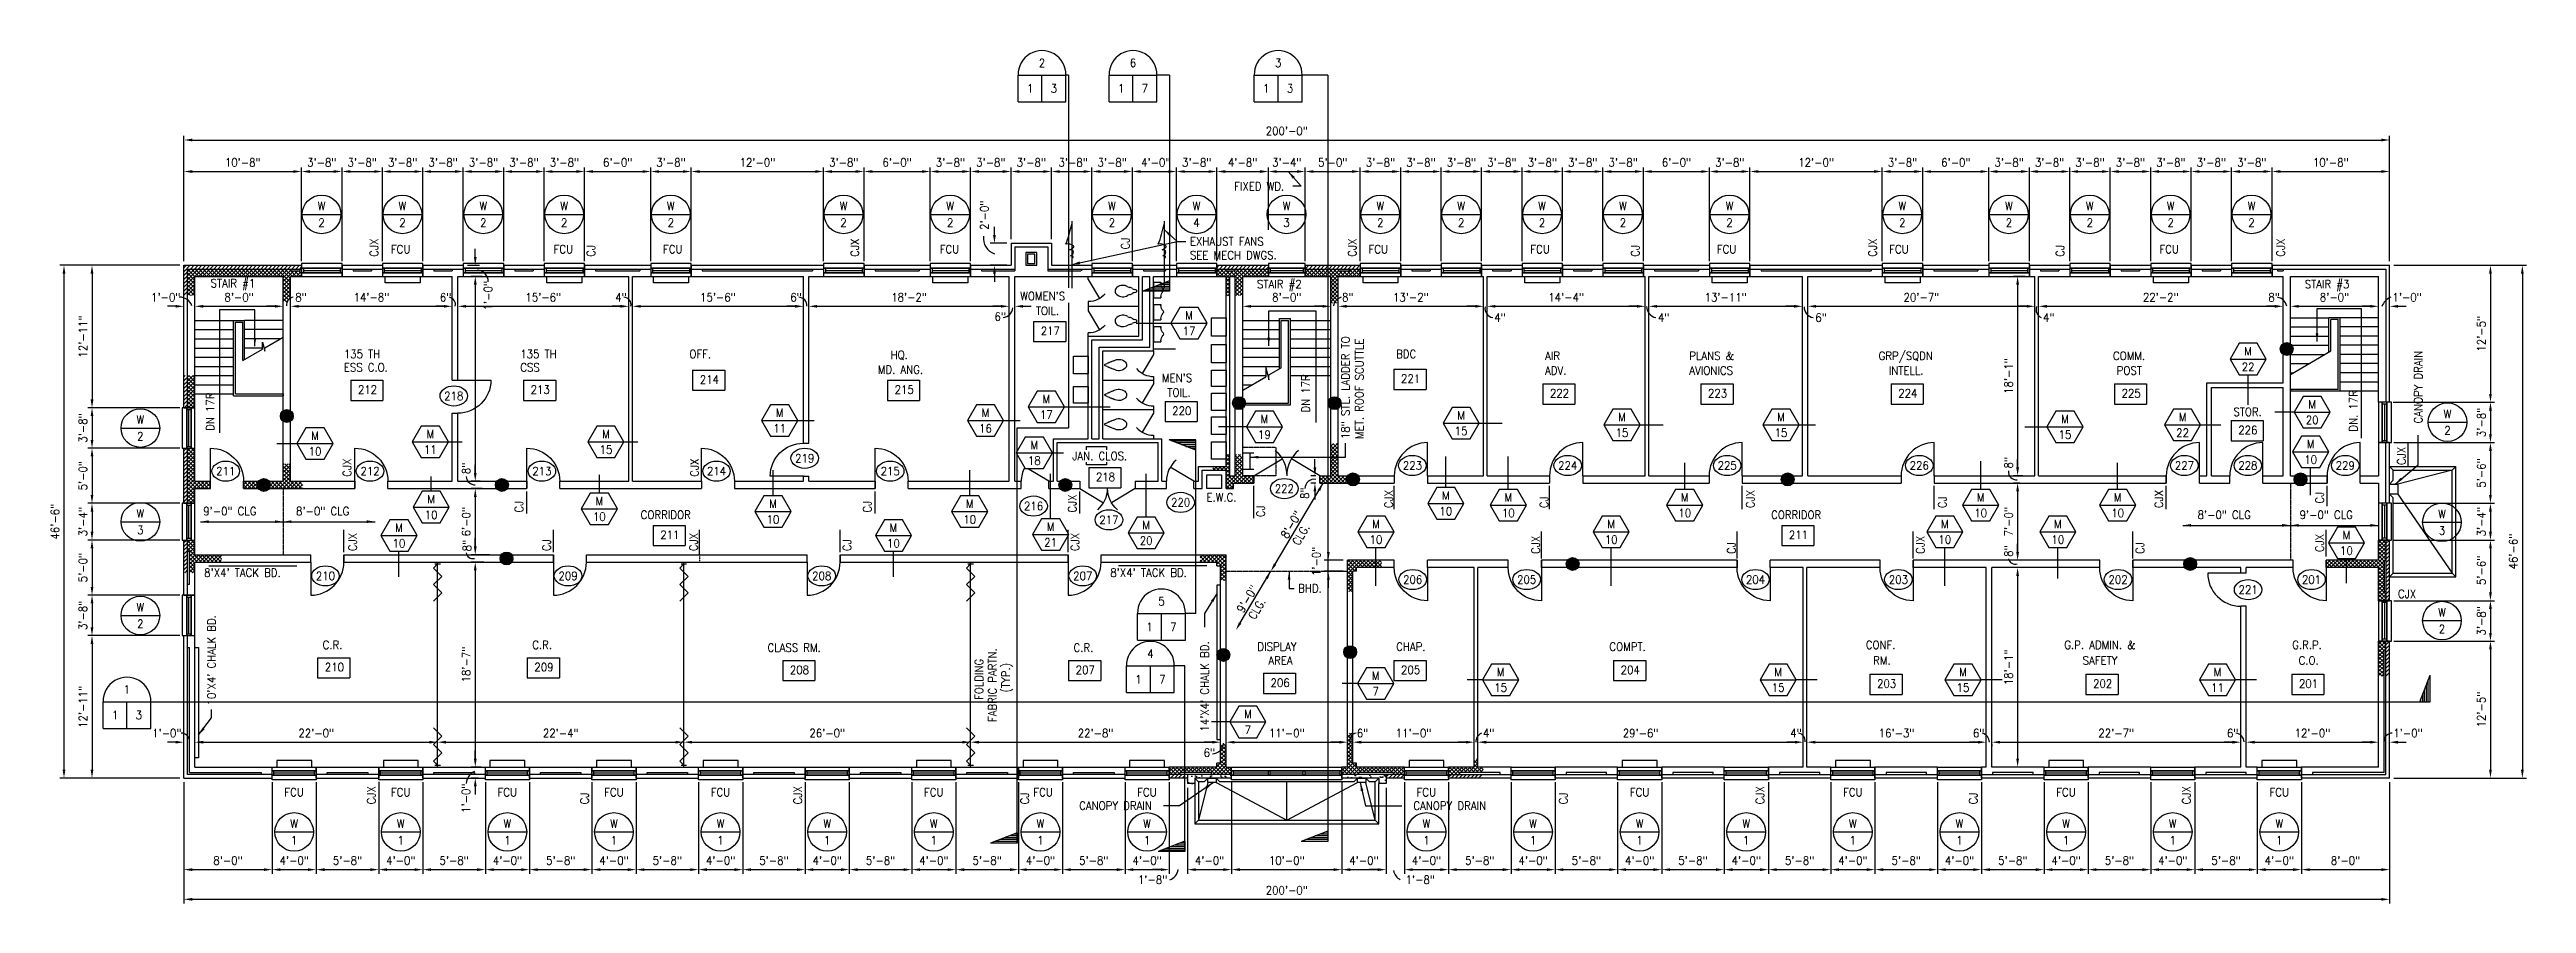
# Model space of a CAD drawing. Header units: inches. Extents: x 435 to 5963, y 191 to 2765.
# Drawn here: x 557 to 3252, y 1835 to 2765 of the extents above; entities that cross this region are included whole.
import ezdxf
from ezdxf.enums import TextEntityAlignment as Align

# ---------------------------------------------------------------- set-up
doc = ezdxf.new("R2010")
doc.units = ezdxf.units.IN
doc.header["$LTSCALE"] = 0.5
doc.header["$MEASUREMENT"] = 0
for name, pattern in [('DASHEDX2', [1.5, 1, -0.5]), ('HIDDEN', [0.375, 0.25, -0.125]), ('HIDDEN4', [0.12375, 0.0825, -0.04125])]:
    doc.linetypes.add(name, pattern=pattern)
doc.layers.get('0').update_dxf_attribs({"linetype": 'CONTINUOUS'})
doc.layers.get('Defpoints').update_dxf_attribs({"linetype": 'CONTINUOUS'})
for name, color, linetype in [('A-ANNO', 8, 'CONTINUOUS'), ('A-ANNO-DIMS', 7, 'CONTINUOUS'), ('A-ANNO-TEXT', 7, 'CONTINUOUS'), ('A-DOOR', 3, 'CONTINUOUS'), ('A-DOOR-IDEN', 7, 'CONTINUOUS'), ('A-EQPM', 3, 'CONTINUOUS'), ('A-FLOR-HRAL', 2, 'CONTINUOUS'), ('A-FLOR-IDEN', 7, 'CONTINUOUS'), ('A-FLOR-OVHD', 2, 'CONTINUOUS'), ('A-FLOR-PFIX', 3, 'CONTINUOUS'), ('A-FLOR-STRS', 2, 'CONTINUOUS'), ('A-FLOR-TPTN', 2, 'CONTINUOUS'), ('A-FURN', 3, 'CONTINUOUS'), ('A-GLAZ', 3, 'CONTINUOUS'), ('A-GLAZ-IDEN', 7, 'CONTINUOUS'), ('A-GLAZ-SILL', 3, 'CONTINUOUS'), ('A-ROOF-OTLN', 2, 'CONTINUOUS'), ('A-SECT-IDEN', 7, 'CONTINUOUS'), ('A-SECT-SYMB', 7, 'CONTINUOUS'), ('A-WALL', 2, 'CONTINUOUS'), ('A-WALL-IDEN', 7, 'CONTINUOUS'), ('A-WALL-MOVE', 2, 'CONTINUOUS'), ('M-EXHS-EQPM', 4, 'CONTINUOUS'), ('M-HVAC-EQPM', 4, 'CONTINUOUS'), ('P-STRM-PIPE', 4, 'CONTINUOUS'), ('S-SLAB-JOIN', 2, 'CONTINUOUS')]:
    doc.layers.add(name, color=color, linetype=linetype)
doc.styles.add('ROMANS', font='romans.shx', dxfattribs={"width": 0.9})
doc.dimstyles.new('DIM96', dxfattribs={"dimscale": 96, "dimtxt": 0.09375, "dimasz": 0.09375, "dimexe": 0.046875, "dimexo": 0.046875, "dimgap": 0.046875, "dimtad": 1, "dimdec": 4, "dimzin": 3, "dimdsep": 46, "dimlunit": 4, "dimtxsty": 'ROMANS', "dimcen": 0.046875, "dimaunit": 1, "dimadec": 0, "dimazin": 0, "dimtfac": 0.7, "dimtdec": 4, "dimtofl": 0, "dimtmove": 2, "dimatfit": 3, "dimfxl": 1, "dimfrac": 1, "dimtolj": 1, "dimtzin": 0, "dimarcsym": 0})
doc.dimstyles.new('DIM96A', dxfattribs={"dimscale": 96, "dimtxt": 0.09375, "dimasz": 0.09375, "dimexe": 0.046875, "dimexo": 0.046875, "dimgap": 0.046875, "dimtad": 1, "dimdec": 4, "dimzin": 3, "dimdsep": 46, "dimlunit": 4, "dimtxsty": 'ROMANS', "dimcen": 0.046875, "dimaunit": 1, "dimadec": 0, "dimazin": 0, "dimtfac": 0.7, "dimtdec": 4, "dimtofl": 0, "dimtmove": 2, "dimatfit": 3, "dimfxl": 1, "dimfrac": 1, "dimtolj": 1, "dimtzin": 0, "dimarcsym": 0})
doc.dimstyles.new('LED96', dxfattribs={"dimscale": 96, "dimtxt": 0.09375, "dimasz": 0.09375, "dimexe": 0.046875, "dimexo": 0.046875, "dimgap": 0.046875, "dimtad": 0, "dimdec": 4, "dimzin": 3, "dimdsep": 46, "dimlunit": 4, "dimtxsty": 'ROMANS', "dimcen": 0.046875, "dimaunit": 1, "dimadec": 0, "dimazin": 0, "dimtfac": 0.7, "dimtdec": 4, "dimtofl": 0, "dimtmove": 2, "dimatfit": 3, "dimfxl": 1, "dimfrac": 1, "dimtolj": 1, "dimtzin": 0, "dimarcsym": 0})
pattern_1 = [(45, (-0.3756, 5e-13), (-2.1213203, 2.1213203), []), (135, (-0.3756, 5e-13), (-2.1213203, -2.1213203), [])]
pattern_2 = [(45, (-0.3756, 5e-13), (-2.1213203, 2.1213203), [])]
pattern_3 = [(37.5, (-0.3756, 5e-13), (-0.251973, 7.707295), [0, -6.08, 0, -6.8, 0, -6.5]), (7.5, (-0.376, 5e-13), (7.079107, 11.288584), [0, -3.28, 0, -5.48, 0, -2.1]), (327.5, (-5.2956, 5e-13), (12.456567, 0.022636), [0, -2, 0, -7.2, 0, -9.4]), (317.5, (-5.296, 5e-13), (12.024506, 3.510702), [0, -1, 0, -4.72, 0, -5.4])]
pattern_4 = [(45, (8.2175, 2), (-2.1213203, 2.1213203), [])]
pattern_5 = [(45, (8.2175, 2), (-2.1213203, 2.1213203), []), (135, (8.2175, 2), (-2.1213203, -2.1213203), [])]

msp = doc.modelspace()

# ---------------------------------------------------------------- texts
at = {"layer": 'A-ANNO-TEXT', "style": 'ROMANS', "width": 0.9}
for s, rotation, p in [('CJX', 90, (914.39672, 2539.30046)), ('CJ', 90, (1150.3646, 2539.30046)), ('CJX', 90, (1437.51213, 2539.30046)), ('CJ', 90, (1731.90233, 2547.30046)), ('CJX', 90, (1978.68103, 2539.30046)), ('CJ', 90, (2286.68103, 2539.30046)), ('CJX', 90, (2544.90233, 2539.30046)), ('CJ', 90, (2748.90233, 2539.30046)), ('CJX', 90, (2988.90233, 2539.30046)), ('DN 17R', 90, (1928.09593, 2369.76846)), ('DN 17R', 90, (736.04878, 2349.88328)), ('DN. 17R', 90, (3068, 2349)), ('CJX', 90, (885.04878, 2299.88328)), ('CJX', 90, (1263.04878, 2299.88328)), ('CJX', 90, (3120.32566, 2312.67186)), ('CJ', 90, (1072.04878, 2260.88328)), ('CJ', 90, (1451.04878, 2260.88328)), ('CJX', 90, (1674.04878, 2260.88328)), ('CJ', 90, (1879.04878, 2255.88328)), ('CJX', 90, (2018.32566, 2265.67186)), ('CJ', 90, (2187.32566, 2265.67186)), ('CJX', 90, (2411.82566, 2265.67186)), ('CJ', 90, (2620.82566, 2265.67186)), ('CJX', 90, (2856.32566, 2265.67186)), ('CJ', 90, (3031.32566, 2270.67186)), ('CJX', 90, (891.04878, 2218.88328)), ('CJX', 90, (1262.04878, 2218.88328)), ('CJX', 90, (1677.04878, 2218.88328)), ('8\'-0"', 59.30027745, (1903.65758, 2231.79278)), ('CLG.', 59.30027745, (1916.18689, 2224.3535)), ('CJ', 90, (1102.04878, 2218.88328)), ('CJ', 90, (1429.04878, 2218.88328)), ('CJX', 90, (2178.32566, 2215.88328)), ('CJ', 90, (2391.32566, 2215.88328)), ('CJX', 90, (2596.82566, 2215.88328)), ('CJ', 90, (2835.82566, 2215.88328)), ('CJX', 90, (3031.32566, 2217.88328)), ('9\'-0"', 59.30027745, (1855.67057, 2150.97256)), ('CLG.', 59.30027745, (1868.19988, 2143.53328)), ('FABRIC PARTN.', 90, (1587.19579, 2033)), ('FOLDING', 90, (1572.62436, 2057)), ('(TYP.)', 90, (1601.76722, 2065)), ('CJX', 90, (911.39672, 1943.30046)), ('CJ', 90, (1143.39672, 1943.30046)), ('CJX', 90, (1375.39672, 1943.30046)), ('CJ', 90, (1622.39672, 1943.30046)), ('CJ', 90, (2208.39672, 1943.30046)), ('CJX', 90, (2422.39672, 1943.30046)), ('CJ', 90, (2654.39672, 1943.30046)), ('CJX', 90, (2886.39672, 1943.30046))]:
    msp.add_text(s, height=9, rotation=rotation, dxfattribs=at).set_placement(p)
for s, p in [('FCU', (928.27527, 2543.02749)), ('FCU', (1105.27527, 2543.02749)), ('FCU', (1224.31694, 2543.02749)), ('FCU', (1525.37728, 2543.02749)), ('FCU', (1991.99384, 2543.02749)), ('FCU', (2167.99384, 2543.02749)), ('FCU', (2370.99384, 2543.02749)), ('FCU', (2558.49695, 2543.02749)), ('FCU', (2852.49695, 2543.02749)), ('9\'-0" CLG', (724, 2258)), ('8\'-0" CLG', (825, 2258)), ('E.W.C.', (1815.62436, 2273)), ('8\'-0" CLG', (2894, 2254)), ('9\'-0" CLG', (3005, 2254)), ("8'X4' TACK BD.", (725, 2191)), ("8'X4' TACK BD.", (1711, 2191)), ('CJX', (3112.10073, 2167.8918)), ('FCU', (812.28015, 1952.02749)), ('FCU', (928.28015, 1952.02749)), ('FCU', (1044.28015, 1952.02749)), ('FCU', (1160.28015, 1952.02749)), ('FCU', (1276.28015, 1952.02749)), ('FCU', (1508.28015, 1952.02749)), ('FCU', (1627.28015, 1952.02749)), ('FCU', (1740.28015, 1952.02749)), ('FCU', (2044.28015, 1952.02749)), ('FCU', (2276.28015, 1952.02749)), ('FCU', (2508.28015, 1952.02749)), ('FCU', (2740.28015, 1952.02749)), ('FCU', (2972.28015, 1952.02749))]:
    msp.add_text(s, height=9, dxfattribs=at).set_placement(p)
at = {"layer": 'A-ANNO-TEXT', "char_height": 9, "style": 'ROMANS'}
for s, insert, attachment_point in [('\\A1;FIXED WD.', (1845.72436, 2611.5), 7), ('\\A1;EXHAUST FANS\\PSEE MECH DWGS.', (1797.62436, 2560.5), 1), ('\\A1;BHD.', (1915.43932, 2182.94564), 1), ('\\A1;CANOPY DRAIN', (1677.11155, 1937.37306), 7), ('\\A1;CANOPY DRAIN', (2119.89218, 1937.37306), 9)]:
    msp.add_mtext(s, dxfattribs=dict(at, insert=insert, attachment_point=attachment_point))
at = {"layer": 'A-ANNO-TEXT', "char_height": 9, "rotation": 90, "style": 'ROMANS'}
for s, insert, attachment_point in [('\\A1;18" STL. LADDER TO\\PMET. ROOF SCUTTLE', (1962.40955, 2340.9314), 1), ('\\A1;CANOPY DRAIN', (3138.62694, 2437), 9), ("\\A1;10'X4' CHALK BD.", (728.5, 2051), 1), ("14'X4' CHALK BD.", (1818.12436, 2022.5), 7)]:
    msp.add_mtext(s, dxfattribs=dict(at, insert=insert, attachment_point=attachment_point))
at = {"layer": 'A-FLOR-IDEN', "style": 'ROMANS', "width": 0.9}
for s, p in [('STAIR #1', (732, 2506)), ('STAIR #2', (1870.62436, 2505)), ('STAIR #3', (3010.62436, 2505)), ("WOMEN'S", (1613, 2492)), ('TOIL.', (1630, 2476)), ('135 TH', (877, 2429)), ('135 TH', (1069, 2429)), ('OFF.', (1253, 2429)), ('HQ.', (1472, 2428)), ('BDC', (2022, 2429)), ('AIR', (2184, 2427)), ('PLANS &', (2341, 2427)), ('GRP/SQDN', (2547, 2427)), ('COMM.', (2802, 2427)), ('ESS C.O.', (877, 2414.42857)), ('CSS', (1069, 2414.42857)), ('MD. ANG.', (1458, 2412)), ("MEN'S", (1767.11975, 2403)), ('ADV.', (2184, 2411)), ('AVIONICS', (2341, 2411)), ('INTELL.', (2558, 2411)), ('POST', (2806, 2411)), ('TOIL.', (1773, 2387)), ('STOR.', (2933, 2366)), ('JAN. CLOS.', (1669.62436, 2318)), ('CORRIDOR', (1200, 2254)), ('CORRIDOR', (2430, 2254)), ('C.R.', (854, 2112.42857)), ('C.R.', (1082, 2112.42857)), ('CLASS RM.', (1338, 2109.42857)), ('C.R.', (1671, 2109.42857)), ('DISPLAY', (1871, 2110.42857)), ('AREA', (1883, 2095.42857)), ('CHAP.', (2022, 2110.42857)), ('COMPT.', (2254, 2110.42857)), ('CONF.', (2533, 2112.42857)), ('RM.', (2541, 2095.42857)), ('G.P. ADMIN. &', (2749, 2112.42857)), ('SAFETY', (2769, 2095.42857)), ('G.R.P.', (2997, 2112.42857)), ('C.O.', (3004, 2095.42857))]:
    msp.add_text(s, height=9, dxfattribs=at).set_placement(p)

# ---------------------------------------------------------------- blocks, each defined once
blk = doc.blocks.new('SILL')
for points in [[(0, 0), (48, 0), (48, -4), (0, -4)], [(0, -9), (48, -9), (48, -14), (0, -14)]]:
    blk.add_lwpolyline(points, close=True)
blk = doc.blocks.new('GLAZ')
for p, q in [((2, -5), (2, 0)), ((46, -5), (46, 0)), ((2, -2.5), (46, -2.5))]:
    blk.add_line(p, q)
blk.add_lwpolyline([(0, 0), (48, 0), (48, -5), (0, -5)], close=True)
blk = doc.blocks.new('DOOR1')
at = {"color": 0, "linetype": 'ByBlock'}
blk.add_line((0, 0), (0, 1), dxfattribs=at)
blk.add_arc((0, 0), 1, 90, 180, dxfattribs=at)
blk = doc.blocks.new('GLAZ1')
for p, q in [((2, 5), (2, 0)), ((2, 2.5), (42, 2.5)), ((42, 5), (42, 0))]:
    blk.add_line(p, q)
blk.add_lwpolyline([(0, 0), (44, 0), (44, 5), (0, 5)], close=True)
blk = doc.blocks.new('SILL1')
for points in [[(0, 9), (44, 9), (44, 14), (0, 14)], [(0, 0), (44, 0), (44, 4), (0, 4)]]:
    blk.add_lwpolyline(points, close=True)
blk = doc.blocks.new('*D251')
at = {"layer": 'A-ANNO-DIMS', "color": 0, "lineweight": -2}
for p, q in [((703, 2534.5), (703, 2670.9)), ((3103, 2534.5), (3103, 2670.9)), ((712, 2666.4), (3094, 2666.4))]:
    blk.add_line(p, q, dxfattribs=at)
at = {"layer": 'A-ANNO-DIMS', "color": 0}
for points in [[(712, 2667.9), (712, 2664.9), (703, 2666.4)], [(3094, 2667.9), (3094, 2664.9), (3103, 2666.4)]]:
    blk.add_solid(points, dxfattribs=at)
at = {"layer": 'Defpoints', "color": 0}
for p in [(3103, 2666.4), (703, 2530), (3103, 2530)]:
    blk.add_point(p, dxfattribs=at)
at = {"layer": 'A-ANNO-DIMS', "color": 0, "insert": (1903, 2676.3), "char_height": 9, "attachment_point": 5, "style": 'ROMANS'}
blk.add_mtext('\\A1;200\'-0"', dxfattribs=at)
blk = doc.blocks.new('*D252')
at = {"layer": 'A-ANNO-DIMS', "color": 0, "lineweight": -2}
for p, q in [((703, 2621.9), (703, 2636.6)), ((712, 2632.1), (822, 2632.1)), ((831, 2534.5), (831, 2636.6))]:
    blk.add_line(p, q, dxfattribs=at)
at = {"layer": 'A-ANNO-DIMS', "color": 0}
for points in [[(712, 2633.6), (712, 2630.6), (703, 2632.1)], [(822, 2633.6), (822, 2630.6), (831, 2632.1)]]:
    blk.add_solid(points, dxfattribs=at)
at = {"layer": 'Defpoints', "color": 0}
for p in [(703, 2617.4), (831, 2632.1), (831, 2530)]:
    blk.add_point(p, dxfattribs=at)
at = {"layer": 'A-ANNO-DIMS', "color": 0, "insert": (767, 2642), "char_height": 9, "attachment_point": 5, "style": 'ROMANS'}
blk.add_mtext('\\A1;10\'-8"', dxfattribs=at)
blk = doc.blocks.new('*D253')
at = {"layer": 'A-ANNO-DIMS', "color": 0, "lineweight": -2}
for p, q in [((831, 2534.5), (831, 2636.6)), ((840, 2632.1), (866, 2632.1)), ((875, 2534.5), (875, 2636.6))]:
    blk.add_line(p, q, dxfattribs=at)
at = {"layer": 'A-ANNO-DIMS', "color": 0}
for points in [[(840, 2633.6), (840, 2630.6), (831, 2632.1)], [(866, 2633.6), (866, 2630.6), (875, 2632.1)]]:
    blk.add_solid(points, dxfattribs=at)
at = {"layer": 'Defpoints', "color": 0}
for p in [(875, 2632.1), (831, 2530), (875, 2530)]:
    blk.add_point(p, dxfattribs=at)
at = {"layer": 'A-ANNO-DIMS', "color": 0, "insert": (853, 2642), "char_height": 9, "attachment_point": 5, "style": 'ROMANS'}
blk.add_mtext('\\A1;3\'-8"', dxfattribs=at)
blk = doc.blocks.new('*D254')
at = {"layer": 'A-ANNO-DIMS', "color": 0, "lineweight": -2}
for p, q in [((875, 2534.5), (875, 2636.6)), ((884, 2632.1), (910, 2632.1)), ((919, 2534.5), (919, 2636.6))]:
    blk.add_line(p, q, dxfattribs=at)
at = {"layer": 'A-ANNO-DIMS', "color": 0}
for points in [[(884, 2633.6), (884, 2630.6), (875, 2632.1)], [(910, 2633.6), (910, 2630.6), (919, 2632.1)]]:
    blk.add_solid(points, dxfattribs=at)
at = {"layer": 'Defpoints', "color": 0}
for p in [(919, 2632.1), (875, 2530), (919, 2530)]:
    blk.add_point(p, dxfattribs=at)
at = {"layer": 'A-ANNO-DIMS', "color": 0, "insert": (897, 2642), "char_height": 9, "attachment_point": 5, "style": 'ROMANS'}
blk.add_mtext('\\A1;3\'-8"', dxfattribs=at)
blk = doc.blocks.new('*D255')
at = {"layer": 'A-ANNO-DIMS', "color": 0, "lineweight": -2}
for p, q in [((919, 2534.5), (919, 2636.6)), ((928, 2632.1), (954, 2632.1)), ((963, 2534.5), (963, 2636.6))]:
    blk.add_line(p, q, dxfattribs=at)
at = {"layer": 'A-ANNO-DIMS', "color": 0}
for points in [[(928, 2633.6), (928, 2630.6), (919, 2632.1)], [(954, 2633.6), (954, 2630.6), (963, 2632.1)]]:
    blk.add_solid(points, dxfattribs=at)
at = {"layer": 'Defpoints', "color": 0}
for p in [(963, 2632.1), (919, 2530), (963, 2530)]:
    blk.add_point(p, dxfattribs=at)
at = {"layer": 'A-ANNO-DIMS', "color": 0, "insert": (941, 2642), "char_height": 9, "attachment_point": 5, "style": 'ROMANS'}
blk.add_mtext('\\A1;3\'-8"', dxfattribs=at)
blk = doc.blocks.new('*D256')
at = {"layer": 'A-ANNO-DIMS', "color": 0, "lineweight": -2}
for p, q in [((963, 2534.5), (963, 2636.6)), ((972, 2632.1), (998, 2632.1)), ((1007, 2534.5), (1007, 2636.6))]:
    blk.add_line(p, q, dxfattribs=at)
at = {"layer": 'A-ANNO-DIMS', "color": 0}
for points in [[(972, 2633.6), (972, 2630.6), (963, 2632.1)], [(998, 2633.6), (998, 2630.6), (1007, 2632.1)]]:
    blk.add_solid(points, dxfattribs=at)
at = {"layer": 'Defpoints', "color": 0}
for p in [(1007, 2632.1), (963, 2530), (1007, 2530)]:
    blk.add_point(p, dxfattribs=at)
at = {"layer": 'A-ANNO-DIMS', "color": 0, "insert": (985, 2642), "char_height": 9, "attachment_point": 5, "style": 'ROMANS'}
blk.add_mtext('\\A1;3\'-8"', dxfattribs=at)
blk = doc.blocks.new('*D257')
at = {"layer": 'A-ANNO-DIMS', "color": 0, "lineweight": -2}
for p, q in [((1007, 2534.5), (1007, 2636.6)), ((1016, 2632.1), (1042, 2632.1)), ((1051, 2534.5), (1051, 2636.6))]:
    blk.add_line(p, q, dxfattribs=at)
at = {"layer": 'A-ANNO-DIMS', "color": 0}
for points in [[(1016, 2633.6), (1016, 2630.6), (1007, 2632.1)], [(1042, 2633.6), (1042, 2630.6), (1051, 2632.1)]]:
    blk.add_solid(points, dxfattribs=at)
at = {"layer": 'Defpoints', "color": 0}
for p in [(1051, 2632.1), (1007, 2530), (1051, 2530)]:
    blk.add_point(p, dxfattribs=at)
at = {"layer": 'A-ANNO-DIMS', "color": 0, "insert": (1029, 2642), "char_height": 9, "attachment_point": 5, "style": 'ROMANS'}
blk.add_mtext('\\A1;3\'-8"', dxfattribs=at)
blk = doc.blocks.new('*D258')
at = {"layer": 'A-ANNO-DIMS', "color": 0, "lineweight": -2}
for p, q in [((1051, 2534.5), (1051, 2636.6)), ((1060, 2632.1), (1086, 2632.1)), ((1095, 2534.5), (1095, 2636.6))]:
    blk.add_line(p, q, dxfattribs=at)
at = {"layer": 'A-ANNO-DIMS', "color": 0}
for points in [[(1060, 2633.6), (1060, 2630.6), (1051, 2632.1)], [(1086, 2633.6), (1086, 2630.6), (1095, 2632.1)]]:
    blk.add_solid(points, dxfattribs=at)
at = {"layer": 'Defpoints', "color": 0}
for p in [(1095, 2632.1), (1051, 2530), (1095, 2530)]:
    blk.add_point(p, dxfattribs=at)
at = {"layer": 'A-ANNO-DIMS', "color": 0, "insert": (1073, 2642), "char_height": 9, "attachment_point": 5, "style": 'ROMANS'}
blk.add_mtext('\\A1;3\'-8"', dxfattribs=at)
blk = doc.blocks.new('*D259')
at = {"layer": 'A-ANNO-DIMS', "color": 0, "lineweight": -2}
for p, q in [((1095, 2534.5), (1095, 2636.6)), ((1104, 2632.1), (1130, 2632.1)), ((1139, 2534.5), (1139, 2636.6))]:
    blk.add_line(p, q, dxfattribs=at)
at = {"layer": 'A-ANNO-DIMS', "color": 0}
for points in [[(1104, 2633.6), (1104, 2630.6), (1095, 2632.1)], [(1130, 2633.6), (1130, 2630.6), (1139, 2632.1)]]:
    blk.add_solid(points, dxfattribs=at)
at = {"layer": 'Defpoints', "color": 0}
for p in [(1139, 2632.1), (1095, 2530), (1139, 2530)]:
    blk.add_point(p, dxfattribs=at)
at = {"layer": 'A-ANNO-DIMS', "color": 0, "insert": (1117, 2642), "char_height": 9, "attachment_point": 5, "style": 'ROMANS'}
blk.add_mtext('\\A1;3\'-8"', dxfattribs=at)
blk = doc.blocks.new('*D260')
at = {"layer": 'A-ANNO-DIMS', "color": 0, "lineweight": -2}
for p, q in [((1139, 2534.5), (1139, 2636.6)), ((1148, 2632.1), (1202, 2632.1)), ((1211, 2534.5), (1211, 2636.6))]:
    blk.add_line(p, q, dxfattribs=at)
at = {"layer": 'A-ANNO-DIMS', "color": 0}
for points in [[(1148, 2633.6), (1148, 2630.6), (1139, 2632.1)], [(1202, 2633.6), (1202, 2630.6), (1211, 2632.1)]]:
    blk.add_solid(points, dxfattribs=at)
at = {"layer": 'Defpoints', "color": 0}
for p in [(1211, 2632.1), (1139, 2530), (1211, 2530)]:
    blk.add_point(p, dxfattribs=at)
at = {"layer": 'A-ANNO-DIMS', "color": 0, "insert": (1175, 2642), "char_height": 9, "attachment_point": 5, "style": 'ROMANS'}
blk.add_mtext('\\A1;6\'-0"', dxfattribs=at)
blk = doc.blocks.new('*D261')
at = {"layer": 'A-ANNO-DIMS', "color": 0, "lineweight": -2}
for p, q in [((1211, 2534.5), (1211, 2636.6)), ((1220, 2632.1), (1246, 2632.1)), ((1255, 2534.5), (1255, 2636.6))]:
    blk.add_line(p, q, dxfattribs=at)
at = {"layer": 'A-ANNO-DIMS', "color": 0}
for points in [[(1220, 2633.6), (1220, 2630.6), (1211, 2632.1)], [(1246, 2633.6), (1246, 2630.6), (1255, 2632.1)]]:
    blk.add_solid(points, dxfattribs=at)
at = {"layer": 'Defpoints', "color": 0}
for p in [(1255, 2632.1), (1211, 2530), (1255, 2530)]:
    blk.add_point(p, dxfattribs=at)
at = {"layer": 'A-ANNO-DIMS', "color": 0, "insert": (1233, 2642), "char_height": 9, "attachment_point": 5, "style": 'ROMANS'}
blk.add_mtext('\\A1;3\'-8"', dxfattribs=at)
blk = doc.blocks.new('*D262')
at = {"layer": 'A-ANNO-DIMS', "color": 0, "lineweight": -2}
for p, q in [((1255, 2534.5), (1255, 2636.6)), ((1264, 2632.1), (1390, 2632.1)), ((1399, 2534.5), (1399, 2636.6))]:
    blk.add_line(p, q, dxfattribs=at)
at = {"layer": 'A-ANNO-DIMS', "color": 0}
for points in [[(1264, 2633.6), (1264, 2630.6), (1255, 2632.1)], [(1390, 2633.6), (1390, 2630.6), (1399, 2632.1)]]:
    blk.add_solid(points, dxfattribs=at)
at = {"layer": 'Defpoints', "color": 0}
for p in [(1399, 2632.1), (1255, 2530), (1399, 2530)]:
    blk.add_point(p, dxfattribs=at)
at = {"layer": 'A-ANNO-DIMS', "color": 0, "insert": (1327, 2642), "char_height": 9, "attachment_point": 5, "style": 'ROMANS'}
blk.add_mtext('\\A1;12\'-0"', dxfattribs=at)
blk = doc.blocks.new('*D263')
at = {"layer": 'A-ANNO-DIMS', "color": 0, "lineweight": -2}
for p, q in [((1399, 2534.5), (1399, 2636.6)), ((1408, 2632.1), (1434, 2632.1)), ((1443, 2534.5), (1443, 2636.6))]:
    blk.add_line(p, q, dxfattribs=at)
at = {"layer": 'A-ANNO-DIMS', "color": 0}
for points in [[(1408, 2633.6), (1408, 2630.6), (1399, 2632.1)], [(1434, 2633.6), (1434, 2630.6), (1443, 2632.1)]]:
    blk.add_solid(points, dxfattribs=at)
at = {"layer": 'Defpoints', "color": 0}
for p in [(1443, 2632.1), (1399, 2530), (1443, 2530)]:
    blk.add_point(p, dxfattribs=at)
at = {"layer": 'A-ANNO-DIMS', "color": 0, "insert": (1421, 2642), "char_height": 9, "attachment_point": 5, "style": 'ROMANS'}
blk.add_mtext('\\A1;3\'-8"', dxfattribs=at)
blk = doc.blocks.new('*D264')
at = {"layer": 'A-ANNO-DIMS', "color": 0, "lineweight": -2}
for p, q in [((1443, 2534.5), (1443, 2636.6)), ((1452, 2632.1), (1506, 2632.1)), ((1515, 2534.5), (1515, 2636.6))]:
    blk.add_line(p, q, dxfattribs=at)
at = {"layer": 'A-ANNO-DIMS', "color": 0}
for points in [[(1452, 2633.6), (1452, 2630.6), (1443, 2632.1)], [(1506, 2633.6), (1506, 2630.6), (1515, 2632.1)]]:
    blk.add_solid(points, dxfattribs=at)
at = {"layer": 'Defpoints', "color": 0}
for p in [(1515, 2632.1), (1443, 2530), (1515, 2530)]:
    blk.add_point(p, dxfattribs=at)
at = {"layer": 'A-ANNO-DIMS', "color": 0, "insert": (1479, 2642), "char_height": 9, "attachment_point": 5, "style": 'ROMANS'}
blk.add_mtext('\\A1;6\'-0"', dxfattribs=at)
blk = doc.blocks.new('*D265')
at = {"layer": 'A-ANNO-DIMS', "color": 0, "lineweight": -2}
for p, q in [((1515, 2534.5), (1515, 2636.6)), ((1524, 2632.1), (1550, 2632.1)), ((1559, 2534.5), (1559, 2636.6))]:
    blk.add_line(p, q, dxfattribs=at)
at = {"layer": 'A-ANNO-DIMS', "color": 0}
for points in [[(1524, 2633.6), (1524, 2630.6), (1515, 2632.1)], [(1550, 2633.6), (1550, 2630.6), (1559, 2632.1)]]:
    blk.add_solid(points, dxfattribs=at)
at = {"layer": 'Defpoints', "color": 0}
for p in [(1559, 2632.1), (1515, 2530), (1559, 2530)]:
    blk.add_point(p, dxfattribs=at)
at = {"layer": 'A-ANNO-DIMS', "color": 0, "insert": (1537, 2642), "char_height": 9, "attachment_point": 5, "style": 'ROMANS'}
blk.add_mtext('\\A1;3\'-8"', dxfattribs=at)
blk = doc.blocks.new('*D266')
at = {"layer": 'A-ANNO-DIMS', "color": 0, "lineweight": -2}
for p, q in [((1559, 2534.5), (1559, 2636.6)), ((1568, 2632.1), (1594, 2632.1)), ((1603, 2558.5), (1603, 2636.6))]:
    blk.add_line(p, q, dxfattribs=at)
at = {"layer": 'A-ANNO-DIMS', "color": 0}
for points in [[(1568, 2633.6), (1568, 2630.6), (1559, 2632.1)], [(1594, 2633.6), (1594, 2630.6), (1603, 2632.1)]]:
    blk.add_solid(points, dxfattribs=at)
at = {"layer": 'Defpoints', "color": 0}
for p in [(1603, 2632.1), (1603, 2554), (1559, 2530)]:
    blk.add_point(p, dxfattribs=at)
at = {"layer": 'A-ANNO-DIMS', "color": 0, "insert": (1581, 2642), "char_height": 9, "attachment_point": 5, "style": 'ROMANS'}
blk.add_mtext('\\A1;3\'-8"', dxfattribs=at)
blk = doc.blocks.new('*D267')
at = {"layer": 'A-ANNO-DIMS', "color": 0, "lineweight": -2}
for p, q in [((1603, 2558.5), (1603, 2636.6)), ((1612, 2632.1), (1638, 2632.1)), ((1647, 2558.5), (1647, 2636.6))]:
    blk.add_line(p, q, dxfattribs=at)
at = {"layer": 'A-ANNO-DIMS', "color": 0}
for points in [[(1612, 2633.6), (1612, 2630.6), (1603, 2632.1)], [(1638, 2633.6), (1638, 2630.6), (1647, 2632.1)]]:
    blk.add_solid(points, dxfattribs=at)
at = {"layer": 'Defpoints', "color": 0}
for p in [(1647, 2632.1), (1603, 2554), (1647, 2554)]:
    blk.add_point(p, dxfattribs=at)
at = {"layer": 'A-ANNO-DIMS', "color": 0, "insert": (1625, 2642), "char_height": 9, "attachment_point": 5, "style": 'ROMANS'}
blk.add_mtext('\\A1;3\'-8"', dxfattribs=at)
blk = doc.blocks.new('*D268')
at = {"layer": 'A-ANNO-DIMS', "color": 0, "lineweight": -2}
for p, q in [((1647, 2558.5), (1647, 2636.6)), ((1656, 2632.1), (1682, 2632.1)), ((1691, 2534.5), (1691, 2636.6))]:
    blk.add_line(p, q, dxfattribs=at)
at = {"layer": 'A-ANNO-DIMS', "color": 0}
for points in [[(1656, 2633.6), (1656, 2630.6), (1647, 2632.1)], [(1682, 2633.6), (1682, 2630.6), (1691, 2632.1)]]:
    blk.add_solid(points, dxfattribs=at)
at = {"layer": 'Defpoints', "color": 0}
for p in [(1691, 2632.1), (1647, 2554), (1691, 2530)]:
    blk.add_point(p, dxfattribs=at)
at = {"layer": 'A-ANNO-DIMS', "color": 0, "insert": (1670.6, 2642), "char_height": 9, "attachment_point": 5, "style": 'ROMANS'}
blk.add_mtext('\\A1;3\'-8"', dxfattribs=at)
blk = doc.blocks.new('*D269')
at = {"layer": 'A-ANNO-DIMS', "color": 0, "lineweight": -2}
for p, q in [((1691, 2534.5), (1691, 2636.6)), ((1700, 2632.1), (1726, 2632.1)), ((1735, 2534.5), (1735, 2636.6))]:
    blk.add_line(p, q, dxfattribs=at)
at = {"layer": 'A-ANNO-DIMS', "color": 0}
for points in [[(1700, 2633.6), (1700, 2630.6), (1691, 2632.1)], [(1726, 2633.6), (1726, 2630.6), (1735, 2632.1)]]:
    blk.add_solid(points, dxfattribs=at)
at = {"layer": 'Defpoints', "color": 0}
for p in [(1735, 2632.1), (1691, 2530), (1735, 2530)]:
    blk.add_point(p, dxfattribs=at)
at = {"layer": 'A-ANNO-DIMS', "color": 0, "insert": (1713, 2642), "char_height": 9, "attachment_point": 5, "style": 'ROMANS'}
blk.add_mtext('\\A1;3\'-8"', dxfattribs=at)
blk = doc.blocks.new('*D270')
at = {"layer": 'A-ANNO-DIMS', "color": 0, "lineweight": -2}
for p, q in [((1735, 2534.5), (1735, 2636.6)), ((1744, 2632.1), (1774, 2632.1)), ((1783, 2534.5), (1783, 2636.6))]:
    blk.add_line(p, q, dxfattribs=at)
at = {"layer": 'A-ANNO-DIMS', "color": 0}
for points in [[(1744, 2633.6), (1744, 2630.6), (1735, 2632.1)], [(1774, 2633.6), (1774, 2630.6), (1783, 2632.1)]]:
    blk.add_solid(points, dxfattribs=at)
at = {"layer": 'Defpoints', "color": 0}
for p in [(1783, 2632.1), (1735, 2530), (1783, 2530)]:
    blk.add_point(p, dxfattribs=at)
at = {"layer": 'A-ANNO-DIMS', "color": 0, "insert": (1760.5, 2642), "char_height": 9, "attachment_point": 5, "style": 'ROMANS'}
blk.add_mtext('\\A1;4\'-0"', dxfattribs=at)
blk = doc.blocks.new('*D271')
at = {"layer": 'A-ANNO-DIMS', "color": 0, "lineweight": -2}
for p, q in [((1783, 2534.5), (1783, 2636.6)), ((1792, 2632.1), (1818, 2632.1)), ((1827, 2534.5), (1827, 2636.6))]:
    blk.add_line(p, q, dxfattribs=at)
at = {"layer": 'A-ANNO-DIMS', "color": 0}
for points in [[(1792, 2633.6), (1792, 2630.6), (1783, 2632.1)], [(1818, 2633.6), (1818, 2630.6), (1827, 2632.1)]]:
    blk.add_solid(points, dxfattribs=at)
at = {"layer": 'Defpoints', "color": 0}
for p in [(1827, 2632.1), (1783, 2530), (1827, 2530)]:
    blk.add_point(p, dxfattribs=at)
at = {"layer": 'A-ANNO-DIMS', "color": 0, "insert": (1805, 2642), "char_height": 9, "attachment_point": 5, "style": 'ROMANS'}
blk.add_mtext('\\A1;3\'-8"', dxfattribs=at)
blk = doc.blocks.new('*D272')
at = {"layer": 'A-ANNO-DIMS', "color": 0, "lineweight": -2}
for p, q in [((1827, 2534.5), (1827, 2636.6)), ((1836, 2632.1), (1874, 2632.1)), ((1883, 2568.5), (1883, 2636.6))]:
    blk.add_line(p, q, dxfattribs=at)
at = {"layer": 'A-ANNO-DIMS', "color": 0}
for points in [[(1836, 2633.6), (1836, 2630.6), (1827, 2632.1)], [(1874, 2633.6), (1874, 2630.6), (1883, 2632.1)]]:
    blk.add_solid(points, dxfattribs=at)
at = {"layer": 'Defpoints', "color": 0}
for p in [(1883, 2632.1), (1883, 2564), (1827, 2530)]:
    blk.add_point(p, dxfattribs=at)
at = {"layer": 'A-ANNO-DIMS', "color": 0, "insert": (1855, 2642), "char_height": 9, "attachment_point": 5, "style": 'ROMANS'}
blk.add_mtext('\\A1;4\'-8"', dxfattribs=at)
blk = doc.blocks.new('*D273')
at = {"layer": 'A-ANNO-DIMS', "color": 0, "lineweight": -2}
for p, q in [((1883, 2568.5), (1883, 2636.6)), ((1892, 2632.1), (1914, 2632.1)), ((1923, 2534.5), (1923, 2636.6))]:
    blk.add_line(p, q, dxfattribs=at)
at = {"layer": 'A-ANNO-DIMS', "color": 0}
for points in [[(1892, 2633.6), (1892, 2630.6), (1883, 2632.1)], [(1914, 2633.6), (1914, 2630.6), (1923, 2632.1)]]:
    blk.add_solid(points, dxfattribs=at)
at = {"layer": 'Defpoints', "color": 0}
for p in [(1923, 2632.1), (1883, 2564), (1923, 2530)]:
    blk.add_point(p, dxfattribs=at)
at = {"layer": 'A-ANNO-DIMS', "color": 0, "insert": (1903, 2642), "char_height": 9, "attachment_point": 5, "style": 'ROMANS'}
blk.add_mtext('\\A1;3\'-4"', dxfattribs=at)
blk = doc.blocks.new('*D274')
at = {"layer": 'A-ANNO-DIMS', "color": 0, "lineweight": -2}
for p, q in [((1923, 2534.5), (1923, 2636.6)), ((1932, 2632.1), (1974, 2632.1)), ((1983, 2534.5), (1983, 2636.6))]:
    blk.add_line(p, q, dxfattribs=at)
at = {"layer": 'A-ANNO-DIMS', "color": 0}
for points in [[(1932, 2633.6), (1932, 2630.6), (1923, 2632.1)], [(1974, 2633.6), (1974, 2630.6), (1983, 2632.1)]]:
    blk.add_solid(points, dxfattribs=at)
at = {"layer": 'Defpoints', "color": 0}
for p in [(1983, 2632.1), (1923, 2530), (1983, 2530)]:
    blk.add_point(p, dxfattribs=at)
at = {"layer": 'A-ANNO-DIMS', "color": 0, "insert": (1953, 2642), "char_height": 9, "attachment_point": 5, "style": 'ROMANS'}
blk.add_mtext('\\A1;5\'-0"', dxfattribs=at)
blk = doc.blocks.new('*D275')
at = {"layer": 'A-ANNO-DIMS', "color": 0, "lineweight": -2}
for p, q in [((1983, 2534.5), (1983, 2636.6)), ((1992, 2632.1), (2018, 2632.1)), ((2027, 2534.5), (2027, 2636.6))]:
    blk.add_line(p, q, dxfattribs=at)
at = {"layer": 'A-ANNO-DIMS', "color": 0}
for points in [[(1992, 2633.6), (1992, 2630.6), (1983, 2632.1)], [(2018, 2633.6), (2018, 2630.6), (2027, 2632.1)]]:
    blk.add_solid(points, dxfattribs=at)
at = {"layer": 'Defpoints', "color": 0}
for p in [(2027, 2632.1), (1983, 2530), (2027, 2530)]:
    blk.add_point(p, dxfattribs=at)
at = {"layer": 'A-ANNO-DIMS', "color": 0, "insert": (2005, 2642), "char_height": 9, "attachment_point": 5, "style": 'ROMANS'}
blk.add_mtext('\\A1;3\'-8"', dxfattribs=at)
blk = doc.blocks.new('*D276')
at = {"layer": 'A-ANNO-DIMS', "color": 0, "lineweight": -2}
for p, q in [((2027, 2534.5), (2027, 2636.6)), ((2036, 2632.1), (2062, 2632.1)), ((2071, 2534.5), (2071, 2636.6))]:
    blk.add_line(p, q, dxfattribs=at)
at = {"layer": 'A-ANNO-DIMS', "color": 0}
for points in [[(2036, 2633.6), (2036, 2630.6), (2027, 2632.1)], [(2062, 2633.6), (2062, 2630.6), (2071, 2632.1)]]:
    blk.add_solid(points, dxfattribs=at)
at = {"layer": 'Defpoints', "color": 0}
for p in [(2071, 2632.1), (2027, 2530), (2071, 2530)]:
    blk.add_point(p, dxfattribs=at)
at = {"layer": 'A-ANNO-DIMS', "color": 0, "insert": (2049, 2642), "char_height": 9, "attachment_point": 5, "style": 'ROMANS'}
blk.add_mtext('\\A1;3\'-8"', dxfattribs=at)
blk = doc.blocks.new('*D277')
at = {"layer": 'A-ANNO-DIMS', "color": 0, "lineweight": -2}
for p, q in [((2071, 2534.5), (2071, 2636.6)), ((2080, 2632.1), (2106, 2632.1)), ((2115, 2534.5), (2115, 2636.6))]:
    blk.add_line(p, q, dxfattribs=at)
at = {"layer": 'A-ANNO-DIMS', "color": 0}
for points in [[(2080, 2633.6), (2080, 2630.6), (2071, 2632.1)], [(2106, 2633.6), (2106, 2630.6), (2115, 2632.1)]]:
    blk.add_solid(points, dxfattribs=at)
at = {"layer": 'Defpoints', "color": 0}
for p in [(2115, 2632.1), (2071, 2530), (2115, 2530)]:
    blk.add_point(p, dxfattribs=at)
at = {"layer": 'A-ANNO-DIMS', "color": 0, "insert": (2093, 2642), "char_height": 9, "attachment_point": 5, "style": 'ROMANS'}
blk.add_mtext('\\A1;3\'-8"', dxfattribs=at)
blk = doc.blocks.new('*D278')
at = {"layer": 'A-ANNO-DIMS', "color": 0, "lineweight": -2}
for p, q in [((2115, 2534.5), (2115, 2636.6)), ((2124, 2632.1), (2150, 2632.1)), ((2159, 2534.5), (2159, 2636.6))]:
    blk.add_line(p, q, dxfattribs=at)
at = {"layer": 'A-ANNO-DIMS', "color": 0}
for points in [[(2124, 2633.6), (2124, 2630.6), (2115, 2632.1)], [(2150, 2633.6), (2150, 2630.6), (2159, 2632.1)]]:
    blk.add_solid(points, dxfattribs=at)
at = {"layer": 'Defpoints', "color": 0}
for p in [(2159, 2632.1), (2115, 2530), (2159, 2530)]:
    blk.add_point(p, dxfattribs=at)
at = {"layer": 'A-ANNO-DIMS', "color": 0, "insert": (2137, 2642), "char_height": 9, "attachment_point": 5, "style": 'ROMANS'}
blk.add_mtext('\\A1;3\'-8"', dxfattribs=at)
blk = doc.blocks.new('*D279')
at = {"layer": 'A-ANNO-DIMS', "color": 0, "lineweight": -2}
for p, q in [((2159, 2534.5), (2159, 2636.6)), ((2168, 2632.1), (2194, 2632.1)), ((2203, 2534.5), (2203, 2636.6))]:
    blk.add_line(p, q, dxfattribs=at)
at = {"layer": 'A-ANNO-DIMS', "color": 0}
for points in [[(2168, 2633.6), (2168, 2630.6), (2159, 2632.1)], [(2194, 2633.6), (2194, 2630.6), (2203, 2632.1)]]:
    blk.add_solid(points, dxfattribs=at)
at = {"layer": 'Defpoints', "color": 0}
for p in [(2203, 2632.1), (2159, 2530), (2203, 2530)]:
    blk.add_point(p, dxfattribs=at)
at = {"layer": 'A-ANNO-DIMS', "color": 0, "insert": (2181, 2642), "char_height": 9, "attachment_point": 5, "style": 'ROMANS'}
blk.add_mtext('\\A1;3\'-8"', dxfattribs=at)
blk = doc.blocks.new('*D280')
at = {"layer": 'A-ANNO-DIMS', "color": 0, "lineweight": -2}
for p, q in [((2203, 2534.5), (2203, 2636.6)), ((2212, 2632.1), (2238, 2632.1)), ((2247, 2534.5), (2247, 2636.6))]:
    blk.add_line(p, q, dxfattribs=at)
at = {"layer": 'A-ANNO-DIMS', "color": 0}
for points in [[(2212, 2633.6), (2212, 2630.6), (2203, 2632.1)], [(2238, 2633.6), (2238, 2630.6), (2247, 2632.1)]]:
    blk.add_solid(points, dxfattribs=at)
at = {"layer": 'Defpoints', "color": 0}
for p in [(2247, 2632.1), (2203, 2530), (2247, 2530)]:
    blk.add_point(p, dxfattribs=at)
at = {"layer": 'A-ANNO-DIMS', "color": 0, "insert": (2225, 2642), "char_height": 9, "attachment_point": 5, "style": 'ROMANS'}
blk.add_mtext('\\A1;3\'-8"', dxfattribs=at)
blk = doc.blocks.new('*D281')
at = {"layer": 'A-ANNO-DIMS', "color": 0, "lineweight": -2}
for p, q in [((2247, 2534.5), (2247, 2636.6)), ((2256, 2632.1), (2282, 2632.1)), ((2291, 2534.5), (2291, 2636.6))]:
    blk.add_line(p, q, dxfattribs=at)
at = {"layer": 'A-ANNO-DIMS', "color": 0}
for points in [[(2256, 2633.6), (2256, 2630.6), (2247, 2632.1)], [(2282, 2633.6), (2282, 2630.6), (2291, 2632.1)]]:
    blk.add_solid(points, dxfattribs=at)
at = {"layer": 'Defpoints', "color": 0}
for p in [(2291, 2632.1), (2247, 2530), (2291, 2530)]:
    blk.add_point(p, dxfattribs=at)
at = {"layer": 'A-ANNO-DIMS', "color": 0, "insert": (2269, 2642), "char_height": 9, "attachment_point": 5, "style": 'ROMANS'}
blk.add_mtext('\\A1;3\'-8"', dxfattribs=at)
blk = doc.blocks.new('*D282')
at = {"layer": 'A-ANNO-DIMS', "color": 0, "lineweight": -2}
for p, q in [((2291, 2534.5), (2291, 2636.6)), ((2300, 2632.1), (2354, 2632.1)), ((2363, 2534.5), (2363, 2636.6))]:
    blk.add_line(p, q, dxfattribs=at)
at = {"layer": 'A-ANNO-DIMS', "color": 0}
for points in [[(2300, 2633.6), (2300, 2630.6), (2291, 2632.1)], [(2354, 2633.6), (2354, 2630.6), (2363, 2632.1)]]:
    blk.add_solid(points, dxfattribs=at)
at = {"layer": 'Defpoints', "color": 0}
for p in [(2363, 2632.1), (2291, 2530), (2363, 2530)]:
    blk.add_point(p, dxfattribs=at)
at = {"layer": 'A-ANNO-DIMS', "color": 0, "insert": (2327, 2642), "char_height": 9, "attachment_point": 5, "style": 'ROMANS'}
blk.add_mtext('\\A1;6\'-0"', dxfattribs=at)
blk = doc.blocks.new('*D283')
at = {"layer": 'A-ANNO-DIMS', "color": 0, "lineweight": -2}
for p, q in [((2363, 2534.5), (2363, 2636.6)), ((2372, 2632.1), (2398, 2632.1)), ((2407, 2534.5), (2407, 2636.6))]:
    blk.add_line(p, q, dxfattribs=at)
at = {"layer": 'A-ANNO-DIMS', "color": 0}
for points in [[(2372, 2633.6), (2372, 2630.6), (2363, 2632.1)], [(2398, 2633.6), (2398, 2630.6), (2407, 2632.1)]]:
    blk.add_solid(points, dxfattribs=at)
at = {"layer": 'Defpoints', "color": 0}
for p in [(2407, 2632.1), (2363, 2530), (2407, 2530)]:
    blk.add_point(p, dxfattribs=at)
at = {"layer": 'A-ANNO-DIMS', "color": 0, "insert": (2385, 2642), "char_height": 9, "attachment_point": 5, "style": 'ROMANS'}
blk.add_mtext('\\A1;3\'-8"', dxfattribs=at)
blk = doc.blocks.new('*D284')
at = {"layer": 'A-ANNO-DIMS', "color": 0, "lineweight": -2}
for p, q in [((2407, 2534.5), (2407, 2636.6)), ((2416, 2632.1), (2542, 2632.1)), ((2551, 2534.5), (2551, 2636.6))]:
    blk.add_line(p, q, dxfattribs=at)
at = {"layer": 'A-ANNO-DIMS', "color": 0}
for points in [[(2416, 2633.6), (2416, 2630.6), (2407, 2632.1)], [(2542, 2633.6), (2542, 2630.6), (2551, 2632.1)]]:
    blk.add_solid(points, dxfattribs=at)
at = {"layer": 'Defpoints', "color": 0}
for p in [(2551, 2632.1), (2407, 2530), (2551, 2530)]:
    blk.add_point(p, dxfattribs=at)
at = {"layer": 'A-ANNO-DIMS', "color": 0, "insert": (2479, 2642), "char_height": 9, "attachment_point": 5, "style": 'ROMANS'}
blk.add_mtext('\\A1;12\'-0"', dxfattribs=at)
blk = doc.blocks.new('*D285')
at = {"layer": 'A-ANNO-DIMS', "color": 0, "lineweight": -2}
for p, q in [((2551, 2534.5), (2551, 2636.6)), ((2560, 2632.1), (2586, 2632.1)), ((2595, 2534.5), (2595, 2636.6))]:
    blk.add_line(p, q, dxfattribs=at)
at = {"layer": 'A-ANNO-DIMS', "color": 0}
for points in [[(2560, 2633.6), (2560, 2630.6), (2551, 2632.1)], [(2586, 2633.6), (2586, 2630.6), (2595, 2632.1)]]:
    blk.add_solid(points, dxfattribs=at)
at = {"layer": 'Defpoints', "color": 0}
for p in [(2595, 2632.1), (2551, 2530), (2595, 2530)]:
    blk.add_point(p, dxfattribs=at)
at = {"layer": 'A-ANNO-DIMS', "color": 0, "insert": (2573, 2642), "char_height": 9, "attachment_point": 5, "style": 'ROMANS'}
blk.add_mtext('\\A1;3\'-8"', dxfattribs=at)
blk = doc.blocks.new('*D286')
at = {"layer": 'A-ANNO-DIMS', "color": 0, "lineweight": -2}
for p, q in [((2595, 2534.5), (2595, 2636.6)), ((2604, 2632.1), (2658, 2632.1)), ((2667, 2534.5), (2667, 2636.6))]:
    blk.add_line(p, q, dxfattribs=at)
at = {"layer": 'A-ANNO-DIMS', "color": 0}
for points in [[(2604, 2633.6), (2604, 2630.6), (2595, 2632.1)], [(2658, 2633.6), (2658, 2630.6), (2667, 2632.1)]]:
    blk.add_solid(points, dxfattribs=at)
at = {"layer": 'Defpoints', "color": 0}
for p in [(2667, 2632.1), (2595, 2530), (2667, 2530)]:
    blk.add_point(p, dxfattribs=at)
at = {"layer": 'A-ANNO-DIMS', "color": 0, "insert": (2631, 2642), "char_height": 9, "attachment_point": 5, "style": 'ROMANS'}
blk.add_mtext('\\A1;6\'-0"', dxfattribs=at)
blk = doc.blocks.new('*D287')
at = {"layer": 'A-ANNO-DIMS', "color": 0, "lineweight": -2}
for p, q in [((2667, 2534.5), (2667, 2636.6)), ((2676, 2632.1), (2702, 2632.1)), ((2711, 2534.5), (2711, 2636.6))]:
    blk.add_line(p, q, dxfattribs=at)
at = {"layer": 'A-ANNO-DIMS', "color": 0}
for points in [[(2676, 2633.6), (2676, 2630.6), (2667, 2632.1)], [(2702, 2633.6), (2702, 2630.6), (2711, 2632.1)]]:
    blk.add_solid(points, dxfattribs=at)
at = {"layer": 'Defpoints', "color": 0}
for p in [(2711, 2632.1), (2667, 2530), (2711, 2530)]:
    blk.add_point(p, dxfattribs=at)
at = {"layer": 'A-ANNO-DIMS', "color": 0, "insert": (2689, 2642), "char_height": 9, "attachment_point": 5, "style": 'ROMANS'}
blk.add_mtext('\\A1;3\'-8"', dxfattribs=at)
blk = doc.blocks.new('*D288')
at = {"layer": 'A-ANNO-DIMS', "color": 0, "lineweight": -2}
for p, q in [((2711, 2534.5), (2711, 2636.6)), ((2720, 2632.1), (2746, 2632.1)), ((2755, 2534.5), (2755, 2636.6))]:
    blk.add_line(p, q, dxfattribs=at)
at = {"layer": 'A-ANNO-DIMS', "color": 0}
for points in [[(2720, 2633.6), (2720, 2630.6), (2711, 2632.1)], [(2746, 2633.6), (2746, 2630.6), (2755, 2632.1)]]:
    blk.add_solid(points, dxfattribs=at)
at = {"layer": 'Defpoints', "color": 0}
for p in [(2755, 2632.1), (2711, 2530), (2755, 2530)]:
    blk.add_point(p, dxfattribs=at)
at = {"layer": 'A-ANNO-DIMS', "color": 0, "insert": (2733, 2642), "char_height": 9, "attachment_point": 5, "style": 'ROMANS'}
blk.add_mtext('\\A1;3\'-8"', dxfattribs=at)
blk = doc.blocks.new('*D289')
at = {"layer": 'A-ANNO-DIMS', "color": 0, "lineweight": -2}
for p, q in [((2755, 2534.5), (2755, 2636.6)), ((2764, 2632.1), (2790, 2632.1)), ((2799, 2534.5), (2799, 2636.6))]:
    blk.add_line(p, q, dxfattribs=at)
at = {"layer": 'A-ANNO-DIMS', "color": 0}
for points in [[(2764, 2633.6), (2764, 2630.6), (2755, 2632.1)], [(2790, 2633.6), (2790, 2630.6), (2799, 2632.1)]]:
    blk.add_solid(points, dxfattribs=at)
at = {"layer": 'Defpoints', "color": 0}
for p in [(2799, 2632.1), (2755, 2530), (2799, 2530)]:
    blk.add_point(p, dxfattribs=at)
at = {"layer": 'A-ANNO-DIMS', "color": 0, "insert": (2777, 2642), "char_height": 9, "attachment_point": 5, "style": 'ROMANS'}
blk.add_mtext('\\A1;3\'-8"', dxfattribs=at)
blk = doc.blocks.new('*D290')
at = {"layer": 'A-ANNO-DIMS', "color": 0, "lineweight": -2}
for p, q in [((2799, 2534.5), (2799, 2636.6)), ((2808, 2632.1), (2834, 2632.1)), ((2843, 2534.5), (2843, 2636.6))]:
    blk.add_line(p, q, dxfattribs=at)
at = {"layer": 'A-ANNO-DIMS', "color": 0}
for points in [[(2808, 2633.6), (2808, 2630.6), (2799, 2632.1)], [(2834, 2633.6), (2834, 2630.6), (2843, 2632.1)]]:
    blk.add_solid(points, dxfattribs=at)
at = {"layer": 'Defpoints', "color": 0}
for p in [(2843, 2632.1), (2799, 2530), (2843, 2530)]:
    blk.add_point(p, dxfattribs=at)
at = {"layer": 'A-ANNO-DIMS', "color": 0, "insert": (2821, 2642), "char_height": 9, "attachment_point": 5, "style": 'ROMANS'}
blk.add_mtext('\\A1;3\'-8"', dxfattribs=at)
blk = doc.blocks.new('*D291')
at = {"layer": 'A-ANNO-DIMS', "color": 0, "lineweight": -2}
for p, q in [((2843, 2534.5), (2843, 2636.6)), ((2852, 2632.1), (2878, 2632.1)), ((2887, 2534.5), (2887, 2636.6))]:
    blk.add_line(p, q, dxfattribs=at)
at = {"layer": 'A-ANNO-DIMS', "color": 0}
for points in [[(2852, 2633.6), (2852, 2630.6), (2843, 2632.1)], [(2878, 2633.6), (2878, 2630.6), (2887, 2632.1)]]:
    blk.add_solid(points, dxfattribs=at)
at = {"layer": 'Defpoints', "color": 0}
for p in [(2887, 2632.1), (2843, 2530), (2887, 2530)]:
    blk.add_point(p, dxfattribs=at)
at = {"layer": 'A-ANNO-DIMS', "color": 0, "insert": (2865, 2642), "char_height": 9, "attachment_point": 5, "style": 'ROMANS'}
blk.add_mtext('\\A1;3\'-8"', dxfattribs=at)
blk = doc.blocks.new('*D201')
at = {"layer": 'A-ANNO-DIMS', "color": 0, "lineweight": -2}
for p, q in [((2887, 2534.5), (2887, 2636.6)), ((2896, 2632.1), (2922, 2632.1)), ((2931, 2534.5), (2931, 2636.6))]:
    blk.add_line(p, q, dxfattribs=at)
at = {"layer": 'A-ANNO-DIMS', "color": 0}
for points in [[(2896, 2633.6), (2896, 2630.6), (2887, 2632.1)], [(2922, 2633.6), (2922, 2630.6), (2931, 2632.1)]]:
    blk.add_solid(points, dxfattribs=at)
at = {"layer": 'Defpoints', "color": 0}
for p in [(2931, 2632.1), (2887, 2530), (2931, 2530)]:
    blk.add_point(p, dxfattribs=at)
at = {"layer": 'A-ANNO-DIMS', "color": 0, "insert": (2909, 2642), "char_height": 9, "attachment_point": 5, "style": 'ROMANS'}
blk.add_mtext('\\A1;3\'-8"', dxfattribs=at)
blk = doc.blocks.new('*D202')
at = {"layer": 'A-ANNO-DIMS', "color": 0, "lineweight": -2}
for p, q in [((2931, 2534.5), (2931, 2636.6)), ((2940, 2632.1), (2966, 2632.1)), ((2975, 2534.5), (2975, 2636.6))]:
    blk.add_line(p, q, dxfattribs=at)
at = {"layer": 'A-ANNO-DIMS', "color": 0}
for points in [[(2940, 2633.6), (2940, 2630.6), (2931, 2632.1)], [(2966, 2633.6), (2966, 2630.6), (2975, 2632.1)]]:
    blk.add_solid(points, dxfattribs=at)
at = {"layer": 'Defpoints', "color": 0}
for p in [(2975, 2632.1), (2931, 2530), (2975, 2530)]:
    blk.add_point(p, dxfattribs=at)
at = {"layer": 'A-ANNO-DIMS', "color": 0, "insert": (2953, 2642), "char_height": 9, "attachment_point": 5, "style": 'ROMANS'}
blk.add_mtext('\\A1;3\'-8"', dxfattribs=at)
blk = doc.blocks.new('*D203')
at = {"layer": 'A-ANNO-DIMS', "color": 0, "lineweight": -2}
for p, q in [((2975, 2534.5), (2975, 2636.6)), ((2984, 2632.1), (3094, 2632.1)), ((3103, 2578.9), (3103, 2636.6))]:
    blk.add_line(p, q, dxfattribs=at)
at = {"layer": 'A-ANNO-DIMS', "color": 0}
for points in [[(2984, 2633.6), (2984, 2630.6), (2975, 2632.1)], [(3094, 2633.6), (3094, 2630.6), (3103, 2632.1)]]:
    blk.add_solid(points, dxfattribs=at)
at = {"layer": 'Defpoints', "color": 0}
for p in [(3103, 2632.1), (3103, 2574.4), (2975, 2530)]:
    blk.add_point(p, dxfattribs=at)
at = {"layer": 'A-ANNO-DIMS', "color": 0, "insert": (3039, 2642), "char_height": 9, "attachment_point": 5, "style": 'ROMANS'}
blk.add_mtext('\\A1;10\'-8"', dxfattribs=at)
blk = doc.blocks.new('*D204')
at = {"layer": 'A-ANNO-DIMS', "color": 0, "lineweight": -2}
for p, q in [((698.5, 2530), (568, 2530)), ((572.5, 2521), (572.5, 1981)), ((698.5, 1972), (568, 1972))]:
    blk.add_line(p, q, dxfattribs=at)
at = {"layer": 'A-ANNO-DIMS', "color": 0}
for points in [[(571, 2521), (574, 2521), (572.5, 2530)], [(571, 1981), (574, 1981), (572.5, 1972)]]:
    blk.add_solid(points, dxfattribs=at)
at = {"layer": 'Defpoints', "color": 0}
for p in [(703, 2530), (572.5, 1972), (703, 1972)]:
    blk.add_point(p, dxfattribs=at)
at = {"layer": 'A-ANNO-DIMS', "color": 0, "insert": (562.7, 2251), "char_height": 9, "attachment_point": 5, "rotation": 90, "style": 'ROMANS'}
blk.add_mtext('\\A1;46\'-6"', dxfattribs=at)
blk = doc.blocks.new('*D205')
at = {"layer": 'A-ANNO-DIMS', "color": 0, "lineweight": -2}
for p, q in [((645.5, 2530), (598.5, 2530)), ((603, 2521), (603, 2384)), ((698.5, 2375), (598.5, 2375))]:
    blk.add_line(p, q, dxfattribs=at)
at = {"layer": 'A-ANNO-DIMS', "color": 0}
for points in [[(601.5, 2521), (604.5, 2521), (603, 2530)], [(601.5, 2384), (604.5, 2384), (603, 2375)]]:
    blk.add_solid(points, dxfattribs=at)
at = {"layer": 'Defpoints', "color": 0}
for p in [(650, 2530), (603, 2375), (703, 2375)]:
    blk.add_point(p, dxfattribs=at)
at = {"layer": 'A-ANNO-DIMS', "color": 0, "insert": (593.1, 2452.5), "char_height": 9, "attachment_point": 5, "rotation": 90, "style": 'ROMANS'}
blk.add_mtext('\\A1;12\'-11"', dxfattribs=at)
blk = doc.blocks.new('*D206')
at = {"layer": 'A-ANNO-DIMS', "color": 0, "lineweight": -2}
for p, q in [((698.5, 2375), (598.5, 2375)), ((603, 2366), (603, 2340)), ((698.5, 2331), (598.5, 2331))]:
    blk.add_line(p, q, dxfattribs=at)
at = {"layer": 'A-ANNO-DIMS', "color": 0}
for points in [[(601.5, 2366), (604.5, 2366), (603, 2375)], [(601.5, 2340), (604.5, 2340), (603, 2331)]]:
    blk.add_solid(points, dxfattribs=at)
at = {"layer": 'Defpoints', "color": 0}
for p in [(703, 2375), (603, 2331), (703, 2331)]:
    blk.add_point(p, dxfattribs=at)
at = {"layer": 'A-ANNO-DIMS', "color": 0, "insert": (593.1, 2353), "char_height": 9, "attachment_point": 5, "rotation": 90, "style": 'ROMANS'}
blk.add_mtext('\\A1;3\'-8"', dxfattribs=at)
blk = doc.blocks.new('*D207')
at = {"layer": 'A-ANNO-DIMS', "color": 0, "lineweight": -2}
for p, q in [((698.5, 2331), (598.5, 2331)), ((603, 2322), (603, 2280)), ((698.5, 2271), (598.5, 2271))]:
    blk.add_line(p, q, dxfattribs=at)
at = {"layer": 'A-ANNO-DIMS', "color": 0}
for points in [[(601.5, 2322), (604.5, 2322), (603, 2331)], [(601.5, 2280), (604.5, 2280), (603, 2271)]]:
    blk.add_solid(points, dxfattribs=at)
at = {"layer": 'Defpoints', "color": 0}
for p in [(703, 2331), (603, 2271), (703, 2271)]:
    blk.add_point(p, dxfattribs=at)
at = {"layer": 'A-ANNO-DIMS', "color": 0, "insert": (593.1, 2301), "char_height": 9, "attachment_point": 5, "rotation": 90, "style": 'ROMANS'}
blk.add_mtext('\\A1;5\'-0"', dxfattribs=at)
blk = doc.blocks.new('*D208')
at = {"layer": 'A-ANNO-DIMS', "color": 0, "lineweight": -2}
for p, q in [((698.5, 2231), (598.5, 2231)), ((603, 2222), (603, 2180)), ((698.5, 2171), (598.5, 2171))]:
    blk.add_line(p, q, dxfattribs=at)
at = {"layer": 'A-ANNO-DIMS', "color": 0}
for points in [[(601.5, 2222), (604.5, 2222), (603, 2231)], [(601.5, 2180), (604.5, 2180), (603, 2171)]]:
    blk.add_solid(points, dxfattribs=at)
at = {"layer": 'Defpoints', "color": 0}
for p in [(703, 2231), (603, 2171), (703, 2171)]:
    blk.add_point(p, dxfattribs=at)
at = {"layer": 'A-ANNO-DIMS', "color": 0, "insert": (593.1, 2201), "char_height": 9, "attachment_point": 5, "rotation": 90, "style": 'ROMANS'}
blk.add_mtext('\\A1;5\'-0"', dxfattribs=at)
blk = doc.blocks.new('*D292')
at = {"layer": 'A-ANNO-DIMS', "color": 0, "lineweight": -2}
for p, q in [((698.5, 2171), (598.5, 2171)), ((603, 2162), (603, 2136)), ((698.5, 2127), (598.5, 2127))]:
    blk.add_line(p, q, dxfattribs=at)
at = {"layer": 'A-ANNO-DIMS', "color": 0}
for points in [[(601.5, 2162), (604.5, 2162), (603, 2171)], [(601.5, 2136), (604.5, 2136), (603, 2127)]]:
    blk.add_solid(points, dxfattribs=at)
at = {"layer": 'Defpoints', "color": 0}
for p in [(703, 2171), (603, 2127), (703, 2127)]:
    blk.add_point(p, dxfattribs=at)
at = {"layer": 'A-ANNO-DIMS', "color": 0, "insert": (593.1, 2149), "char_height": 9, "attachment_point": 5, "rotation": 90, "style": 'ROMANS'}
blk.add_mtext('\\A1;3\'-8"', dxfattribs=at)
blk = doc.blocks.new('*D293')
at = {"layer": 'A-ANNO-DIMS', "color": 0, "lineweight": -2}
for p, q in [((698.5, 2127), (598.5, 2127)), ((603, 2118), (603, 1981)), ((657.5, 1972), (598.5, 1972))]:
    blk.add_line(p, q, dxfattribs=at)
at = {"layer": 'A-ANNO-DIMS', "color": 0}
for points in [[(601.5, 2118), (604.5, 2118), (603, 2127)], [(601.5, 1981), (604.5, 1981), (603, 1972)]]:
    blk.add_solid(points, dxfattribs=at)
at = {"layer": 'Defpoints', "color": 0}
for p in [(703, 2127), (603, 1972), (662, 1972)]:
    blk.add_point(p, dxfattribs=at)
at = {"layer": 'A-ANNO-DIMS', "color": 0, "insert": (593.1, 2049.5), "char_height": 9, "attachment_point": 5, "rotation": 90, "style": 'ROMANS'}
blk.add_mtext('\\A1;12\'-11"', dxfattribs=at)
blk = doc.blocks.new('*D209')
at = {"layer": 'A-ANNO-DIMS', "color": 0, "lineweight": -2}
for p, q in [((703, 1967.5), (703, 1835.5)), ((3103, 1967.5), (3103, 1835.5)), ((712, 1840), (3094, 1840))]:
    blk.add_line(p, q, dxfattribs=at)
at = {"layer": 'A-ANNO-DIMS', "color": 0}
for points in [[(712, 1841.5), (712, 1838.5), (703, 1840)], [(3094, 1841.5), (3094, 1838.5), (3103, 1840)]]:
    blk.add_solid(points, dxfattribs=at)
at = {"layer": 'Defpoints', "color": 0}
for p in [(703, 1972), (3103, 1972), (3103, 1840)]:
    blk.add_point(p, dxfattribs=at)
at = {"layer": 'A-ANNO-DIMS', "color": 0, "insert": (1903, 1849.8), "char_height": 9, "attachment_point": 5, "style": 'ROMANS'}
blk.add_mtext('\\A1;200\'-0"', dxfattribs=at)
blk = doc.blocks.new('*D210')
at = {"layer": 'A-ANNO-DIMS', "color": 0, "lineweight": -2}
for p, q in [((703, 1967.5), (703, 1867.8)), ((799, 1967.5), (799, 1867.8)), ((712, 1872.3), (790, 1872.3))]:
    blk.add_line(p, q, dxfattribs=at)
at = {"layer": 'A-ANNO-DIMS', "color": 0}
for points in [[(712, 1873.8), (712, 1870.8), (703, 1872.3)], [(790, 1873.8), (790, 1870.8), (799, 1872.3)]]:
    blk.add_solid(points, dxfattribs=at)
at = {"layer": 'Defpoints', "color": 0}
for p in [(703, 1972), (799, 1972), (799, 1872.3)]:
    blk.add_point(p, dxfattribs=at)
at = {"layer": 'A-ANNO-DIMS', "color": 0, "insert": (751, 1882.2), "char_height": 9, "attachment_point": 5, "style": 'ROMANS'}
blk.add_mtext('\\A1;8\'-0"', dxfattribs=at)
blk = doc.blocks.new('*D211')
at = {"layer": 'A-ANNO-DIMS', "color": 0, "lineweight": -2}
for p, q in [((799, 1967.5), (799, 1867.8)), ((847, 1967.5), (847, 1867.8)), ((808, 1872.3), (838, 1872.3))]:
    blk.add_line(p, q, dxfattribs=at)
at = {"layer": 'A-ANNO-DIMS', "color": 0}
for points in [[(808, 1873.8), (808, 1870.8), (799, 1872.3)], [(838, 1873.8), (838, 1870.8), (847, 1872.3)]]:
    blk.add_solid(points, dxfattribs=at)
at = {"layer": 'Defpoints', "color": 0}
for p in [(799, 1972), (847, 1972), (847, 1872.3)]:
    blk.add_point(p, dxfattribs=at)
at = {"layer": 'A-ANNO-DIMS', "color": 0, "insert": (823, 1882.2), "char_height": 9, "attachment_point": 5, "style": 'ROMANS'}
blk.add_mtext('\\A1;4\'-0"', dxfattribs=at)
blk = doc.blocks.new('*D212')
at = {"layer": 'A-ANNO-DIMS', "color": 0, "lineweight": -2}
for p, q in [((847, 1967.5), (847, 1867.8)), ((915, 1968), (915, 1867.8)), ((856, 1872.3), (906, 1872.3))]:
    blk.add_line(p, q, dxfattribs=at)
at = {"layer": 'A-ANNO-DIMS', "color": 0}
for points in [[(856, 1873.8), (856, 1870.8), (847, 1872.3)], [(906, 1873.8), (906, 1870.8), (915, 1872.3)]]:
    blk.add_solid(points, dxfattribs=at)
at = {"layer": 'Defpoints', "color": 0}
for p in [(847, 1972), (915, 1972.5), (915, 1872.3)]:
    blk.add_point(p, dxfattribs=at)
at = {"layer": 'A-ANNO-DIMS', "color": 0, "insert": (881, 1882.2), "char_height": 9, "attachment_point": 5, "style": 'ROMANS'}
blk.add_mtext('\\A1;5\'-8"', dxfattribs=at)
blk = doc.blocks.new('*D213')
at = {"layer": 'A-ANNO-DIMS', "color": 0, "lineweight": -2}
for p, q in [((915, 1968), (915, 1867.8)), ((963, 1967.5), (963, 1867.8)), ((924, 1872.3), (954, 1872.3))]:
    blk.add_line(p, q, dxfattribs=at)
at = {"layer": 'A-ANNO-DIMS', "color": 0}
for points in [[(924, 1873.8), (924, 1870.8), (915, 1872.3)], [(954, 1873.8), (954, 1870.8), (963, 1872.3)]]:
    blk.add_solid(points, dxfattribs=at)
at = {"layer": 'Defpoints', "color": 0}
for p in [(915, 1972.5), (963, 1972), (963, 1872.3)]:
    blk.add_point(p, dxfattribs=at)
at = {"layer": 'A-ANNO-DIMS', "color": 0, "insert": (939, 1882.2), "char_height": 9, "attachment_point": 5, "style": 'ROMANS'}
blk.add_mtext('\\A1;4\'-0"', dxfattribs=at)
blk = doc.blocks.new('*D214')
at = {"layer": 'A-ANNO-DIMS', "color": 0, "lineweight": -2}
for p, q in [((963, 1967.5), (963, 1867.8)), ((1031, 1967.5), (1031, 1867.8)), ((972, 1872.3), (1022, 1872.3))]:
    blk.add_line(p, q, dxfattribs=at)
at = {"layer": 'A-ANNO-DIMS', "color": 0}
for points in [[(972, 1873.8), (972, 1870.8), (963, 1872.3)], [(1022, 1873.8), (1022, 1870.8), (1031, 1872.3)]]:
    blk.add_solid(points, dxfattribs=at)
at = {"layer": 'Defpoints', "color": 0}
for p in [(963, 1972), (1031, 1972), (1031, 1872.3)]:
    blk.add_point(p, dxfattribs=at)
at = {"layer": 'A-ANNO-DIMS', "color": 0, "insert": (997, 1882.2), "char_height": 9, "attachment_point": 5, "style": 'ROMANS'}
blk.add_mtext('\\A1;5\'-8"', dxfattribs=at)
blk = doc.blocks.new('*D215')
at = {"layer": 'A-ANNO-DIMS', "color": 0, "lineweight": -2}
for p, q in [((1031, 1967.5), (1031, 1867.8)), ((1079, 1967.5), (1079, 1867.8)), ((1040, 1872.3), (1070, 1872.3))]:
    blk.add_line(p, q, dxfattribs=at)
at = {"layer": 'A-ANNO-DIMS', "color": 0}
for points in [[(1040, 1873.8), (1040, 1870.8), (1031, 1872.3)], [(1070, 1873.8), (1070, 1870.8), (1079, 1872.3)]]:
    blk.add_solid(points, dxfattribs=at)
at = {"layer": 'Defpoints', "color": 0}
for p in [(1031, 1972), (1079, 1972), (1079, 1872.3)]:
    blk.add_point(p, dxfattribs=at)
at = {"layer": 'A-ANNO-DIMS', "color": 0, "insert": (1055, 1882.2), "char_height": 9, "attachment_point": 5, "style": 'ROMANS'}
blk.add_mtext('\\A1;4\'-0"', dxfattribs=at)
blk = doc.blocks.new('*D216')
at = {"layer": 'A-ANNO-DIMS', "color": 0, "lineweight": -2}
for p, q in [((1079, 1967.5), (1079, 1867.8)), ((1147, 1967.5), (1147, 1867.8)), ((1088, 1872.3), (1138, 1872.3))]:
    blk.add_line(p, q, dxfattribs=at)
at = {"layer": 'A-ANNO-DIMS', "color": 0}
for points in [[(1088, 1873.8), (1088, 1870.8), (1079, 1872.3)], [(1138, 1873.8), (1138, 1870.8), (1147, 1872.3)]]:
    blk.add_solid(points, dxfattribs=at)
at = {"layer": 'Defpoints', "color": 0}
for p in [(1079, 1972), (1147, 1972), (1147, 1872.3)]:
    blk.add_point(p, dxfattribs=at)
at = {"layer": 'A-ANNO-DIMS', "color": 0, "insert": (1113, 1882.2), "char_height": 9, "attachment_point": 5, "style": 'ROMANS'}
blk.add_mtext('\\A1;5\'-8"', dxfattribs=at)
blk = doc.blocks.new('*D217')
at = {"layer": 'A-ANNO-DIMS', "color": 0, "lineweight": -2}
for p, q in [((1147, 1967.5), (1147, 1867.8)), ((1195, 1967.5), (1195, 1867.8)), ((1156, 1872.3), (1186, 1872.3))]:
    blk.add_line(p, q, dxfattribs=at)
at = {"layer": 'A-ANNO-DIMS', "color": 0}
for points in [[(1156, 1873.8), (1156, 1870.8), (1147, 1872.3)], [(1186, 1873.8), (1186, 1870.8), (1195, 1872.3)]]:
    blk.add_solid(points, dxfattribs=at)
at = {"layer": 'Defpoints', "color": 0}
for p in [(1147, 1972), (1195, 1972), (1195, 1872.3)]:
    blk.add_point(p, dxfattribs=at)
at = {"layer": 'A-ANNO-DIMS', "color": 0, "insert": (1171, 1882.2), "char_height": 9, "attachment_point": 5, "style": 'ROMANS'}
blk.add_mtext('\\A1;4\'-0"', dxfattribs=at)
blk = doc.blocks.new('*D218')
at = {"layer": 'A-ANNO-DIMS', "color": 0, "lineweight": -2}
for p, q in [((1195, 1967.5), (1195, 1867.8)), ((1263, 1967.5), (1263, 1867.8)), ((1204, 1872.3), (1254, 1872.3))]:
    blk.add_line(p, q, dxfattribs=at)
at = {"layer": 'A-ANNO-DIMS', "color": 0}
for points in [[(1204, 1873.8), (1204, 1870.8), (1195, 1872.3)], [(1254, 1873.8), (1254, 1870.8), (1263, 1872.3)]]:
    blk.add_solid(points, dxfattribs=at)
at = {"layer": 'Defpoints', "color": 0}
for p in [(1195, 1972), (1263, 1972), (1263, 1872.3)]:
    blk.add_point(p, dxfattribs=at)
at = {"layer": 'A-ANNO-DIMS', "color": 0, "insert": (1229, 1882.2), "char_height": 9, "attachment_point": 5, "style": 'ROMANS'}
blk.add_mtext('\\A1;5\'-8"', dxfattribs=at)
blk = doc.blocks.new('*D219')
at = {"layer": 'A-ANNO-DIMS', "color": 0, "lineweight": -2}
for p, q in [((1263, 1967.5), (1263, 1867.8)), ((1311, 1967.5), (1311, 1867.8)), ((1272, 1872.3), (1302, 1872.3))]:
    blk.add_line(p, q, dxfattribs=at)
at = {"layer": 'A-ANNO-DIMS', "color": 0}
for points in [[(1272, 1873.8), (1272, 1870.8), (1263, 1872.3)], [(1302, 1873.8), (1302, 1870.8), (1311, 1872.3)]]:
    blk.add_solid(points, dxfattribs=at)
at = {"layer": 'Defpoints', "color": 0}
for p in [(1263, 1972), (1311, 1972), (1311, 1872.3)]:
    blk.add_point(p, dxfattribs=at)
at = {"layer": 'A-ANNO-DIMS', "color": 0, "insert": (1287, 1882.2), "char_height": 9, "attachment_point": 5, "style": 'ROMANS'}
blk.add_mtext('\\A1;4\'-0"', dxfattribs=at)
blk = doc.blocks.new('*D220')
at = {"layer": 'A-ANNO-DIMS', "color": 0, "lineweight": -2}
for p, q in [((1311, 1967.5), (1311, 1867.8)), ((1379, 1967.5), (1379, 1867.8)), ((1320, 1872.3), (1370, 1872.3))]:
    blk.add_line(p, q, dxfattribs=at)
at = {"layer": 'A-ANNO-DIMS', "color": 0}
for points in [[(1320, 1873.8), (1320, 1870.8), (1311, 1872.3)], [(1370, 1873.8), (1370, 1870.8), (1379, 1872.3)]]:
    blk.add_solid(points, dxfattribs=at)
at = {"layer": 'Defpoints', "color": 0}
for p in [(1311, 1972), (1379, 1972), (1379, 1872.3)]:
    blk.add_point(p, dxfattribs=at)
at = {"layer": 'A-ANNO-DIMS', "color": 0, "insert": (1345, 1882.2), "char_height": 9, "attachment_point": 5, "style": 'ROMANS'}
blk.add_mtext('\\A1;5\'-8"', dxfattribs=at)
blk = doc.blocks.new('*D221')
at = {"layer": 'A-ANNO-DIMS', "color": 0, "lineweight": -2}
for p, q in [((1379, 1967.5), (1379, 1867.8)), ((1427, 1967.5), (1427, 1867.8)), ((1388, 1872.3), (1418, 1872.3))]:
    blk.add_line(p, q, dxfattribs=at)
at = {"layer": 'A-ANNO-DIMS', "color": 0}
for points in [[(1388, 1873.8), (1388, 1870.8), (1379, 1872.3)], [(1418, 1873.8), (1418, 1870.8), (1427, 1872.3)]]:
    blk.add_solid(points, dxfattribs=at)
at = {"layer": 'Defpoints', "color": 0}
for p in [(1379, 1972), (1427, 1972), (1427, 1872.3)]:
    blk.add_point(p, dxfattribs=at)
at = {"layer": 'A-ANNO-DIMS', "color": 0, "insert": (1403, 1882.2), "char_height": 9, "attachment_point": 5, "style": 'ROMANS'}
blk.add_mtext('\\A1;4\'-0"', dxfattribs=at)
blk = doc.blocks.new('*D222')
at = {"layer": 'A-ANNO-DIMS', "color": 0, "lineweight": -2}
for p, q in [((1427, 1967.5), (1427, 1867.8)), ((1495, 1967.5), (1495, 1867.8)), ((1436, 1872.3), (1486, 1872.3))]:
    blk.add_line(p, q, dxfattribs=at)
at = {"layer": 'A-ANNO-DIMS', "color": 0}
for points in [[(1436, 1873.8), (1436, 1870.8), (1427, 1872.3)], [(1486, 1873.8), (1486, 1870.8), (1495, 1872.3)]]:
    blk.add_solid(points, dxfattribs=at)
at = {"layer": 'Defpoints', "color": 0}
for p in [(1427, 1972), (1495, 1972), (1495, 1872.3)]:
    blk.add_point(p, dxfattribs=at)
at = {"layer": 'A-ANNO-DIMS', "color": 0, "insert": (1461, 1882.2), "char_height": 9, "attachment_point": 5, "style": 'ROMANS'}
blk.add_mtext('\\A1;5\'-8"', dxfattribs=at)
blk = doc.blocks.new('*D223')
at = {"layer": 'A-ANNO-DIMS', "color": 0, "lineweight": -2}
for p, q in [((1495, 1967.5), (1495, 1867.8)), ((1543, 1967.5), (1543, 1867.8)), ((1504, 1872.3), (1534, 1872.3))]:
    blk.add_line(p, q, dxfattribs=at)
at = {"layer": 'A-ANNO-DIMS', "color": 0}
for points in [[(1504, 1873.8), (1504, 1870.8), (1495, 1872.3)], [(1534, 1873.8), (1534, 1870.8), (1543, 1872.3)]]:
    blk.add_solid(points, dxfattribs=at)
at = {"layer": 'Defpoints', "color": 0}
for p in [(1495, 1972), (1543, 1972), (1543, 1872.3)]:
    blk.add_point(p, dxfattribs=at)
at = {"layer": 'A-ANNO-DIMS', "color": 0, "insert": (1519, 1882.2), "char_height": 9, "attachment_point": 5, "style": 'ROMANS'}
blk.add_mtext('\\A1;4\'-0"', dxfattribs=at)
blk = doc.blocks.new('*D224')
at = {"layer": 'A-ANNO-DIMS', "color": 0, "lineweight": -2}
for p, q in [((1543, 1967.5), (1543, 1867.8)), ((1611, 1967.5), (1611, 1867.8)), ((1552, 1872.3), (1602, 1872.3))]:
    blk.add_line(p, q, dxfattribs=at)
at = {"layer": 'A-ANNO-DIMS', "color": 0}
for points in [[(1552, 1873.8), (1552, 1870.8), (1543, 1872.3)], [(1602, 1873.8), (1602, 1870.8), (1611, 1872.3)]]:
    blk.add_solid(points, dxfattribs=at)
at = {"layer": 'Defpoints', "color": 0}
for p in [(1543, 1972), (1611, 1972), (1611, 1872.3)]:
    blk.add_point(p, dxfattribs=at)
at = {"layer": 'A-ANNO-DIMS', "color": 0, "insert": (1577, 1882.2), "char_height": 9, "attachment_point": 5, "style": 'ROMANS'}
blk.add_mtext('\\A1;5\'-8"', dxfattribs=at)
blk = doc.blocks.new('*D225')
at = {"layer": 'A-ANNO-DIMS', "color": 0, "lineweight": -2}
for p, q in [((1611, 1967.5), (1611, 1867.8)), ((1659, 1967.5), (1659, 1867.8)), ((1620, 1872.3), (1650, 1872.3))]:
    blk.add_line(p, q, dxfattribs=at)
at = {"layer": 'A-ANNO-DIMS', "color": 0}
for points in [[(1620, 1873.8), (1620, 1870.8), (1611, 1872.3)], [(1650, 1873.8), (1650, 1870.8), (1659, 1872.3)]]:
    blk.add_solid(points, dxfattribs=at)
at = {"layer": 'Defpoints', "color": 0}
for p in [(1611, 1972), (1659, 1972), (1659, 1872.3)]:
    blk.add_point(p, dxfattribs=at)
at = {"layer": 'A-ANNO-DIMS', "color": 0, "insert": (1635, 1882.2), "char_height": 9, "attachment_point": 5, "style": 'ROMANS'}
blk.add_mtext('\\A1;4\'-0"', dxfattribs=at)
blk = doc.blocks.new('*D226')
at = {"layer": 'A-ANNO-DIMS', "color": 0, "lineweight": -2}
for p, q in [((1659, 1967.5), (1659, 1867.8)), ((1727, 1967.5), (1727, 1867.8)), ((1668, 1872.3), (1718, 1872.3))]:
    blk.add_line(p, q, dxfattribs=at)
at = {"layer": 'A-ANNO-DIMS', "color": 0}
for points in [[(1668, 1873.8), (1668, 1870.8), (1659, 1872.3)], [(1718, 1873.8), (1718, 1870.8), (1727, 1872.3)]]:
    blk.add_solid(points, dxfattribs=at)
at = {"layer": 'Defpoints', "color": 0}
for p in [(1659, 1972), (1727, 1972), (1727, 1872.3)]:
    blk.add_point(p, dxfattribs=at)
at = {"layer": 'A-ANNO-DIMS', "color": 0, "insert": (1693, 1882.2), "char_height": 9, "attachment_point": 5, "style": 'ROMANS'}
blk.add_mtext('\\A1;5\'-8"', dxfattribs=at)
blk = doc.blocks.new('*D227')
at = {"layer": 'A-ANNO-DIMS', "color": 0, "lineweight": -2}
for p, q in [((1727, 1967.5), (1727, 1867.8)), ((1775, 1967.5), (1775, 1867.8)), ((1736, 1872.3), (1766, 1872.3))]:
    blk.add_line(p, q, dxfattribs=at)
at = {"layer": 'A-ANNO-DIMS', "color": 0}
for points in [[(1736, 1873.8), (1736, 1870.8), (1727, 1872.3)], [(1766, 1873.8), (1766, 1870.8), (1775, 1872.3)]]:
    blk.add_solid(points, dxfattribs=at)
at = {"layer": 'Defpoints', "color": 0}
for p in [(1727, 1972), (1775, 1972), (1775, 1872.3)]:
    blk.add_point(p, dxfattribs=at)
at = {"layer": 'A-ANNO-DIMS', "color": 0, "insert": (1751, 1882.2), "char_height": 9, "attachment_point": 5, "style": 'ROMANS'}
blk.add_mtext('\\A1;4\'-0"', dxfattribs=at)
blk = doc.blocks.new('*D228')
at = {"layer": 'A-ANNO-DIMS', "color": 0, "lineweight": -2}
for p, q in [((1775, 1967.5), (1775, 1867.8)), ((1795, 1961.5), (1795, 1867.8)), ((1766, 1872.3), (1757, 1872.3)), ((1804, 1872.3), (1813, 1872.3))]:
    blk.add_line(p, q, dxfattribs=at)
at = {"layer": 'A-ANNO-DIMS', "color": 0}
for points in [[(1766, 1873.8), (1766, 1870.8), (1775, 1872.3)], [(1804, 1873.8), (1804, 1870.8), (1795, 1872.3)]]:
    blk.add_solid(points, dxfattribs=at)
at = {"layer": 'Defpoints', "color": 0}
for p in [(1775, 1972), (1795, 1966), (1795, 1872.3)]:
    blk.add_point(p, dxfattribs=at)
at = {"layer": 'A-ANNO-DIMS', "color": 0, "insert": (1757, 1861.3), "char_height": 9, "attachment_point": 5, "style": 'ROMANS'}
blk.add_mtext('\\A1;1\'-8"', dxfattribs=at)
blk = doc.blocks.new('*D229')
at = {"layer": 'A-ANNO-DIMS', "color": 0, "lineweight": -2}
for p, q in [((1795, 1961.5), (1795, 1867.8)), ((1843, 1921.5), (1843, 1867.8)), ((1804, 1872.3), (1834, 1872.3))]:
    blk.add_line(p, q, dxfattribs=at)
at = {"layer": 'A-ANNO-DIMS', "color": 0}
for points in [[(1804, 1873.8), (1804, 1870.8), (1795, 1872.3)], [(1834, 1873.8), (1834, 1870.8), (1843, 1872.3)]]:
    blk.add_solid(points, dxfattribs=at)
at = {"layer": 'Defpoints', "color": 0}
for p in [(1795, 1966), (1843, 1926), (1843, 1872.3)]:
    blk.add_point(p, dxfattribs=at)
at = {"layer": 'A-ANNO-DIMS', "color": 0, "insert": (1819, 1882.2), "char_height": 9, "attachment_point": 5, "style": 'ROMANS'}
blk.add_mtext('\\A1;4\'-0"', dxfattribs=at)
blk = doc.blocks.new('*D230')
at = {"layer": 'A-ANNO-DIMS', "color": 0, "lineweight": -2}
for p, q in [((1843, 1967.5), (1843, 1867.8)), ((1963, 1967.5), (1963, 1867.8)), ((1852, 1872.3), (1954, 1872.3))]:
    blk.add_line(p, q, dxfattribs=at)
at = {"layer": 'A-ANNO-DIMS', "color": 0}
for points in [[(1852, 1873.8), (1852, 1870.8), (1843, 1872.3)], [(1954, 1873.8), (1954, 1870.8), (1963, 1872.3)]]:
    blk.add_solid(points, dxfattribs=at)
at = {"layer": 'Defpoints', "color": 0}
for p in [(1843, 1972), (1963, 1972), (1963, 1872.3)]:
    blk.add_point(p, dxfattribs=at)
at = {"layer": 'A-ANNO-DIMS', "color": 0, "insert": (1903, 1882.2), "char_height": 9, "attachment_point": 5, "style": 'ROMANS'}
blk.add_mtext('\\A1;10\'-0"', dxfattribs=at)
blk = doc.blocks.new('*D231')
at = {"layer": 'A-ANNO-DIMS', "color": 0, "lineweight": -2}
for p, q in [((1963, 1967.5), (1963, 1867.8)), ((2011, 1961.5), (2011, 1867.8)), ((1972, 1872.3), (2002, 1872.3))]:
    blk.add_line(p, q, dxfattribs=at)
at = {"layer": 'A-ANNO-DIMS', "color": 0}
for points in [[(1972, 1873.8), (1972, 1870.8), (1963, 1872.3)], [(2002, 1873.8), (2002, 1870.8), (2011, 1872.3)]]:
    blk.add_solid(points, dxfattribs=at)
at = {"layer": 'Defpoints', "color": 0}
for p in [(1963, 1972), (2011, 1966), (2011, 1872.3)]:
    blk.add_point(p, dxfattribs=at)
at = {"layer": 'A-ANNO-DIMS', "color": 0, "insert": (1987, 1882.2), "char_height": 9, "attachment_point": 5, "style": 'ROMANS'}
blk.add_mtext('\\A1;4\'-0"', dxfattribs=at)
blk = doc.blocks.new('*D232')
at = {"layer": 'A-ANNO-DIMS', "color": 0, "lineweight": -2}
for p, q in [((2031, 1967.5), (2031, 1867.8)), ((2011, 1961.5), (2011, 1867.8)), ((2002, 1872.3), (1993, 1872.3)), ((2040, 1872.3), (2049, 1872.3))]:
    blk.add_line(p, q, dxfattribs=at)
at = {"layer": 'A-ANNO-DIMS', "color": 0}
for points in [[(2002, 1873.8), (2002, 1870.8), (2011, 1872.3)], [(2040, 1873.8), (2040, 1870.8), (2031, 1872.3)]]:
    blk.add_solid(points, dxfattribs=at)
at = {"layer": 'Defpoints', "color": 0}
for p in [(2031, 1972), (2011, 1966), (2031, 1872.3)]:
    blk.add_point(p, dxfattribs=at)
at = {"layer": 'A-ANNO-DIMS', "color": 0, "insert": (2048.2, 1861.3), "char_height": 9, "attachment_point": 5, "style": 'ROMANS'}
blk.add_mtext('\\A1;1\'-8"', dxfattribs=at)
blk = doc.blocks.new('*D233')
at = {"layer": 'A-ANNO-DIMS', "color": 0, "lineweight": -2}
for p, q in [((2031, 1967.5), (2031, 1867.8)), ((2079, 1967.5), (2079, 1867.8)), ((2040, 1872.3), (2070, 1872.3))]:
    blk.add_line(p, q, dxfattribs=at)
at = {"layer": 'A-ANNO-DIMS', "color": 0}
for points in [[(2040, 1873.8), (2040, 1870.8), (2031, 1872.3)], [(2070, 1873.8), (2070, 1870.8), (2079, 1872.3)]]:
    blk.add_solid(points, dxfattribs=at)
at = {"layer": 'Defpoints', "color": 0}
for p in [(2031, 1972), (2079, 1972), (2079, 1872.3)]:
    blk.add_point(p, dxfattribs=at)
at = {"layer": 'A-ANNO-DIMS', "color": 0, "insert": (2055, 1882.2), "char_height": 9, "attachment_point": 5, "style": 'ROMANS'}
blk.add_mtext('\\A1;4\'-0"', dxfattribs=at)
blk = doc.blocks.new('*D234')
at = {"layer": 'A-ANNO-DIMS', "color": 0, "lineweight": -2}
for p, q in [((2079, 1967.5), (2079, 1867.8)), ((2147, 1967.5), (2147, 1867.8)), ((2088, 1872.3), (2138, 1872.3))]:
    blk.add_line(p, q, dxfattribs=at)
at = {"layer": 'A-ANNO-DIMS', "color": 0}
for points in [[(2088, 1873.8), (2088, 1870.8), (2079, 1872.3)], [(2138, 1873.8), (2138, 1870.8), (2147, 1872.3)]]:
    blk.add_solid(points, dxfattribs=at)
at = {"layer": 'Defpoints', "color": 0}
for p in [(2079, 1972), (2147, 1972), (2147, 1872.3)]:
    blk.add_point(p, dxfattribs=at)
at = {"layer": 'A-ANNO-DIMS', "color": 0, "insert": (2113, 1882.2), "char_height": 9, "attachment_point": 5, "style": 'ROMANS'}
blk.add_mtext('\\A1;5\'-8"', dxfattribs=at)
blk = doc.blocks.new('*D235')
at = {"layer": 'A-ANNO-DIMS', "color": 0, "lineweight": -2}
for p, q in [((2147, 1967.5), (2147, 1867.8)), ((2195, 1967.5), (2195, 1867.8)), ((2156, 1872.3), (2186, 1872.3))]:
    blk.add_line(p, q, dxfattribs=at)
at = {"layer": 'A-ANNO-DIMS', "color": 0}
for points in [[(2156, 1873.8), (2156, 1870.8), (2147, 1872.3)], [(2186, 1873.8), (2186, 1870.8), (2195, 1872.3)]]:
    blk.add_solid(points, dxfattribs=at)
at = {"layer": 'Defpoints', "color": 0}
for p in [(2147, 1972), (2195, 1972), (2195, 1872.3)]:
    blk.add_point(p, dxfattribs=at)
at = {"layer": 'A-ANNO-DIMS', "color": 0, "insert": (2171, 1882.2), "char_height": 9, "attachment_point": 5, "style": 'ROMANS'}
blk.add_mtext('\\A1;4\'-0"', dxfattribs=at)
blk = doc.blocks.new('*D236')
at = {"layer": 'A-ANNO-DIMS', "color": 0, "lineweight": -2}
for p, q in [((2195, 1967.5), (2195, 1867.8)), ((2263, 1967.5), (2263, 1867.8)), ((2204, 1872.3), (2254, 1872.3))]:
    blk.add_line(p, q, dxfattribs=at)
at = {"layer": 'A-ANNO-DIMS', "color": 0}
for points in [[(2204, 1873.8), (2204, 1870.8), (2195, 1872.3)], [(2254, 1873.8), (2254, 1870.8), (2263, 1872.3)]]:
    blk.add_solid(points, dxfattribs=at)
at = {"layer": 'Defpoints', "color": 0}
for p in [(2195, 1972), (2263, 1972), (2263, 1872.3)]:
    blk.add_point(p, dxfattribs=at)
at = {"layer": 'A-ANNO-DIMS', "color": 0, "insert": (2229, 1882.2), "char_height": 9, "attachment_point": 5, "style": 'ROMANS'}
blk.add_mtext('\\A1;5\'-8"', dxfattribs=at)
blk = doc.blocks.new('*D237')
at = {"layer": 'A-ANNO-DIMS', "color": 0, "lineweight": -2}
for p, q in [((2263, 1967.5), (2263, 1867.8)), ((2311, 1967.5), (2311, 1867.8)), ((2272, 1872.3), (2302, 1872.3))]:
    blk.add_line(p, q, dxfattribs=at)
at = {"layer": 'A-ANNO-DIMS', "color": 0}
for points in [[(2272, 1873.8), (2272, 1870.8), (2263, 1872.3)], [(2302, 1873.8), (2302, 1870.8), (2311, 1872.3)]]:
    blk.add_solid(points, dxfattribs=at)
at = {"layer": 'Defpoints', "color": 0}
for p in [(2263, 1972), (2311, 1972), (2311, 1872.3)]:
    blk.add_point(p, dxfattribs=at)
at = {"layer": 'A-ANNO-DIMS', "color": 0, "insert": (2287, 1882.2), "char_height": 9, "attachment_point": 5, "style": 'ROMANS'}
blk.add_mtext('\\A1;4\'-0"', dxfattribs=at)
blk = doc.blocks.new('*D238')
at = {"layer": 'A-ANNO-DIMS', "color": 0, "lineweight": -2}
for p, q in [((2311, 1967.5), (2311, 1867.8)), ((2379, 1967.5), (2379, 1867.8)), ((2320, 1872.3), (2370, 1872.3))]:
    blk.add_line(p, q, dxfattribs=at)
at = {"layer": 'A-ANNO-DIMS', "color": 0}
for points in [[(2320, 1873.8), (2320, 1870.8), (2311, 1872.3)], [(2370, 1873.8), (2370, 1870.8), (2379, 1872.3)]]:
    blk.add_solid(points, dxfattribs=at)
at = {"layer": 'Defpoints', "color": 0}
for p in [(2311, 1972), (2379, 1972), (2379, 1872.3)]:
    blk.add_point(p, dxfattribs=at)
at = {"layer": 'A-ANNO-DIMS', "color": 0, "insert": (2345, 1882.2), "char_height": 9, "attachment_point": 5, "style": 'ROMANS'}
blk.add_mtext('\\A1;5\'-8"', dxfattribs=at)
blk = doc.blocks.new('*D239')
at = {"layer": 'A-ANNO-DIMS', "color": 0, "lineweight": -2}
for p, q in [((2379, 1967.5), (2379, 1867.8)), ((2427, 1967.5), (2427, 1867.8)), ((2388, 1872.3), (2418, 1872.3))]:
    blk.add_line(p, q, dxfattribs=at)
at = {"layer": 'A-ANNO-DIMS', "color": 0}
for points in [[(2388, 1873.8), (2388, 1870.8), (2379, 1872.3)], [(2418, 1873.8), (2418, 1870.8), (2427, 1872.3)]]:
    blk.add_solid(points, dxfattribs=at)
at = {"layer": 'Defpoints', "color": 0}
for p in [(2379, 1972), (2427, 1972), (2427, 1872.3)]:
    blk.add_point(p, dxfattribs=at)
at = {"layer": 'A-ANNO-DIMS', "color": 0, "insert": (2403, 1882.2), "char_height": 9, "attachment_point": 5, "style": 'ROMANS'}
blk.add_mtext('\\A1;4\'-0"', dxfattribs=at)
blk = doc.blocks.new('*D240')
at = {"layer": 'A-ANNO-DIMS', "color": 0, "lineweight": -2}
for p, q in [((2427, 1967.5), (2427, 1867.8)), ((2495, 1967.5), (2495, 1867.8)), ((2436, 1872.3), (2486, 1872.3))]:
    blk.add_line(p, q, dxfattribs=at)
at = {"layer": 'A-ANNO-DIMS', "color": 0}
for points in [[(2436, 1873.8), (2436, 1870.8), (2427, 1872.3)], [(2486, 1873.8), (2486, 1870.8), (2495, 1872.3)]]:
    blk.add_solid(points, dxfattribs=at)
at = {"layer": 'Defpoints', "color": 0}
for p in [(2427, 1972), (2495, 1972), (2495, 1872.3)]:
    blk.add_point(p, dxfattribs=at)
at = {"layer": 'A-ANNO-DIMS', "color": 0, "insert": (2461, 1882.2), "char_height": 9, "attachment_point": 5, "style": 'ROMANS'}
blk.add_mtext('\\A1;5\'-8"', dxfattribs=at)
blk = doc.blocks.new('*D241')
at = {"layer": 'A-ANNO-DIMS', "color": 0, "lineweight": -2}
for p, q in [((2495, 1967.5), (2495, 1867.8)), ((2543, 1967.5), (2543, 1867.8)), ((2504, 1872.3), (2534, 1872.3))]:
    blk.add_line(p, q, dxfattribs=at)
at = {"layer": 'A-ANNO-DIMS', "color": 0}
for points in [[(2504, 1873.8), (2504, 1870.8), (2495, 1872.3)], [(2534, 1873.8), (2534, 1870.8), (2543, 1872.3)]]:
    blk.add_solid(points, dxfattribs=at)
at = {"layer": 'Defpoints', "color": 0}
for p in [(2495, 1972), (2543, 1972), (2543, 1872.3)]:
    blk.add_point(p, dxfattribs=at)
at = {"layer": 'A-ANNO-DIMS', "color": 0, "insert": (2519, 1882.2), "char_height": 9, "attachment_point": 5, "style": 'ROMANS'}
blk.add_mtext('\\A1;4\'-0"', dxfattribs=at)
blk = doc.blocks.new('*D242')
at = {"layer": 'A-ANNO-DIMS', "color": 0, "lineweight": -2}
for p, q in [((2543, 1967.5), (2543, 1867.8)), ((2611, 1967.5), (2611, 1867.8)), ((2552, 1872.3), (2602, 1872.3))]:
    blk.add_line(p, q, dxfattribs=at)
at = {"layer": 'A-ANNO-DIMS', "color": 0}
for points in [[(2552, 1873.8), (2552, 1870.8), (2543, 1872.3)], [(2602, 1873.8), (2602, 1870.8), (2611, 1872.3)]]:
    blk.add_solid(points, dxfattribs=at)
at = {"layer": 'Defpoints', "color": 0}
for p in [(2543, 1972), (2611, 1972), (2611, 1872.3)]:
    blk.add_point(p, dxfattribs=at)
at = {"layer": 'A-ANNO-DIMS', "color": 0, "insert": (2577, 1882.2), "char_height": 9, "attachment_point": 5, "style": 'ROMANS'}
blk.add_mtext('\\A1;5\'-8"', dxfattribs=at)
blk = doc.blocks.new('*D243')
at = {"layer": 'A-ANNO-DIMS', "color": 0, "lineweight": -2}
for p, q in [((2611, 1967.5), (2611, 1867.8)), ((2659, 1967.5), (2659, 1867.8)), ((2620, 1872.3), (2650, 1872.3))]:
    blk.add_line(p, q, dxfattribs=at)
at = {"layer": 'A-ANNO-DIMS', "color": 0}
for points in [[(2620, 1873.8), (2620, 1870.8), (2611, 1872.3)], [(2650, 1873.8), (2650, 1870.8), (2659, 1872.3)]]:
    blk.add_solid(points, dxfattribs=at)
at = {"layer": 'Defpoints', "color": 0}
for p in [(2611, 1972), (2659, 1972), (2659, 1872.3)]:
    blk.add_point(p, dxfattribs=at)
at = {"layer": 'A-ANNO-DIMS', "color": 0, "insert": (2635, 1882.2), "char_height": 9, "attachment_point": 5, "style": 'ROMANS'}
blk.add_mtext('\\A1;4\'-0"', dxfattribs=at)
blk = doc.blocks.new('*D244')
at = {"layer": 'A-ANNO-DIMS', "color": 0, "lineweight": -2}
for p, q in [((2659, 1967.5), (2659, 1867.8)), ((2727, 1967.5), (2727, 1867.8)), ((2668, 1872.3), (2718, 1872.3))]:
    blk.add_line(p, q, dxfattribs=at)
at = {"layer": 'A-ANNO-DIMS', "color": 0}
for points in [[(2668, 1873.8), (2668, 1870.8), (2659, 1872.3)], [(2718, 1873.8), (2718, 1870.8), (2727, 1872.3)]]:
    blk.add_solid(points, dxfattribs=at)
at = {"layer": 'Defpoints', "color": 0}
for p in [(2659, 1972), (2727, 1972), (2727, 1872.3)]:
    blk.add_point(p, dxfattribs=at)
at = {"layer": 'A-ANNO-DIMS', "color": 0, "insert": (2693, 1882.2), "char_height": 9, "attachment_point": 5, "style": 'ROMANS'}
blk.add_mtext('\\A1;5\'-8"', dxfattribs=at)
blk = doc.blocks.new('*D245')
at = {"layer": 'A-ANNO-DIMS', "color": 0, "lineweight": -2}
for p, q in [((2727, 1967.5), (2727, 1867.8)), ((2775, 1967.5), (2775, 1867.8)), ((2736, 1872.3), (2766, 1872.3))]:
    blk.add_line(p, q, dxfattribs=at)
at = {"layer": 'A-ANNO-DIMS', "color": 0}
for points in [[(2736, 1873.8), (2736, 1870.8), (2727, 1872.3)], [(2766, 1873.8), (2766, 1870.8), (2775, 1872.3)]]:
    blk.add_solid(points, dxfattribs=at)
at = {"layer": 'Defpoints', "color": 0}
for p in [(2727, 1972), (2775, 1972), (2775, 1872.3)]:
    blk.add_point(p, dxfattribs=at)
at = {"layer": 'A-ANNO-DIMS', "color": 0, "insert": (2751, 1882.2), "char_height": 9, "attachment_point": 5, "style": 'ROMANS'}
blk.add_mtext('\\A1;4\'-0"', dxfattribs=at)
blk = doc.blocks.new('*D246')
at = {"layer": 'A-ANNO-DIMS', "color": 0, "lineweight": -2}
for p, q in [((2775, 1967.5), (2775, 1867.8)), ((2843, 1967.5), (2843, 1867.8)), ((2784, 1872.3), (2834, 1872.3))]:
    blk.add_line(p, q, dxfattribs=at)
at = {"layer": 'A-ANNO-DIMS', "color": 0}
for points in [[(2784, 1873.8), (2784, 1870.8), (2775, 1872.3)], [(2834, 1873.8), (2834, 1870.8), (2843, 1872.3)]]:
    blk.add_solid(points, dxfattribs=at)
at = {"layer": 'Defpoints', "color": 0}
for p in [(2775, 1972), (2843, 1972), (2843, 1872.3)]:
    blk.add_point(p, dxfattribs=at)
at = {"layer": 'A-ANNO-DIMS', "color": 0, "insert": (2809, 1882.2), "char_height": 9, "attachment_point": 5, "style": 'ROMANS'}
blk.add_mtext('\\A1;5\'-8"', dxfattribs=at)
blk = doc.blocks.new('*D247')
at = {"layer": 'A-ANNO-DIMS', "color": 0, "lineweight": -2}
for p, q in [((2843, 1967.5), (2843, 1867.8)), ((2891, 1967.5), (2891, 1867.8)), ((2852, 1872.3), (2882, 1872.3))]:
    blk.add_line(p, q, dxfattribs=at)
at = {"layer": 'A-ANNO-DIMS', "color": 0}
for points in [[(2852, 1873.8), (2852, 1870.8), (2843, 1872.3)], [(2882, 1873.8), (2882, 1870.8), (2891, 1872.3)]]:
    blk.add_solid(points, dxfattribs=at)
at = {"layer": 'Defpoints', "color": 0}
for p in [(2843, 1972), (2891, 1972), (2891, 1872.3)]:
    blk.add_point(p, dxfattribs=at)
at = {"layer": 'A-ANNO-DIMS', "color": 0, "insert": (2867, 1882.2), "char_height": 9, "attachment_point": 5, "style": 'ROMANS'}
blk.add_mtext('\\A1;4\'-0"', dxfattribs=at)
blk = doc.blocks.new('*D248')
at = {"layer": 'A-ANNO-DIMS', "color": 0, "lineweight": -2}
for p, q in [((2891, 1967.5), (2891, 1867.8)), ((2959, 1967.5), (2959, 1867.8)), ((2900, 1872.3), (2950, 1872.3))]:
    blk.add_line(p, q, dxfattribs=at)
at = {"layer": 'A-ANNO-DIMS', "color": 0}
for points in [[(2900, 1873.8), (2900, 1870.8), (2891, 1872.3)], [(2950, 1873.8), (2950, 1870.8), (2959, 1872.3)]]:
    blk.add_solid(points, dxfattribs=at)
at = {"layer": 'Defpoints', "color": 0}
for p in [(2891, 1972), (2959, 1972), (2959, 1872.3)]:
    blk.add_point(p, dxfattribs=at)
at = {"layer": 'A-ANNO-DIMS', "color": 0, "insert": (2925, 1882.2), "char_height": 9, "attachment_point": 5, "style": 'ROMANS'}
blk.add_mtext('\\A1;5\'-8"', dxfattribs=at)
blk = doc.blocks.new('*D249')
at = {"layer": 'A-ANNO-DIMS', "color": 0, "lineweight": -2}
for p, q in [((2959, 1967.5), (2959, 1867.8)), ((3007, 1967.5), (3007, 1867.8)), ((2968, 1872.3), (2998, 1872.3))]:
    blk.add_line(p, q, dxfattribs=at)
at = {"layer": 'A-ANNO-DIMS', "color": 0}
for points in [[(2968, 1873.8), (2968, 1870.8), (2959, 1872.3)], [(2998, 1873.8), (2998, 1870.8), (3007, 1872.3)]]:
    blk.add_solid(points, dxfattribs=at)
at = {"layer": 'Defpoints', "color": 0}
for p in [(2959, 1972), (3007, 1972), (3007, 1872.3)]:
    blk.add_point(p, dxfattribs=at)
at = {"layer": 'A-ANNO-DIMS', "color": 0, "insert": (2983, 1882.2), "char_height": 9, "attachment_point": 5, "style": 'ROMANS'}
blk.add_mtext('\\A1;4\'-0"', dxfattribs=at)
blk = doc.blocks.new('*D250')
at = {"layer": 'A-ANNO-DIMS', "color": 0, "lineweight": -2}
for p, q in [((3007, 1967.5), (3007, 1867.8)), ((3103, 1914.2), (3103, 1867.8)), ((3016, 1872.3), (3094, 1872.3))]:
    blk.add_line(p, q, dxfattribs=at)
at = {"layer": 'A-ANNO-DIMS', "color": 0}
for points in [[(3016, 1873.8), (3016, 1870.8), (3007, 1872.3)], [(3094, 1873.8), (3094, 1870.8), (3103, 1872.3)]]:
    blk.add_solid(points, dxfattribs=at)
at = {"layer": 'Defpoints', "color": 0}
for p in [(3007, 1972), (3103, 1918.7), (3103, 1872.3)]:
    blk.add_point(p, dxfattribs=at)
at = {"layer": 'A-ANNO-DIMS', "color": 0, "insert": (3055, 1882.2), "char_height": 9, "attachment_point": 5, "style": 'ROMANS'}
blk.add_mtext('\\A1;8\'-0"', dxfattribs=at)
blk = doc.blocks.new('*D294')
at = {"layer": 'A-ANNO-DIMS', "color": 0, "lineweight": -2}
for p, q in [((3107.5, 2530), (3251.9, 2530)), ((3247.4, 2521), (3247.4, 1981)), ((3107.5, 1972), (3251.9, 1972))]:
    blk.add_line(p, q, dxfattribs=at)
at = {"layer": 'A-ANNO-DIMS', "color": 0}
for points in [[(3245.9, 2521), (3248.9, 2521), (3247.4, 2530)], [(3245.9, 1981), (3248.9, 1981), (3247.4, 1972)]]:
    blk.add_solid(points, dxfattribs=at)
at = {"layer": 'Defpoints', "color": 0}
for p in [(3103, 2530), (3103, 1972), (3247.4, 1972)]:
    blk.add_point(p, dxfattribs=at)
at = {"layer": 'A-ANNO-DIMS', "color": 0, "insert": (3237.5, 2218.5), "char_height": 9, "attachment_point": 5, "rotation": 90, "style": 'ROMANS'}
blk.add_mtext('\\A1;46\'-6"', dxfattribs=at)
blk = doc.blocks.new('*D295')
at = {"layer": 'A-ANNO-DIMS', "color": 0, "lineweight": -2}
for p, q in [((3177.3, 2530), (3217.2, 2530)), ((3212.7, 2521), (3212.7, 2390)), ((3107, 2381), (3217.2, 2381))]:
    blk.add_line(p, q, dxfattribs=at)
at = {"layer": 'A-ANNO-DIMS', "color": 0}
for points in [[(3211.2, 2521), (3214.2, 2521), (3212.7, 2530)], [(3211.2, 2390), (3214.2, 2390), (3212.7, 2381)]]:
    blk.add_solid(points, dxfattribs=at)
at = {"layer": 'Defpoints', "color": 0}
for p in [(3172.8, 2530), (3102.5, 2381), (3212.7, 2381)]:
    blk.add_point(p, dxfattribs=at)
at = {"layer": 'A-ANNO-DIMS', "color": 0, "insert": (3202.8, 2455.5), "char_height": 9, "attachment_point": 5, "rotation": 90, "style": 'ROMANS'}
blk.add_mtext('\\A1;12\'-5"', dxfattribs=at)
blk = doc.blocks.new('*D296')
at = {"layer": 'A-ANNO-DIMS', "color": 0, "lineweight": -2}
for p, q in [((3107, 2381), (3217.2, 2381)), ((3212.7, 2372), (3212.7, 2346)), ((3107.5, 2337), (3217.2, 2337))]:
    blk.add_line(p, q, dxfattribs=at)
at = {"layer": 'A-ANNO-DIMS', "color": 0}
for points in [[(3211.2, 2372), (3214.2, 2372), (3212.7, 2381)], [(3211.2, 2346), (3214.2, 2346), (3212.7, 2337)]]:
    blk.add_solid(points, dxfattribs=at)
at = {"layer": 'Defpoints', "color": 0}
for p in [(3102.5, 2381), (3103, 2337), (3212.7, 2337)]:
    blk.add_point(p, dxfattribs=at)
at = {"layer": 'A-ANNO-DIMS', "color": 0, "insert": (3202.8, 2359), "char_height": 9, "attachment_point": 5, "rotation": 90, "style": 'ROMANS'}
blk.add_mtext('\\A1;3\'-8"', dxfattribs=at)
blk = doc.blocks.new('*D297')
at = {"layer": 'A-ANNO-DIMS', "color": 0, "lineweight": -2}
for p, q in [((3107.5, 2165), (3217.2, 2165)), ((3212.7, 2156), (3212.7, 2130)), ((3107.5, 2121), (3217.2, 2121))]:
    blk.add_line(p, q, dxfattribs=at)
at = {"layer": 'A-ANNO-DIMS', "color": 0}
for points in [[(3211.2, 2156), (3214.2, 2156), (3212.7, 2165)], [(3211.2, 2130), (3214.2, 2130), (3212.7, 2121)]]:
    blk.add_solid(points, dxfattribs=at)
at = {"layer": 'Defpoints', "color": 0}
for p in [(3103, 2165), (3103, 2121), (3212.7, 2121)]:
    blk.add_point(p, dxfattribs=at)
at = {"layer": 'A-ANNO-DIMS', "color": 0, "insert": (3202.8, 2143), "char_height": 9, "attachment_point": 5, "rotation": 90, "style": 'ROMANS'}
blk.add_mtext('\\A1;3\'-8"', dxfattribs=at)
blk = doc.blocks.new('*D298')
at = {"layer": 'A-ANNO-DIMS', "color": 0, "lineweight": -2}
for p, q in [((3107.5, 2121), (3217.2, 2121)), ((3212.7, 2112), (3212.7, 1981)), ((3168.4, 1972), (3217.2, 1972))]:
    blk.add_line(p, q, dxfattribs=at)
at = {"layer": 'A-ANNO-DIMS', "color": 0}
for points in [[(3211.2, 2112), (3214.2, 2112), (3212.7, 2121)], [(3211.2, 1981), (3214.2, 1981), (3212.7, 1972)]]:
    blk.add_solid(points, dxfattribs=at)
at = {"layer": 'Defpoints', "color": 0}
for p in [(3103, 2121), (3163.9, 1972), (3212.7, 1972)]:
    blk.add_point(p, dxfattribs=at)
at = {"layer": 'A-ANNO-DIMS', "color": 0, "insert": (3202.8, 2046.5), "char_height": 9, "attachment_point": 5, "rotation": 90, "style": 'ROMANS'}
blk.add_mtext('\\A1;12\'-5"', dxfattribs=at)
blk = doc.blocks.new('*D299')
at = {"layer": 'A-ANNO-DIMS', "color": 0, "lineweight": -2}
for p, q in [((1584.9, 2563), (1584.9, 2572)), ((1598.5, 2554), (1580.4, 2554)), ((1598.5, 2530), (1580.4, 2530)), ((1584.9, 2521), (1584.9, 2512))]:
    blk.add_line(p, q, dxfattribs=at)
at = {"layer": 'A-ANNO-DIMS', "color": 0}
for points in [[(1583.4, 2563), (1586.4, 2563), (1584.9, 2554)], [(1583.4, 2521), (1586.4, 2521), (1584.9, 2530)]]:
    blk.add_solid(points, dxfattribs=at)
at = {"layer": 'Defpoints', "color": 0}
for p in [(1603, 2554), (1584.9, 2530), (1603, 2530)]:
    blk.add_point(p, dxfattribs=at)
at = {"layer": 'A-ANNO-DIMS', "color": 0, "insert": (1574, 2584.5), "char_height": 9, "attachment_point": 5, "rotation": 90, "style": 'ROMANS'}
blk.add_mtext('\\A1;2\'-0"', dxfattribs=at)
blk = doc.blocks.new('*D301')
at = {"layer": 'A-ANNO-DIMS', "color": 0, "lineweight": -2}
for p, q in [((3107.5, 2337), (3217.2, 2337)), ((3212.7, 2328), (3212.7, 2280)), ((3107.5, 2271), (3217.2, 2271))]:
    blk.add_line(p, q, dxfattribs=at)
at = {"layer": 'A-ANNO-DIMS', "color": 0}
for points in [[(3211.2, 2328), (3214.2, 2328), (3212.7, 2337)], [(3211.2, 2280), (3214.2, 2280), (3212.7, 2271)]]:
    blk.add_solid(points, dxfattribs=at)
at = {"layer": 'Defpoints', "color": 0}
for p in [(3103, 2337), (3103, 2271), (3212.7, 2271)]:
    blk.add_point(p, dxfattribs=at)
at = {"layer": 'A-ANNO-DIMS', "color": 0, "insert": (3202.8, 2304), "char_height": 9, "attachment_point": 5, "rotation": 90, "style": 'ROMANS'}
blk.add_mtext('\\A1;5\'-6"', dxfattribs=at)
blk = doc.blocks.new('*D302')
at = {"layer": 'A-ANNO-DIMS', "color": 0, "lineweight": -2}
for p, q in [((3107.5, 2271), (3217.2, 2271)), ((3212.7, 2262), (3212.7, 2240)), ((3107.5, 2231), (3217.2, 2231))]:
    blk.add_line(p, q, dxfattribs=at)
at = {"layer": 'A-ANNO-DIMS', "color": 0}
for points in [[(3211.2, 2262), (3214.2, 2262), (3212.7, 2271)], [(3211.2, 2240), (3214.2, 2240), (3212.7, 2231)]]:
    blk.add_solid(points, dxfattribs=at)
at = {"layer": 'Defpoints', "color": 0}
for p in [(3103, 2271), (3103, 2231), (3212.7, 2231)]:
    blk.add_point(p, dxfattribs=at)
at = {"layer": 'A-ANNO-DIMS', "color": 0, "insert": (3202.8, 2251), "char_height": 9, "attachment_point": 5, "rotation": 90, "style": 'ROMANS'}
blk.add_mtext('\\A1;3\'-4"', dxfattribs=at)
blk = doc.blocks.new('*D303')
at = {"layer": 'A-ANNO-DIMS', "color": 0, "lineweight": -2}
for p, q in [((3107.5, 2231), (3217.2, 2231)), ((3212.7, 2222), (3212.7, 2174)), ((3107.5, 2165), (3217.2, 2165))]:
    blk.add_line(p, q, dxfattribs=at)
at = {"layer": 'A-ANNO-DIMS', "color": 0}
for points in [[(3211.2, 2222), (3214.2, 2222), (3212.7, 2231)], [(3211.2, 2174), (3214.2, 2174), (3212.7, 2165)]]:
    blk.add_solid(points, dxfattribs=at)
at = {"layer": 'Defpoints', "color": 0}
for p in [(3103, 2231), (3103, 2165), (3212.7, 2165)]:
    blk.add_point(p, dxfattribs=at)
at = {"layer": 'A-ANNO-DIMS', "color": 0, "insert": (3202.8, 2198), "char_height": 9, "attachment_point": 5, "rotation": 90, "style": 'ROMANS'}
blk.add_mtext('\\A1;5\'-6"', dxfattribs=at)
blk = doc.blocks.new('*D319')
at = {"layer": 'A-ANNO-DIMS', "color": 0, "lineweight": -2}
for p, q in [((694, 2485.4), (685, 2485.4)), ((703, 2485.7), (703, 2489.9)), ((715, 2485.7), (715, 2489.9)), ((724, 2485.4), (733, 2485.4))]:
    blk.add_line(p, q, dxfattribs=at)
at = {"layer": 'A-ANNO-DIMS', "color": 0}
for points in [[(694, 2486.9), (694, 2483.9), (703, 2485.4)], [(724, 2486.9), (724, 2483.9), (715, 2485.4)]]:
    blk.add_solid(points, dxfattribs=at)
at = {"layer": 'Defpoints', "color": 0}
for p in [(703, 2481.2), (715, 2485.4), (715, 2481.2)]:
    blk.add_point(p, dxfattribs=at)
at = {"layer": 'A-ANNO-DIMS', "color": 0, "insert": (683.2, 2495.2), "char_height": 9, "attachment_point": 5, "style": 'ROMANS'}
blk.add_mtext('\\A1;1\'-0"', dxfattribs=at)
blk = doc.blocks.new('*D320')
at = {"layer": 'A-ANNO-DIMS', "color": 0, "lineweight": -2}
for p, q in [((715, 2485.7), (715, 2489.9)), ((724, 2485.4), (802, 2485.4)), ((811, 2484.7), (811, 2489.9))]:
    blk.add_line(p, q, dxfattribs=at)
at = {"layer": 'A-ANNO-DIMS', "color": 0}
for points in [[(724, 2486.9), (724, 2483.9), (715, 2485.4)], [(802, 2486.9), (802, 2483.9), (811, 2485.4)]]:
    blk.add_solid(points, dxfattribs=at)
at = {"layer": 'Defpoints', "color": 0}
for p in [(715, 2481.2), (811, 2485.4), (811, 2480.2)]:
    blk.add_point(p, dxfattribs=at)
at = {"layer": 'A-ANNO-DIMS', "color": 0, "insert": (763, 2495.2), "char_height": 9, "attachment_point": 5, "style": 'ROMANS'}
blk.add_mtext('\\A1;8\'-0"', dxfattribs=at)
blk = doc.blocks.new('*D321')
at = {"layer": 'A-ANNO-DIMS', "color": 0, "lineweight": -2}
for p, q in [((802, 2485.4), (793, 2485.4)), ((811, 2484.7), (811, 2489.9)), ((819, 2482.6), (819, 2489.9)), ((828, 2485.4), (837, 2485.4))]:
    blk.add_line(p, q, dxfattribs=at)
at = {"layer": 'A-ANNO-DIMS', "color": 0}
for points in [[(802, 2486.9), (802, 2483.9), (811, 2485.4)], [(828, 2486.9), (828, 2483.9), (819, 2485.4)]]:
    blk.add_solid(points, dxfattribs=at)
at = {"layer": 'Defpoints', "color": 0}
for p in [(811, 2480.2), (819, 2485.4), (819, 2478.1)]:
    blk.add_point(p, dxfattribs=at)
at = {"layer": 'A-ANNO-DIMS', "color": 0, "insert": (830.4, 2495.2), "char_height": 9, "attachment_point": 5, "style": 'ROMANS'}
blk.add_mtext('\\A1;8"', dxfattribs=at)
blk = doc.blocks.new('*D322')
at = {"layer": 'A-ANNO-DIMS', "color": 0, "lineweight": -2}
for p, q in [((819, 2482.6), (819, 2489.9)), ((828, 2485.4), (986, 2485.4)), ((995, 2473.4), (995, 2489.9))]:
    blk.add_line(p, q, dxfattribs=at)
at = {"layer": 'A-ANNO-DIMS', "color": 0}
for points in [[(828, 2486.9), (828, 2483.9), (819, 2485.4)], [(986, 2486.9), (986, 2483.9), (995, 2485.4)]]:
    blk.add_solid(points, dxfattribs=at)
at = {"layer": 'Defpoints', "color": 0}
for p in [(995, 2485.4), (819, 2478.1), (995, 2468.9)]:
    blk.add_point(p, dxfattribs=at)
at = {"layer": 'A-ANNO-DIMS', "color": 0, "insert": (907, 2495.2), "char_height": 9, "attachment_point": 5, "style": 'ROMANS'}
blk.add_mtext('\\A1;14\'-8"', dxfattribs=at)
blk = doc.blocks.new('*D323')
at = {"layer": 'A-ANNO-DIMS', "color": 0, "lineweight": -2}
for p, q in [((986, 2485.4), (977, 2485.4)), ((995, 2473.4), (995, 2489.9)), ((1001, 2472.5), (1001, 2489.9)), ((1010, 2485.4), (1019, 2485.4))]:
    blk.add_line(p, q, dxfattribs=at)
at = {"layer": 'A-ANNO-DIMS', "color": 0}
for points in [[(986, 2486.9), (986, 2483.9), (995, 2485.4)], [(1010, 2486.9), (1010, 2483.9), (1001, 2485.4)]]:
    blk.add_solid(points, dxfattribs=at)
at = {"layer": 'Defpoints', "color": 0}
for p in [(1001, 2485.4), (995, 2468.9), (1001, 2468)]:
    blk.add_point(p, dxfattribs=at)
at = {"layer": 'A-ANNO-DIMS', "color": 0, "insert": (987.7, 2495.2), "char_height": 9, "attachment_point": 5, "style": 'ROMANS'}
blk.add_mtext('\\A1;6"', dxfattribs=at)
blk = doc.blocks.new('*D324')
at = {"layer": 'A-ANNO-DIMS', "color": 0, "lineweight": -2}
for p, q in [((1001, 2472.5), (1001, 2489.9)), ((1010, 2485.4), (1178, 2485.4)), ((1187, 2460.5), (1187, 2489.9))]:
    blk.add_line(p, q, dxfattribs=at)
at = {"layer": 'A-ANNO-DIMS', "color": 0}
for points in [[(1010, 2486.9), (1010, 2483.9), (1001, 2485.4)], [(1178, 2486.9), (1178, 2483.9), (1187, 2485.4)]]:
    blk.add_solid(points, dxfattribs=at)
at = {"layer": 'Defpoints', "color": 0}
for p in [(1187, 2485.4), (1001, 2468), (1187, 2456)]:
    blk.add_point(p, dxfattribs=at)
at = {"layer": 'A-ANNO-DIMS', "color": 0, "insert": (1094, 2495.2), "char_height": 9, "attachment_point": 5, "style": 'ROMANS'}
blk.add_mtext('\\A1;15\'-6"', dxfattribs=at)
blk = doc.blocks.new('*D325')
at = {"layer": 'A-ANNO-DIMS', "color": 0, "lineweight": -2}
for p, q in [((1178, 2485.4), (1169, 2485.4)), ((1187, 2460.5), (1187, 2489.9)), ((1191, 2465.6), (1191, 2489.9)), ((1200, 2485.4), (1209, 2485.4))]:
    blk.add_line(p, q, dxfattribs=at)
at = {"layer": 'A-ANNO-DIMS', "color": 0}
for points in [[(1178, 2486.9), (1178, 2483.9), (1187, 2485.4)], [(1200, 2486.9), (1200, 2483.9), (1191, 2485.4)]]:
    blk.add_solid(points, dxfattribs=at)
at = {"layer": 'Defpoints', "color": 0}
for p in [(1191, 2485.4), (1187, 2456), (1191, 2461.1)]:
    blk.add_point(p, dxfattribs=at)
at = {"layer": 'A-ANNO-DIMS', "color": 0, "insert": (1178.5, 2495.2), "char_height": 9, "attachment_point": 5, "style": 'ROMANS'}
blk.add_mtext('\\A1;4"', dxfattribs=at)
blk = doc.blocks.new('*D326')
at = {"layer": 'A-ANNO-DIMS', "color": 0, "lineweight": -2}
for p, q in [((1191, 2465.6), (1191, 2489.9)), ((1200, 2485.4), (1368, 2485.4)), ((1377, 2480.2), (1377, 2489.9))]:
    blk.add_line(p, q, dxfattribs=at)
at = {"layer": 'A-ANNO-DIMS', "color": 0}
for points in [[(1200, 2486.9), (1200, 2483.9), (1191, 2485.4)], [(1368, 2486.9), (1368, 2483.9), (1377, 2485.4)]]:
    blk.add_solid(points, dxfattribs=at)
at = {"layer": 'Defpoints', "color": 0}
for p in [(1377, 2485.4), (1191, 2461.1), (1377, 2475.7)]:
    blk.add_point(p, dxfattribs=at)
at = {"layer": 'A-ANNO-DIMS', "color": 0, "insert": (1284, 2495.2), "char_height": 9, "attachment_point": 5, "style": 'ROMANS'}
blk.add_mtext('\\A1;15\'-6"', dxfattribs=at)
blk = doc.blocks.new('*D327')
at = {"layer": 'A-ANNO-DIMS', "color": 0, "lineweight": -2}
for p, q in [((1368, 2485.4), (1359, 2485.4)), ((1377, 2480.2), (1377, 2489.9)), ((1383, 2481.1), (1383, 2489.9)), ((1392, 2485.4), (1401, 2485.4))]:
    blk.add_line(p, q, dxfattribs=at)
at = {"layer": 'A-ANNO-DIMS', "color": 0}
for points in [[(1368, 2486.9), (1368, 2483.9), (1377, 2485.4)], [(1392, 2486.9), (1392, 2483.9), (1383, 2485.4)]]:
    blk.add_solid(points, dxfattribs=at)
at = {"layer": 'Defpoints', "color": 0}
for p in [(1383, 2485.4), (1377, 2475.7), (1383, 2476.6)]:
    blk.add_point(p, dxfattribs=at)
at = {"layer": 'A-ANNO-DIMS', "color": 0, "insert": (1369, 2495.2), "char_height": 9, "attachment_point": 5, "style": 'ROMANS'}
blk.add_mtext('\\A1;6"', dxfattribs=at)
blk = doc.blocks.new('*D328')
at = {"layer": 'A-ANNO-DIMS', "color": 0, "lineweight": -2}
for p, q in [((1383, 2481.1), (1383, 2489.9)), ((1392, 2485.4), (1592, 2485.4)), ((1601, 2481.9), (1601, 2489.9))]:
    blk.add_line(p, q, dxfattribs=at)
at = {"layer": 'A-ANNO-DIMS', "color": 0}
for points in [[(1392, 2486.9), (1392, 2483.9), (1383, 2485.4)], [(1592, 2486.9), (1592, 2483.9), (1601, 2485.4)]]:
    blk.add_solid(points, dxfattribs=at)
at = {"layer": 'Defpoints', "color": 0}
for p in [(1601, 2485.4), (1383, 2476.6), (1601, 2477.4)]:
    blk.add_point(p, dxfattribs=at)
at = {"layer": 'A-ANNO-DIMS', "color": 0, "insert": (1492, 2495.2), "char_height": 9, "attachment_point": 5, "style": 'ROMANS'}
blk.add_mtext('\\A1;18\'-2"', dxfattribs=at)
blk = doc.blocks.new('*D329')
at = {"layer": 'A-ANNO-DIMS', "color": 0, "lineweight": -2}
for p, q in [((1592, 2485.4), (1583, 2485.4)), ((1601, 2481.9), (1601, 2489.9)), ((1607, 2481.1), (1607, 2489.9)), ((1616, 2485.4), (1625, 2485.4))]:
    blk.add_line(p, q, dxfattribs=at)
at = {"layer": 'A-ANNO-DIMS', "color": 0}
for points in [[(1592, 2486.9), (1592, 2483.9), (1601, 2485.4)], [(1616, 2486.9), (1616, 2483.9), (1607, 2485.4)]]:
    blk.add_solid(points, dxfattribs=at)
at = {"layer": 'Defpoints', "color": 0}
for p in [(1607, 2485.4), (1601, 2477.4), (1607, 2476.6)]:
    blk.add_point(p, dxfattribs=at)
at = {"layer": 'A-ANNO-DIMS', "color": 0, "insert": (1591.2, 2474.2), "char_height": 9, "attachment_point": 5, "style": 'ROMANS'}
blk.add_mtext('\\A1;6"', dxfattribs=at)
blk = doc.blocks.new('*D330')
at = {"layer": 'A-ANNO-DIMS', "color": 0, "lineweight": -2}
for p, q in [((1855, 2486.9), (1855, 2489.9)), ((1864, 2485.4), (1942, 2485.4)), ((1951, 2479.4), (1951, 2489.9))]:
    blk.add_line(p, q, dxfattribs=at)
at = {"layer": 'A-ANNO-DIMS', "color": 0}
for points in [[(1864, 2486.9), (1864, 2483.9), (1855, 2485.4)], [(1942, 2486.9), (1942, 2483.9), (1951, 2485.4)]]:
    blk.add_solid(points, dxfattribs=at)
at = {"layer": 'Defpoints', "color": 0}
for p in [(1855, 2482.4), (1951, 2485.4), (1951, 2474.9)]:
    blk.add_point(p, dxfattribs=at)
at = {"layer": 'A-ANNO-DIMS', "color": 0, "insert": (1903, 2495.2), "char_height": 9, "attachment_point": 5, "style": 'ROMANS'}
blk.add_mtext('\\A1;8\'-0"', dxfattribs=at)
blk = doc.blocks.new('*D331')
at = {"layer": 'A-ANNO-DIMS', "color": 0, "lineweight": -2}
for p, q in [((1942, 2485.4), (1933, 2485.4)), ((1951, 2479.4), (1951, 2489.9)), ((1959, 2474.9), (1959, 2489.9)), ((1968, 2485.4), (1977, 2485.4))]:
    blk.add_line(p, q, dxfattribs=at)
at = {"layer": 'A-ANNO-DIMS', "color": 0}
for points in [[(1942, 2486.9), (1942, 2483.9), (1951, 2485.4)], [(1968, 2486.9), (1968, 2483.9), (1959, 2485.4)]]:
    blk.add_solid(points, dxfattribs=at)
at = {"layer": 'Defpoints', "color": 0}
for p in [(1959, 2485.4), (1951, 2474.9), (1959, 2470.4)]:
    blk.add_point(p, dxfattribs=at)
at = {"layer": 'A-ANNO-DIMS', "color": 0, "insert": (1969.4, 2495.2), "char_height": 9, "attachment_point": 5, "style": 'ROMANS'}
blk.add_mtext('\\A1;8"', dxfattribs=at)
blk = doc.blocks.new('*D332')
at = {"layer": 'A-ANNO-DIMS', "color": 0, "lineweight": -2}
for p, q in [((1959, 2474.9), (1959, 2489.9)), ((1968, 2485.4), (2108, 2485.4)), ((2117, 2473.6), (2117, 2489.9))]:
    blk.add_line(p, q, dxfattribs=at)
at = {"layer": 'A-ANNO-DIMS', "color": 0}
for points in [[(1968, 2486.9), (1968, 2483.9), (1959, 2485.4)], [(2108, 2486.9), (2108, 2483.9), (2117, 2485.4)]]:
    blk.add_solid(points, dxfattribs=at)
at = {"layer": 'Defpoints', "color": 0}
for p in [(2117, 2485.4), (1959, 2470.4), (2117, 2469.1)]:
    blk.add_point(p, dxfattribs=at)
at = {"layer": 'A-ANNO-DIMS', "color": 0, "insert": (2038, 2495.2), "char_height": 9, "attachment_point": 5, "style": 'ROMANS'}
blk.add_mtext('\\A1;13\'-2"', dxfattribs=at)
blk = doc.blocks.new('*D333')
at = {"layer": 'A-ANNO-DIMS', "color": 0, "lineweight": -2}
for p, q in [((2108, 2485.4), (2099, 2485.4)), ((2117, 2473.6), (2117, 2489.9)), ((2121, 2468.5), (2121, 2489.9)), ((2130, 2485.4), (2139, 2485.4))]:
    blk.add_line(p, q, dxfattribs=at)
at = {"layer": 'A-ANNO-DIMS', "color": 0}
for points in [[(2108, 2486.9), (2108, 2483.9), (2117, 2485.4)], [(2130, 2486.9), (2130, 2483.9), (2121, 2485.4)]]:
    blk.add_solid(points, dxfattribs=at)
at = {"layer": 'Defpoints', "color": 0}
for p in [(2121, 2485.4), (2117, 2469.1), (2121, 2464)]:
    blk.add_point(p, dxfattribs=at)
at = {"layer": 'A-ANNO-DIMS', "color": 0, "insert": (2135, 2473.1), "char_height": 9, "attachment_point": 5, "style": 'ROMANS'}
blk.add_mtext('\\A1;4"', dxfattribs=at)
blk = doc.blocks.new('*D334')
at = {"layer": 'A-ANNO-DIMS', "color": 0, "lineweight": -2}
for p, q in [((2121, 2468.5), (2121, 2489.9)), ((2130, 2485.4), (2284, 2485.4)), ((2293, 2473.6), (2293, 2489.9))]:
    blk.add_line(p, q, dxfattribs=at)
at = {"layer": 'A-ANNO-DIMS', "color": 0}
for points in [[(2130, 2486.9), (2130, 2483.9), (2121, 2485.4)], [(2284, 2486.9), (2284, 2483.9), (2293, 2485.4)]]:
    blk.add_solid(points, dxfattribs=at)
at = {"layer": 'Defpoints', "color": 0}
for p in [(2293, 2485.4), (2121, 2464), (2293, 2469.1)]:
    blk.add_point(p, dxfattribs=at)
at = {"layer": 'A-ANNO-DIMS', "color": 0, "insert": (2207, 2495.2), "char_height": 9, "attachment_point": 5, "style": 'ROMANS'}
blk.add_mtext('\\A1;14\'-4"', dxfattribs=at)
blk = doc.blocks.new('*D335')
at = {"layer": 'A-ANNO-DIMS', "color": 0, "lineweight": -2}
for p, q in [((2284, 2485.4), (2275, 2485.4)), ((2293, 2473.6), (2293, 2489.9)), ((2297, 2476.1), (2297, 2489.9)), ((2306, 2485.4), (2315, 2485.4))]:
    blk.add_line(p, q, dxfattribs=at)
at = {"layer": 'A-ANNO-DIMS', "color": 0}
for points in [[(2284, 2486.9), (2284, 2483.9), (2293, 2485.4)], [(2306, 2486.9), (2306, 2483.9), (2297, 2485.4)]]:
    blk.add_solid(points, dxfattribs=at)
at = {"layer": 'Defpoints', "color": 0}
for p in [(2297, 2485.4), (2293, 2469.1), (2297, 2471.6)]:
    blk.add_point(p, dxfattribs=at)
at = {"layer": 'A-ANNO-DIMS', "color": 0, "insert": (2313.1, 2473.1), "char_height": 9, "attachment_point": 5, "style": 'ROMANS'}
blk.add_mtext('\\A1;4"', dxfattribs=at)
blk = doc.blocks.new('*D336')
at = {"layer": 'A-ANNO-DIMS', "color": 0, "lineweight": -2}
for p, q in [((2297, 2476.1), (2297, 2489.9)), ((2306, 2485.4), (2455, 2485.4)), ((2464, 2472.3), (2464, 2489.9))]:
    blk.add_line(p, q, dxfattribs=at)
at = {"layer": 'A-ANNO-DIMS', "color": 0}
for points in [[(2306, 2486.9), (2306, 2483.9), (2297, 2485.4)], [(2455, 2486.9), (2455, 2483.9), (2464, 2485.4)]]:
    blk.add_solid(points, dxfattribs=at)
at = {"layer": 'Defpoints', "color": 0}
for p in [(2464, 2485.4), (2297, 2471.6), (2464, 2467.8)]:
    blk.add_point(p, dxfattribs=at)
at = {"layer": 'A-ANNO-DIMS', "color": 0, "insert": (2380.5, 2495.2), "char_height": 9, "attachment_point": 5, "style": 'ROMANS'}
blk.add_mtext('\\A1;13\'-11"', dxfattribs=at)
blk = doc.blocks.new('*D337')
at = {"layer": 'A-ANNO-DIMS', "color": 0, "lineweight": -2}
for p, q in [((2455, 2485.4), (2446, 2485.4)), ((2464, 2472.3), (2464, 2489.9)), ((2470, 2481.8), (2470, 2489.9)), ((2479, 2485.4), (2488, 2485.4))]:
    blk.add_line(p, q, dxfattribs=at)
at = {"layer": 'A-ANNO-DIMS', "color": 0}
for points in [[(2455, 2486.9), (2455, 2483.9), (2464, 2485.4)], [(2479, 2486.9), (2479, 2483.9), (2470, 2485.4)]]:
    blk.add_solid(points, dxfattribs=at)
at = {"layer": 'Defpoints', "color": 0}
for p in [(2470, 2485.4), (2464, 2467.8), (2470, 2477.3)]:
    blk.add_point(p, dxfattribs=at)
at = {"layer": 'A-ANNO-DIMS', "color": 0, "insert": (2484.4, 2473.1), "char_height": 9, "attachment_point": 5, "style": 'ROMANS'}
blk.add_mtext('\\A1;6"', dxfattribs=at)
blk = doc.blocks.new('*D338')
at = {"layer": 'A-ANNO-DIMS', "color": 0, "lineweight": -2}
for p, q in [((2470, 2481.8), (2470, 2489.9)), ((2479, 2485.4), (2708, 2485.4)), ((2717, 2481.8), (2717, 2489.9))]:
    blk.add_line(p, q, dxfattribs=at)
at = {"layer": 'A-ANNO-DIMS', "color": 0}
for points in [[(2479, 2486.9), (2479, 2483.9), (2470, 2485.4)], [(2708, 2486.9), (2708, 2483.9), (2717, 2485.4)]]:
    blk.add_solid(points, dxfattribs=at)
at = {"layer": 'Defpoints', "color": 0}
for p in [(2717, 2485.4), (2470, 2477.3), (2717, 2477.3)]:
    blk.add_point(p, dxfattribs=at)
at = {"layer": 'A-ANNO-DIMS', "color": 0, "insert": (2593.5, 2495.2), "char_height": 9, "attachment_point": 5, "style": 'ROMANS'}
blk.add_mtext('\\A1;20\'-7"', dxfattribs=at)
blk = doc.blocks.new('*D339')
at = {"layer": 'A-ANNO-DIMS', "color": 0, "lineweight": -2}
for p, q in [((2708, 2485.4), (2699, 2485.4)), ((2717, 2481.8), (2717, 2489.9)), ((2721, 2475.5), (2721, 2489.9)), ((2730, 2485.4), (2739, 2485.4))]:
    blk.add_line(p, q, dxfattribs=at)
at = {"layer": 'A-ANNO-DIMS', "color": 0}
for points in [[(2708, 2486.9), (2708, 2483.9), (2717, 2485.4)], [(2730, 2486.9), (2730, 2483.9), (2721, 2485.4)]]:
    blk.add_solid(points, dxfattribs=at)
at = {"layer": 'Defpoints', "color": 0}
for p in [(2721, 2485.4), (2717, 2477.3), (2721, 2471)]:
    blk.add_point(p, dxfattribs=at)
at = {"layer": 'A-ANNO-DIMS', "color": 0, "insert": (2732.1, 2473.1), "char_height": 9, "attachment_point": 5, "style": 'ROMANS'}
blk.add_mtext('\\A1;4"', dxfattribs=at)
blk = doc.blocks.new('*D340')
at = {"layer": 'A-ANNO-DIMS', "color": 0, "lineweight": -2}
for p, q in [((2721, 2475.5), (2721, 2489.9)), ((2730, 2485.4), (2978, 2485.4)), ((2987, 2470), (2987, 2489.9))]:
    blk.add_line(p, q, dxfattribs=at)
at = {"layer": 'A-ANNO-DIMS', "color": 0}
for points in [[(2730, 2486.9), (2730, 2483.9), (2721, 2485.4)], [(2978, 2486.9), (2978, 2483.9), (2987, 2485.4)]]:
    blk.add_solid(points, dxfattribs=at)
at = {"layer": 'Defpoints', "color": 0}
for p in [(2987, 2485.4), (2721, 2471), (2987, 2465.5)]:
    blk.add_point(p, dxfattribs=at)
at = {"layer": 'A-ANNO-DIMS', "color": 0, "insert": (2854, 2495.2), "char_height": 9, "attachment_point": 5, "style": 'ROMANS'}
blk.add_mtext('\\A1;22\'-2"', dxfattribs=at)
blk = doc.blocks.new('*D341')
at = {"layer": 'A-ANNO-DIMS', "color": 0, "lineweight": -2}
for p, q in [((2978, 2485.4), (2969, 2485.4)), ((2987, 2470), (2987, 2489.9)), ((2995, 2484.1), (2995, 2489.9)), ((3004, 2485.4), (3013, 2485.4))]:
    blk.add_line(p, q, dxfattribs=at)
at = {"layer": 'A-ANNO-DIMS', "color": 0}
for points in [[(2978, 2486.9), (2978, 2483.9), (2987, 2485.4)], [(3004, 2486.9), (3004, 2483.9), (2995, 2485.4)]]:
    blk.add_solid(points, dxfattribs=at)
at = {"layer": 'Defpoints', "color": 0}
for p in [(2995, 2485.4), (2995, 2479.6), (2987, 2465.5)]:
    blk.add_point(p, dxfattribs=at)
at = {"layer": 'A-ANNO-DIMS', "color": 0, "insert": (2977.3, 2495.2), "char_height": 9, "attachment_point": 5, "style": 'ROMANS'}
blk.add_mtext('\\A1;8"', dxfattribs=at)
blk = doc.blocks.new('*D342')
at = {"layer": 'A-ANNO-DIMS', "color": 0, "lineweight": -2}
for p, q in [((2995, 2484.1), (2995, 2489.9)), ((3004, 2485.4), (3082, 2485.4)), ((3091, 2482), (3091, 2489.9))]:
    blk.add_line(p, q, dxfattribs=at)
at = {"layer": 'A-ANNO-DIMS', "color": 0}
for points in [[(3004, 2486.9), (3004, 2483.9), (2995, 2485.4)], [(3082, 2486.9), (3082, 2483.9), (3091, 2485.4)]]:
    blk.add_solid(points, dxfattribs=at)
at = {"layer": 'Defpoints', "color": 0}
for p in [(2995, 2479.6), (3091, 2485.4), (3091, 2477.5)]:
    blk.add_point(p, dxfattribs=at)
at = {"layer": 'A-ANNO-DIMS', "color": 0, "insert": (3043, 2495.2), "char_height": 9, "attachment_point": 5, "style": 'ROMANS'}
blk.add_mtext('\\A1;8\'-0"', dxfattribs=at)
blk = doc.blocks.new('*D343')
at = {"layer": 'A-ANNO-DIMS', "color": 0, "lineweight": -2}
for p, q in [((3082, 2485.4), (3073, 2485.4)), ((3091, 2482), (3091, 2489.9)), ((3103, 2483.1), (3103, 2489.9)), ((3112, 2485.4), (3121, 2485.4))]:
    blk.add_line(p, q, dxfattribs=at)
at = {"layer": 'A-ANNO-DIMS', "color": 0}
for points in [[(3082, 2486.9), (3082, 2483.9), (3091, 2485.4)], [(3112, 2486.9), (3112, 2483.9), (3103, 2485.4)]]:
    blk.add_solid(points, dxfattribs=at)
at = {"layer": 'Defpoints', "color": 0}
for p in [(3103, 2485.4), (3091, 2477.5), (3103, 2478.6)]:
    blk.add_point(p, dxfattribs=at)
at = {"layer": 'A-ANNO-DIMS', "color": 0, "insert": (3122, 2495.2), "char_height": 9, "attachment_point": 5, "style": 'ROMANS'}
blk.add_mtext('\\A1;1\'-0"', dxfattribs=at)
blk = doc.blocks.new('XXB')
for p, q in [((-0.271, 0), (0.271, 0)), ((-0.271, -0.302), (-0.271, 0)), ((0, -0.302), (0, 0)), ((0.271, -0.302), (0.271, 0)), ((-0.271, -0.302), (0.271, -0.302))]:
    blk.add_line(p, q)
blk.add_arc((0, 0.007), 0.271, 358.5347, 181.4653)
at = {"style": 'ROMANS', "width": 0.9}
for tag, p in [('$', (0, 0.139)), ('@', (-0.135, -0.151)), ('#', (0.135, -0.151))]:
    blk.add_attdef(tag, text='', height=0.0938, dxfattribs=at).set_placement(p, align=Align.MIDDLE)
blk = doc.blocks.new('XXC')
blk.add_line((-0.219, 0), (0.219, 0))
blk.add_circle((0, 0), 0.219)
at = {"style": 'ROMANS', "width": 0.9}
for tag, p in [('#', (0, 0.094)), ('@', (0, -0.094))]:
    blk.add_attdef(tag, text='', height=0.0938, dxfattribs=at).set_placement(p, align=Align.MIDDLE)
blk = doc.blocks.new('IDEN002')
blk.add_ellipse((0, 0), major_axis=(0.156, 0), ratio=0.733333)
at = {"style": 'ROMANS', "width": 0.9}
blk.add_attdef('#', text='', height=0.0938, dxfattribs=at).set_placement((0, 0), align=Align.MIDDLE)
blk = doc.blocks.new('XXE')
h = blk.add_hatch()
h.set_pattern_fill('LINE', color=256, scale=16, angle=-90, style=0)
h.set_pattern_definition([(270, (1901, 1609.8756), (-2, -4e-16), [])])
h.paths.add_polyline_path([(0, 29), (-11.2, 0), (0, 0)])
for p, q in [((-11.2, 0), (0, 29)), ((0, 0), (0, 29)), ((-11.2, 0), (0, 0))]:
    blk.add_line(p, q)
blk = doc.blocks.new('*D344')
at = {"layer": 'A-ANNO-DIMS', "color": 0, "lineweight": -2}
for p, q in [((694, 2011), (685, 2011)), ((703, 2007.5), (703, 2015.5)), ((715, 2007.5), (715, 2015.5)), ((724, 2011), (733, 2011))]:
    blk.add_line(p, q, dxfattribs=at)
at = {"layer": 'A-ANNO-DIMS', "color": 0}
for points in [[(694, 2012.5), (694, 2009.5), (703, 2011)], [(724, 2012.5), (724, 2009.5), (715, 2011)]]:
    blk.add_solid(points, dxfattribs=at)
at = {"layer": 'Defpoints', "color": 0}
for p in [(703, 2003), (715, 2011), (715, 2003)]:
    blk.add_point(p, dxfattribs=at)
at = {"layer": 'A-ANNO-DIMS', "color": 0, "insert": (684.4, 2020.9), "char_height": 9, "attachment_point": 5, "style": 'ROMANS'}
blk.add_mtext('\\A1;1\'-0"', dxfattribs=at)
blk = doc.blocks.new('*D345')
at = {"layer": 'A-ANNO-DIMS', "color": 0, "lineweight": -2}
for p, q in [((715, 2007.5), (715, 2015.5)), ((724, 2011), (970, 2011)), ((979, 2012.5), (979, 2015.5))]:
    blk.add_line(p, q, dxfattribs=at)
at = {"layer": 'A-ANNO-DIMS', "color": 0}
for points in [[(724, 2012.5), (724, 2009.5), (715, 2011)], [(970, 2012.5), (970, 2009.5), (979, 2011)]]:
    blk.add_solid(points, dxfattribs=at)
at = {"layer": 'Defpoints', "color": 0}
for p in [(715, 2003), (979, 2011), (979, 2008)]:
    blk.add_point(p, dxfattribs=at)
at = {"layer": 'A-ANNO-DIMS', "color": 0, "insert": (847, 2020.9), "char_height": 9, "attachment_point": 5, "style": 'ROMANS'}
blk.add_mtext('\\A1;22\'-0"', dxfattribs=at)
blk = doc.blocks.new('*D346')
at = {"layer": 'A-ANNO-DIMS', "color": 0, "lineweight": -2}
for p, q in [((979, 2012.5), (979, 2015.5)), ((988, 2011), (1238, 2011)), ((1247, 2004.5), (1247, 2015.5))]:
    blk.add_line(p, q, dxfattribs=at)
at = {"layer": 'A-ANNO-DIMS', "color": 0}
for points in [[(988, 2012.5), (988, 2009.5), (979, 2011)], [(1238, 2012.5), (1238, 2009.5), (1247, 2011)]]:
    blk.add_solid(points, dxfattribs=at)
at = {"layer": 'Defpoints', "color": 0}
for p in [(979, 2008), (1247, 2011), (1247, 2000)]:
    blk.add_point(p, dxfattribs=at)
at = {"layer": 'A-ANNO-DIMS', "color": 0, "insert": (1113, 2020.9), "char_height": 9, "attachment_point": 5, "style": 'ROMANS'}
blk.add_mtext('\\A1;22\'-4"', dxfattribs=at)
blk = doc.blocks.new('*D347')
at = {"layer": 'A-ANNO-DIMS', "color": 0, "lineweight": -2}
for p, q in [((1247, 2004.5), (1247, 2015.5)), ((1256, 2011), (1550, 2011)), ((1559, 2005.5), (1559, 2015.5))]:
    blk.add_line(p, q, dxfattribs=at)
at = {"layer": 'A-ANNO-DIMS', "color": 0}
for points in [[(1256, 2012.5), (1256, 2009.5), (1247, 2011)], [(1550, 2012.5), (1550, 2009.5), (1559, 2011)]]:
    blk.add_solid(points, dxfattribs=at)
at = {"layer": 'Defpoints', "color": 0}
for p in [(1247, 2000), (1559, 2011), (1559, 2001)]:
    blk.add_point(p, dxfattribs=at)
at = {"layer": 'A-ANNO-DIMS', "color": 0, "insert": (1403, 2020.9), "char_height": 9, "attachment_point": 5, "style": 'ROMANS'}
blk.add_mtext('\\A1;26\'-0"', dxfattribs=at)
blk = doc.blocks.new('*D348')
at = {"layer": 'A-ANNO-DIMS', "color": 0, "lineweight": -2}
for p, q in [((1559, 2005.5), (1559, 2015.5)), ((1568, 2011), (1822, 2011)), ((1831, 2011.5), (1831, 2015.5))]:
    blk.add_line(p, q, dxfattribs=at)
at = {"layer": 'A-ANNO-DIMS', "color": 0}
for points in [[(1568, 2012.5), (1568, 2009.5), (1559, 2011)], [(1822, 2012.5), (1822, 2009.5), (1831, 2011)]]:
    blk.add_solid(points, dxfattribs=at)
at = {"layer": 'Defpoints', "color": 0}
for p in [(1559, 2001), (1831, 2011), (1831, 2007)]:
    blk.add_point(p, dxfattribs=at)
at = {"layer": 'A-ANNO-DIMS', "color": 0, "insert": (1695, 2020.9), "char_height": 9, "attachment_point": 5, "style": 'ROMANS'}
blk.add_mtext('\\A1;22\'-8"', dxfattribs=at)
blk = doc.blocks.new('*D349')
at = {"layer": 'A-ANNO-DIMS', "color": 0, "lineweight": -2}
for p, q in [((1822, 2011), (1813, 2011)), ((1831, 2011.5), (1831, 2015.5)), ((1837, 2008.5), (1837, 2015.5)), ((1846, 2011), (1855, 2011))]:
    blk.add_line(p, q, dxfattribs=at)
at = {"layer": 'A-ANNO-DIMS', "color": 0}
for points in [[(1822, 2012.5), (1822, 2009.5), (1831, 2011)], [(1846, 2012.5), (1846, 2009.5), (1837, 2011)]]:
    blk.add_solid(points, dxfattribs=at)
at = {"layer": 'Defpoints', "color": 0}
for p in [(1831, 2007), (1837, 2011), (1837, 2004)]:
    blk.add_point(p, dxfattribs=at)
at = {"layer": 'A-ANNO-DIMS', "color": 0, "insert": (1818.8, 1999.6), "char_height": 9, "attachment_point": 5, "style": 'ROMANS'}
blk.add_mtext('\\A1;6"', dxfattribs=at)
blk = doc.blocks.new('*D350')
at = {"layer": 'A-ANNO-DIMS', "color": 0, "lineweight": -2}
for p, q in [((1837, 2008.5), (1837, 2015.5)), ((1846, 2011), (1960, 2011)), ((1969, 2004.5), (1969, 2015.5))]:
    blk.add_line(p, q, dxfattribs=at)
at = {"layer": 'A-ANNO-DIMS', "color": 0}
for points in [[(1846, 2012.5), (1846, 2009.5), (1837, 2011)], [(1960, 2012.5), (1960, 2009.5), (1969, 2011)]]:
    blk.add_solid(points, dxfattribs=at)
at = {"layer": 'Defpoints', "color": 0}
for p in [(1837, 2004), (1969, 2011), (1969, 2000)]:
    blk.add_point(p, dxfattribs=at)
at = {"layer": 'A-ANNO-DIMS', "color": 0, "insert": (1903, 2020.9), "char_height": 9, "attachment_point": 5, "style": 'ROMANS'}
blk.add_mtext('\\A1;11\'-0"', dxfattribs=at)
blk = doc.blocks.new('*D351')
at = {"layer": 'A-ANNO-DIMS', "color": 0, "lineweight": -2}
for p, q in [((1960, 2011), (1951, 2011)), ((1969, 2004.5), (1969, 2015.5)), ((1975, 2004.5), (1975, 2015.5)), ((1984, 2011), (1993, 2011))]:
    blk.add_line(p, q, dxfattribs=at)
at = {"layer": 'A-ANNO-DIMS', "color": 0}
for points in [[(1960, 2012.5), (1960, 2009.5), (1969, 2011)], [(1984, 2012.5), (1984, 2009.5), (1975, 2011)]]:
    blk.add_solid(points, dxfattribs=at)
at = {"layer": 'Defpoints', "color": 0}
for p in [(1969, 2000), (1975, 2011), (1975, 2000)]:
    blk.add_point(p, dxfattribs=at)
at = {"layer": 'A-ANNO-DIMS', "color": 0, "insert": (1985.4, 2020.9), "char_height": 9, "attachment_point": 5, "style": 'ROMANS'}
blk.add_mtext('\\A1;6"', dxfattribs=at)
blk = doc.blocks.new('*D352')
at = {"layer": 'A-ANNO-DIMS', "color": 0, "lineweight": -2}
for p, q in [((1975, 2004.5), (1975, 2015.5)), ((1984, 2011), (2098, 2011)), ((2107, 2004.5), (2107, 2015.5))]:
    blk.add_line(p, q, dxfattribs=at)
at = {"layer": 'A-ANNO-DIMS', "color": 0}
for points in [[(1984, 2012.5), (1984, 2009.5), (1975, 2011)], [(2098, 2012.5), (2098, 2009.5), (2107, 2011)]]:
    blk.add_solid(points, dxfattribs=at)
at = {"layer": 'Defpoints', "color": 0}
for p in [(1975, 2000), (2107, 2011), (2107, 2000)]:
    blk.add_point(p, dxfattribs=at)
at = {"layer": 'A-ANNO-DIMS', "color": 0, "insert": (2041, 2020.9), "char_height": 9, "attachment_point": 5, "style": 'ROMANS'}
blk.add_mtext('\\A1;11\'-0"', dxfattribs=at)
blk = doc.blocks.new('*D353')
at = {"layer": 'A-ANNO-DIMS', "color": 0, "lineweight": -2}
for p, q in [((2098, 2011), (2089, 2011)), ((2107, 2004.5), (2107, 2015.5)), ((2111, 2005.5), (2111, 2015.5)), ((2120, 2011), (2129, 2011))]:
    blk.add_line(p, q, dxfattribs=at)
at = {"layer": 'A-ANNO-DIMS', "color": 0}
for points in [[(2098, 2012.5), (2098, 2009.5), (2107, 2011)], [(2120, 2012.5), (2120, 2009.5), (2111, 2011)]]:
    blk.add_solid(points, dxfattribs=at)
at = {"layer": 'Defpoints', "color": 0}
for p in [(2107, 2000), (2111, 2011), (2111, 2001)]:
    blk.add_point(p, dxfattribs=at)
at = {"layer": 'A-ANNO-DIMS', "color": 0, "insert": (2122.7, 2020.9), "char_height": 9, "attachment_point": 5, "style": 'ROMANS'}
blk.add_mtext('\\A1;4"', dxfattribs=at)
blk = doc.blocks.new('*D354')
at = {"layer": 'A-ANNO-DIMS', "color": 0, "lineweight": -2}
for p, q in [((2111, 2005.5), (2111, 2015.5)), ((2120, 2011), (2456, 2011)), ((2465, 2011.5), (2465, 2015.5))]:
    blk.add_line(p, q, dxfattribs=at)
at = {"layer": 'A-ANNO-DIMS', "color": 0}
for points in [[(2120, 2012.5), (2120, 2009.5), (2111, 2011)], [(2456, 2012.5), (2456, 2009.5), (2465, 2011)]]:
    blk.add_solid(points, dxfattribs=at)
at = {"layer": 'Defpoints', "color": 0}
for p in [(2111, 2001), (2465, 2011), (2465, 2007)]:
    blk.add_point(p, dxfattribs=at)
at = {"layer": 'A-ANNO-DIMS', "color": 0, "insert": (2288, 2020.9), "char_height": 9, "attachment_point": 5, "style": 'ROMANS'}
blk.add_mtext('\\A1;29\'-6"', dxfattribs=at)
blk = doc.blocks.new('*D355')
at = {"layer": 'A-ANNO-DIMS', "color": 0, "lineweight": -2}
for p, q in [((2456, 2011), (2447, 2011)), ((2465, 2011.5), (2465, 2015.5)), ((2469, 2008.5), (2469, 2015.5)), ((2478, 2011), (2487, 2011))]:
    blk.add_line(p, q, dxfattribs=at)
at = {"layer": 'A-ANNO-DIMS', "color": 0}
for points in [[(2456, 2012.5), (2456, 2009.5), (2465, 2011)], [(2478, 2012.5), (2478, 2009.5), (2469, 2011)]]:
    blk.add_solid(points, dxfattribs=at)
at = {"layer": 'Defpoints', "color": 0}
for p in [(2465, 2007), (2469, 2011), (2469, 2004)]:
    blk.add_point(p, dxfattribs=at)
at = {"layer": 'A-ANNO-DIMS', "color": 0, "insert": (2457, 2020.9), "char_height": 9, "attachment_point": 5, "style": 'ROMANS'}
blk.add_mtext('\\A1;4"', dxfattribs=at)
blk = doc.blocks.new('*D356')
at = {"layer": 'A-ANNO-DIMS', "color": 0, "lineweight": -2}
for p, q in [((2469, 2008.5), (2469, 2015.5)), ((2478, 2011), (2655, 2011)), ((2664, 2008.5), (2664, 2015.5))]:
    blk.add_line(p, q, dxfattribs=at)
at = {"layer": 'A-ANNO-DIMS', "color": 0}
for points in [[(2478, 2012.5), (2478, 2009.5), (2469, 2011)], [(2655, 2012.5), (2655, 2009.5), (2664, 2011)]]:
    blk.add_solid(points, dxfattribs=at)
at = {"layer": 'Defpoints', "color": 0}
for p in [(2469, 2004), (2664, 2011), (2664, 2004)]:
    blk.add_point(p, dxfattribs=at)
at = {"layer": 'A-ANNO-DIMS', "color": 0, "insert": (2566.5, 2020.9), "char_height": 9, "attachment_point": 5, "style": 'ROMANS'}
blk.add_mtext('\\A1;16\'-3"', dxfattribs=at)
blk = doc.blocks.new('*D357')
at = {"layer": 'A-ANNO-DIMS', "color": 0, "lineweight": -2}
for p, q in [((2655, 2011), (2646, 2011)), ((2664, 2008.5), (2664, 2015.5)), ((2670, 2008.5), (2670, 2006.5)), ((2679, 2011), (2688, 2011))]:
    blk.add_line(p, q, dxfattribs=at)
at = {"layer": 'A-ANNO-DIMS', "color": 0}
for points in [[(2655, 2012.5), (2655, 2009.5), (2664, 2011)], [(2679, 2012.5), (2679, 2009.5), (2670, 2011)]]:
    blk.add_solid(points, dxfattribs=at)
at = {"layer": 'Defpoints', "color": 0}
for p in [(2664, 2004), (2670, 2013), (2670, 2011)]:
    blk.add_point(p, dxfattribs=at)
at = {"layer": 'A-ANNO-DIMS', "color": 0, "insert": (2655.8, 2020.9), "char_height": 9, "attachment_point": 5, "style": 'ROMANS'}
blk.add_mtext('\\A1;6"', dxfattribs=at)
blk = doc.blocks.new('*D358')
at = {"layer": 'A-ANNO-DIMS', "color": 0, "lineweight": -2}
for p, q in [((2670, 2008.5), (2670, 2006.5)), ((2679, 2011), (2932, 2011)), ((2941, 2006.5), (2941, 2015.5))]:
    blk.add_line(p, q, dxfattribs=at)
at = {"layer": 'A-ANNO-DIMS', "color": 0}
for points in [[(2679, 2012.5), (2679, 2009.5), (2670, 2011)], [(2932, 2012.5), (2932, 2009.5), (2941, 2011)]]:
    blk.add_solid(points, dxfattribs=at)
at = {"layer": 'Defpoints', "color": 0}
for p in [(2670, 2013), (2941, 2011), (2941, 2002)]:
    blk.add_point(p, dxfattribs=at)
at = {"layer": 'A-ANNO-DIMS', "color": 0, "insert": (2805.5, 2020.9), "char_height": 9, "attachment_point": 5, "style": 'ROMANS'}
blk.add_mtext('\\A1;22\'-7"', dxfattribs=at)
blk = doc.blocks.new('*D359')
at = {"layer": 'A-ANNO-DIMS', "color": 0, "lineweight": -2}
for p, q in [((2932, 2011), (2923, 2011)), ((2941, 2006.5), (2941, 2015.5)), ((2947, 2009.5), (2947, 2015.5)), ((2956, 2011), (2965, 2011))]:
    blk.add_line(p, q, dxfattribs=at)
at = {"layer": 'A-ANNO-DIMS', "color": 0}
for points in [[(2932, 2012.5), (2932, 2009.5), (2941, 2011)], [(2956, 2012.5), (2956, 2009.5), (2947, 2011)]]:
    blk.add_solid(points, dxfattribs=at)
at = {"layer": 'Defpoints', "color": 0}
for p in [(2941, 2002), (2947, 2011), (2947, 2005)]:
    blk.add_point(p, dxfattribs=at)
at = {"layer": 'A-ANNO-DIMS', "color": 0, "insert": (2932.2, 2020.9), "char_height": 9, "attachment_point": 5, "style": 'ROMANS'}
blk.add_mtext('\\A1;6"', dxfattribs=at)
blk = doc.blocks.new('*D360')
at = {"layer": 'A-ANNO-DIMS', "color": 0, "lineweight": -2}
for p, q in [((2947, 2009.5), (2947, 2015.5)), ((2956, 2011), (3082, 2011)), ((3091, 2005.5), (3091, 2015.5))]:
    blk.add_line(p, q, dxfattribs=at)
at = {"layer": 'A-ANNO-DIMS', "color": 0}
for points in [[(2956, 2012.5), (2956, 2009.5), (2947, 2011)], [(3082, 2012.5), (3082, 2009.5), (3091, 2011)]]:
    blk.add_solid(points, dxfattribs=at)
at = {"layer": 'Defpoints', "color": 0}
for p in [(2947, 2005), (3091, 2011), (3091, 2001)]:
    blk.add_point(p, dxfattribs=at)
at = {"layer": 'A-ANNO-DIMS', "color": 0, "insert": (3019, 2020.9), "char_height": 9, "attachment_point": 5, "style": 'ROMANS'}
blk.add_mtext('\\A1;12\'-0"', dxfattribs=at)
blk = doc.blocks.new('*D361')
at = {"layer": 'A-ANNO-DIMS', "color": 0, "lineweight": -2}
for p, q in [((3082, 2011), (3073, 2011)), ((3091, 2005.5), (3091, 2015.5)), ((3103, 2008.5), (3103, 2015.5)), ((3112, 2011), (3121, 2011))]:
    blk.add_line(p, q, dxfattribs=at)
at = {"layer": 'A-ANNO-DIMS', "color": 0}
for points in [[(3082, 2012.5), (3082, 2009.5), (3091, 2011)], [(3112, 2012.5), (3112, 2009.5), (3103, 2011)]]:
    blk.add_solid(points, dxfattribs=at)
at = {"layer": 'Defpoints', "color": 0}
for p in [(3091, 2001), (3103, 2011), (3103, 2004)]:
    blk.add_point(p, dxfattribs=at)
at = {"layer": 'A-ANNO-DIMS', "color": 0, "insert": (3123, 2020.9), "char_height": 9, "attachment_point": 5, "style": 'ROMANS'}
blk.add_mtext('\\A1;1\'-0"', dxfattribs=at)
blk = doc.blocks.new('*D362')
at = {"layer": 'A-ANNO-DIMS', "color": 0, "lineweight": -2}
for p, q in [((1020, 2539), (1020, 2548)), ((1011.5, 2530), (1024.5, 2530)), ((1027.5, 2518), (1015.5, 2518)), ((1020, 2509), (1020, 2500))]:
    blk.add_line(p, q, dxfattribs=at)
at = {"layer": 'A-ANNO-DIMS', "color": 0}
for points in [[(1018.5, 2539), (1021.5, 2539), (1020, 2530)], [(1018.5, 2509), (1021.5, 2509), (1020, 2518)]]:
    blk.add_solid(points, dxfattribs=at)
at = {"layer": 'Defpoints', "color": 0}
for p in [(1007, 2530), (1020, 2518), (1032, 2518)]:
    blk.add_point(p, dxfattribs=at)
at = {"layer": 'A-ANNO-DIMS', "color": 0, "insert": (1034, 2497), "char_height": 9, "attachment_point": 5, "rotation": 90, "style": 'ROMANS'}
blk.add_mtext('\\A1;1\'-0"', dxfattribs=at)
blk = doc.blocks.new('*D363')
at = {"layer": 'A-ANNO-DIMS', "color": 0, "lineweight": -2}
for p, q in [((1027.5, 2518), (1015.5, 2518)), ((1020, 2509), (1020, 2304)), ((1025.5, 2295), (1015.5, 2295))]:
    blk.add_line(p, q, dxfattribs=at)
at = {"layer": 'A-ANNO-DIMS', "color": 0}
for points in [[(1018.5, 2509), (1021.5, 2509), (1020, 2518)], [(1018.5, 2304), (1021.5, 2304), (1020, 2295)]]:
    blk.add_solid(points, dxfattribs=at)
at = {"layer": 'Defpoints', "color": 0}
for p in [(1032, 2518), (1020, 2295), (1030, 2295)]:
    blk.add_point(p, dxfattribs=at)
blk = doc.blocks.new('*D364')
at = {"layer": 'A-ANNO-DIMS', "color": 0, "lineweight": -2}
for p, q in [((1025.5, 2295), (1015.5, 2295)), ((1020, 2304), (1020, 2313)), ((1027.5, 2287), (1015.5, 2287)), ((1020, 2278), (1020, 2269))]:
    blk.add_line(p, q, dxfattribs=at)
at = {"layer": 'A-ANNO-DIMS', "color": 0}
for points in [[(1018.5, 2304), (1021.5, 2304), (1020, 2295)], [(1018.5, 2278), (1021.5, 2278), (1020, 2287)]]:
    blk.add_solid(points, dxfattribs=at)
at = {"layer": 'Defpoints', "color": 0}
for p in [(1030, 2295), (1020, 2287), (1032, 2287)]:
    blk.add_point(p, dxfattribs=at)
at = {"layer": 'A-ANNO-DIMS', "color": 0, "insert": (1010.1, 2309), "char_height": 9, "attachment_point": 5, "rotation": 90, "style": 'ROMANS'}
blk.add_mtext('\\A1;8"', dxfattribs=at)
blk = doc.blocks.new('*D365')
at = {"layer": 'A-ANNO-DIMS', "color": 0, "lineweight": -2}
for p, q in [((1027.5, 2287), (1015.5, 2287)), ((1020, 2278), (1020, 2224)), ((1035.5, 2215), (1015.5, 2215))]:
    blk.add_line(p, q, dxfattribs=at)
at = {"layer": 'A-ANNO-DIMS', "color": 0}
for points in [[(1018.5, 2278), (1021.5, 2278), (1020, 2287)], [(1018.5, 2224), (1021.5, 2224), (1020, 2215)]]:
    blk.add_solid(points, dxfattribs=at)
at = {"layer": 'Defpoints', "color": 0}
for p in [(1032, 2287), (1020, 2215), (1040, 2215)]:
    blk.add_point(p, dxfattribs=at)
at = {"layer": 'A-ANNO-DIMS', "color": 0, "insert": (1010.1, 2251), "char_height": 9, "attachment_point": 5, "rotation": 90, "style": 'ROMANS'}
blk.add_mtext('\\A1;6\'-0"', dxfattribs=at)
blk = doc.blocks.new('*D366')
at = {"layer": 'A-ANNO-DIMS', "color": 0, "lineweight": -2}
for p, q in [((1035.5, 2215), (1015.5, 2215)), ((1020, 2224), (1020, 2233)), ((1029.5, 2207), (1015.5, 2207)), ((1020, 2198), (1020, 2189))]:
    blk.add_line(p, q, dxfattribs=at)
at = {"layer": 'A-ANNO-DIMS', "color": 0}
for points in [[(1018.5, 2224), (1021.5, 2224), (1020, 2215)], [(1018.5, 2198), (1021.5, 2198), (1020, 2207)]]:
    blk.add_solid(points, dxfattribs=at)
at = {"layer": 'Defpoints', "color": 0}
for p in [(1040, 2215), (1020, 2207), (1034, 2207)]:
    blk.add_point(p, dxfattribs=at)
at = {"layer": 'A-ANNO-DIMS', "color": 0, "insert": (1011, 2225), "char_height": 9, "attachment_point": 5, "rotation": 90, "style": 'ROMANS'}
blk.add_mtext('\\A1;8"', dxfattribs=at)
blk = doc.blocks.new('*D367')
at = {"layer": 'A-ANNO-DIMS', "color": 0, "lineweight": -2}
for p, q in [((1029.5, 2207), (1015.5, 2207)), ((1020, 2198), (1020, 1993)), ((1026.5, 1984), (1015.5, 1984))]:
    blk.add_line(p, q, dxfattribs=at)
at = {"layer": 'A-ANNO-DIMS', "color": 0}
for points in [[(1018.5, 2198), (1021.5, 2198), (1020, 2207)], [(1018.5, 1993), (1021.5, 1993), (1020, 1984)]]:
    blk.add_solid(points, dxfattribs=at)
at = {"layer": 'Defpoints', "color": 0}
for p in [(1034, 2207), (1020, 1984), (1031, 1984)]:
    blk.add_point(p, dxfattribs=at)
at = {"layer": 'A-ANNO-DIMS', "color": 0, "insert": (1010.1, 2095.5), "char_height": 9, "attachment_point": 5, "rotation": 90, "style": 'ROMANS'}
blk.add_mtext('\\A1;18\'-7"', dxfattribs=at)
blk = doc.blocks.new('*D368')
at = {"layer": 'A-ANNO-DIMS', "color": 0, "lineweight": -2}
for p, q in [((1020, 1993), (1020, 2002)), ((1026.5, 1984), (1015.5, 1984)), ((1023.5, 1972), (1015.5, 1972)), ((1020, 1963), (1020, 1954))]:
    blk.add_line(p, q, dxfattribs=at)
at = {"layer": 'A-ANNO-DIMS', "color": 0}
for points in [[(1018.5, 1993), (1021.5, 1993), (1020, 1984)], [(1018.5, 1963), (1021.5, 1963), (1020, 1972)]]:
    blk.add_solid(points, dxfattribs=at)
at = {"layer": 'Defpoints', "color": 0}
for p in [(1020, 1972), (1028, 1972), (1031, 1984)]:
    blk.add_point(p, dxfattribs=at)
at = {"layer": 'A-ANNO-DIMS', "color": 0, "insert": (1010, 1950), "char_height": 9, "attachment_point": 5, "rotation": 90, "style": 'ROMANS'}
blk.add_mtext('\\A1;1\'-0"', dxfattribs=at)
blk = doc.blocks.new('EQB')
blk.add_lwpolyline([(-19, 7), (19, 7), (19, 0), (-19, 0)], close=True)
blk = doc.blocks.new('IDEN4')
for p, q in [((-0.19, 0.107), (0.175, 0.107)), ((-0.19, 0.107), (-0.19, -0.122)), ((0.175, 0.107), (0.175, -0.122)), ((-0.19, -0.122), (0.175, -0.122))]:
    blk.add_line(p, q)
at = {"style": 'ROMANS', "width": 0.9}
blk.add_attdef('#', text='', height=0.0938, dxfattribs=at).set_placement((0, 0), align=Align.MIDDLE)
blk = doc.blocks.new('XX01')
blk.add_hatch(color=256).paths.add_polyline_path([(7, 0, 1), (-7, 0, 1)])
blk.add_circle((0, 0), 7)
blk = doc.blocks.new('IDA')
blk.add_line((-0.205, 0), (0.205, 0))
blk.add_lwpolyline([(-0.205, 0), (-0.103, -0.178), (0.103, -0.178), (0.205, 0), (0.103, 0.178), (-0.103, 0.178)], close=True)
at = {"style": 'ROMANS', "width": 0.9}
for tag, p in [('@', (0, 0.089)), ('#', (0, -0.089))]:
    blk.add_attdef(tag, text='', height=0.0938, dxfattribs=at).set_placement(p, align=Align.MIDDLE)
blk = doc.blocks.new('DOOR2')
at = {"color": 0, "linetype": 'ByBlock'}
blk.add_line((0, 0), (-0.857, 0.515), dxfattribs=at)
blk.add_arc((0, 0), 1, 130.12473, 180, dxfattribs=at)
blk = doc.blocks.new('PFIX01')
for centre, radius, start, end in [((-18.7, 0), 5, 129.0107, 231.0981), ((-15.3, -4.2), 10.4, 58.0997, 129.0107), ((-6.7, 9.7), 6, 238.0997, 259.7254), ((-9.1, -3.6), 7.6, 55.1807, 79.7254), ((-1.3, 7.5), 6, 235.1807, 259.5039), ((-3.4, -3.9), 5.59, 57.7482, 79.5039), ((-1, 0), 1, 302.2518, 57.7482), ((-15.3, 4.2), 10.4, 231.0981, 301.9309), ((-6.6, -9.7), 6, 100.6326, 121.9309), ((-9.1, 3.6), 7.6, 280.6326, 304.8193), ((-1.3, -7.5), 6, 100.4961, 124.8193), ((-3.4, 3.9), 5.59, 280.4961, 302.2518)]:
    blk.add_arc(centre, radius, start, end)
blk = doc.blocks.new('PFIX02')
for p, q in [((0, 8.4), (-8, 8.4)), ((-8, 8.4), (-8, 7.2)), ((0, 8.4), (0, -8.4)), ((-8, -7.2), (-8, -8.4)), ((0, -8.4), (-8, -8.4))]:
    blk.add_line(p, q)
for centre, radius, start, end in [((-8.9, 0), 2, 138.2178, 221.7822), ((-17.6, 7.7), 9.61, 318.2178, 356.7828), ((-17.6, -7.7), 9.61, 3.2172, 41.7822)]:
    blk.add_arc(centre, radius, start, end)
blk = doc.blocks.new('*D370')
at = {"layer": 'A-ANNO-DIMS', "color": 0, "lineweight": -2}
for p, q in [((1933.6, 2310), (1933.6, 2319)), ((1934.5, 2301), (1929.1, 2301)), ((1934.5, 2293), (1929.1, 2293)), ((1933.6, 2284), (1933.6, 2275))]:
    blk.add_line(p, q, dxfattribs=at)
at = {"layer": 'A-ANNO-DIMS', "color": 0}
for points in [[(1932.1, 2310), (1935.1, 2310), (1933.6, 2301)], [(1932.1, 2284), (1935.1, 2284), (1933.6, 2293)]]:
    blk.add_solid(points, dxfattribs=at)
at = {"layer": 'Defpoints', "color": 0}
for p in [(1933.6, 2293), (1939, 2301), (1939, 2293)]:
    blk.add_point(p, dxfattribs=at)
at = {"layer": 'A-ANNO-DIMS', "color": 0, "insert": (1922.6, 2282), "char_height": 9, "attachment_point": 5, "rotation": 90, "style": 'ROMANS'}
blk.add_mtext('\\A1;8"', dxfattribs=at)
blk = doc.blocks.new('*D371')
at = {"layer": 'A-ANNO-DIMS', "color": 0, "lineweight": -2}
for p, q in [((1948.2, 2218), (1948.2, 2227)), ((1964.5, 2209), (1943.7, 2209)), ((1964.5, 2197), (1943.7, 2197)), ((1948.2, 2188), (1948.2, 2179))]:
    blk.add_line(p, q, dxfattribs=at)
at = {"layer": 'A-ANNO-DIMS', "color": 0}
for points in [[(1946.7, 2218), (1949.7, 2218), (1948.2, 2209)], [(1946.7, 2188), (1949.7, 2188), (1948.2, 2197)]]:
    blk.add_solid(points, dxfattribs=at)
at = {"layer": 'Defpoints', "color": 0}
for p in [(1948.2, 2197), (1969, 2209), (1969, 2197)]:
    blk.add_point(p, dxfattribs=at)
at = {"layer": 'A-ANNO-DIMS', "color": 0, "insert": (1935.2, 2207.7), "char_height": 9, "attachment_point": 5, "rotation": 90, "style": 'ROMANS'}
blk.add_mtext('\\A1;1\'-0"', dxfattribs=at)
blk = doc.blocks.new('*D372')
at = {"layer": 'A-ANNO-DIMS', "color": 0, "lineweight": -2}
for p, q in [((2706.5, 2518), (2693.7, 2518)), ((2698.2, 2509), (2698.2, 2310)), ((2703.7, 2301), (2693.7, 2301))]:
    blk.add_line(p, q, dxfattribs=at)
at = {"layer": 'A-ANNO-DIMS', "color": 0}
for points in [[(2696.7, 2509), (2699.7, 2509), (2698.2, 2518)], [(2696.7, 2310), (2699.7, 2310), (2698.2, 2301)]]:
    blk.add_solid(points, dxfattribs=at)
at = {"layer": 'Defpoints', "color": 0}
for p in [(2711, 2518), (2698.2, 2301), (2708.2, 2301)]:
    blk.add_point(p, dxfattribs=at)
at = {"layer": 'A-ANNO-DIMS', "color": 0, "insert": (2688.4, 2409.5), "char_height": 9, "attachment_point": 5, "rotation": 90, "style": 'ROMANS'}
blk.add_mtext('\\A1;18\'-1"', dxfattribs=at)
blk = doc.blocks.new('*D373')
at = {"layer": 'A-ANNO-DIMS', "color": 0, "lineweight": -2}
for p, q in [((2698.2, 2310), (2698.2, 2319)), ((2703.7, 2301), (2693.7, 2301)), ((2700.7, 2293), (2693.7, 2293)), ((2698.2, 2284), (2698.2, 2275))]:
    blk.add_line(p, q, dxfattribs=at)
at = {"layer": 'A-ANNO-DIMS', "color": 0}
for points in [[(2696.7, 2310), (2699.7, 2310), (2698.2, 2301)], [(2696.7, 2284), (2699.7, 2284), (2698.2, 2293)]]:
    blk.add_solid(points, dxfattribs=at)
at = {"layer": 'Defpoints', "color": 0}
for p in [(2698.2, 2293), (2705.2, 2293), (2708.2, 2301)]:
    blk.add_point(p, dxfattribs=at)
at = {"layer": 'A-ANNO-DIMS', "color": 0, "insert": (2688.4, 2315.1), "char_height": 9, "attachment_point": 5, "rotation": 90, "style": 'ROMANS'}
blk.add_mtext('\\A1;8"', dxfattribs=at)
blk = doc.blocks.new('*D374')
at = {"layer": 'A-ANNO-DIMS', "color": 0, "lineweight": -2}
for p, q in [((2700.7, 2293), (2693.7, 2293)), ((2698.2, 2284), (2698.2, 2218)), ((2704.7, 2209), (2693.7, 2209))]:
    blk.add_line(p, q, dxfattribs=at)
at = {"layer": 'A-ANNO-DIMS', "color": 0}
for points in [[(2696.7, 2284), (2699.7, 2284), (2698.2, 2293)], [(2696.7, 2218), (2699.7, 2218), (2698.2, 2209)]]:
    blk.add_solid(points, dxfattribs=at)
at = {"layer": 'Defpoints', "color": 0}
for p in [(2705.2, 2293), (2698.2, 2209), (2709.2, 2209)]:
    blk.add_point(p, dxfattribs=at)
at = {"layer": 'A-ANNO-DIMS', "color": 0, "insert": (2688.4, 2251), "char_height": 9, "attachment_point": 5, "rotation": 90, "style": 'ROMANS'}
blk.add_mtext('\\A1;7\'-0"', dxfattribs=at)
blk = doc.blocks.new('*D375')
at = {"layer": 'A-ANNO-DIMS', "color": 0, "lineweight": -2}
for p, q in [((2698.2, 2218), (2698.2, 2227)), ((2704.7, 2209), (2693.7, 2209)), ((2708.7, 2201), (2693.7, 2201)), ((2698.2, 2192), (2698.2, 2183))]:
    blk.add_line(p, q, dxfattribs=at)
at = {"layer": 'A-ANNO-DIMS', "color": 0}
for points in [[(2696.7, 2218), (2699.7, 2218), (2698.2, 2209)], [(2696.7, 2192), (2699.7, 2192), (2698.2, 2201)]]:
    blk.add_solid(points, dxfattribs=at)
at = {"layer": 'Defpoints', "color": 0}
for p in [(2698.2, 2201), (2709.2, 2209), (2713.2, 2201)]:
    blk.add_point(p, dxfattribs=at)
at = {"layer": 'A-ANNO-DIMS', "color": 0, "insert": (2688.4, 2219), "char_height": 9, "attachment_point": 5, "rotation": 90, "style": 'ROMANS'}
blk.add_mtext('\\A1;8"', dxfattribs=at)
blk = doc.blocks.new('*D376')
at = {"layer": 'A-ANNO-DIMS', "color": 0, "lineweight": -2}
for p, q in [((2708.7, 2201), (2693.7, 2201)), ((2698.2, 2192), (2698.2, 1993)), ((2704.7, 1984), (2693.7, 1984))]:
    blk.add_line(p, q, dxfattribs=at)
at = {"layer": 'A-ANNO-DIMS', "color": 0}
for points in [[(2696.7, 2192), (2699.7, 2192), (2698.2, 2201)], [(2696.7, 1993), (2699.7, 1993), (2698.2, 1984)]]:
    blk.add_solid(points, dxfattribs=at)
at = {"layer": 'Defpoints', "color": 0}
for p in [(2713.2, 2201), (2698.2, 1984), (2709.2, 1984)]:
    blk.add_point(p, dxfattribs=at)
at = {"layer": 'A-ANNO-DIMS', "color": 0, "insert": (2688.4, 2092.5), "char_height": 9, "attachment_point": 5, "rotation": 90, "style": 'ROMANS'}
blk.add_mtext('\\A1;18\'-1"', dxfattribs=at)
blk = doc.blocks.new('*D425')
at = {"layer": 'A-ANNO-DIMS', "color": 0, "lineweight": -2}
for p, q in [((698.5, 2271), (598.5, 2271)), ((603, 2262), (603, 2240)), ((698.5, 2231), (598.5, 2231))]:
    blk.add_line(p, q, dxfattribs=at)
at = {"layer": 'A-ANNO-DIMS', "color": 0}
for points in [[(601.5, 2262), (604.5, 2262), (603, 2271)], [(601.5, 2240), (604.5, 2240), (603, 2231)]]:
    blk.add_solid(points, dxfattribs=at)
at = {"layer": 'Defpoints', "color": 0}
for p in [(703, 2271), (603, 2231), (703, 2231)]:
    blk.add_point(p, dxfattribs=at)
at = {"layer": 'A-ANNO-DIMS', "color": 0, "insert": (593.1, 2251), "char_height": 9, "attachment_point": 5, "rotation": 90, "style": 'ROMANS'}
blk.add_mtext('\\A1;3\'-4"', dxfattribs=at)
blk = doc.blocks.new('GLAZ2')
for p, q in [((-5, 38), (0, 38)), ((-2.5, 2), (-2.5, 38)), ((-5, 2), (0, 2))]:
    blk.add_line(p, q)
blk.add_lwpolyline([(0, 0), (0, 40), (-5, 40), (-5, 0)], close=True)
blk = doc.blocks.new('SILL2')
for points in [[(-5, 0), (-5, 40), (-10, 40), (-10, 0)], [(4, 0), (4, 40), (0, 40), (0, 0)]]:
    blk.add_lwpolyline(points, close=True)
blk = doc.blocks.new('JOINTA')
blk.add_line((0, 0), (0, -12))
blk = doc.blocks.new('JOINT')
blk.add_line((0, 0), (0, -8))

# ---------------------------------------------------------------- dimensions: what is measured, and where the dimension line sits
at = {"layer": 'A-ANNO-DIMS'}
for base, p1, p2, dimstyle, picture, middle in [((3103, 2666.43538), (703, 2530), (3103, 2530), 'DIM96', '*D251', (1903, 2676.29252)), ((831, 2632.11605), (703, 2617.39836), (831, 2530), 'DIM96', '*D252', (767, 2641.97319)), ((875, 2632.11605), (831, 2530), (875, 2530), 'DIM96', '*D253', (853, 2641.97319)), ((919, 2632.11605), (875, 2530), (919, 2530), 'DIM96', '*D254', (897, 2641.97319)), ((963, 2632.11605), (919, 2530), (963, 2530), 'DIM96', '*D255', (941, 2641.97319)), ((1007, 2632.11605), (963, 2530), (1007, 2530), 'DIM96', '*D256', (985, 2641.97319)), ((1051, 2632.11605), (1007, 2530), (1051, 2530), 'DIM96', '*D257', (1029, 2641.97319)), ((1095, 2632.11605), (1051, 2530), (1095, 2530), 'DIM96', '*D258', (1073, 2641.97319)), ((1139, 2632.11605), (1095, 2530), (1139, 2530), 'DIM96', '*D259', (1117, 2641.97319)), ((1211, 2632.11605), (1139, 2530), (1211, 2530), 'DIM96', '*D260', (1175, 2641.97319)), ((1255, 2632.11605), (1211, 2530), (1255, 2530), 'DIM96', '*D261', (1233, 2641.97319)), ((1399, 2632.11605), (1255, 2530), (1399, 2530), 'DIM96', '*D262', (1327, 2641.97319)), ((1443, 2632.11605), (1399, 2530), (1443, 2530), 'DIM96', '*D263', (1421, 2641.97319)), ((1515, 2632.11605), (1443, 2530), (1515, 2530), 'DIM96', '*D264', (1479, 2641.97319)), ((1559, 2632.11605), (1515, 2530), (1559, 2530), 'DIM96', '*D265', (1537, 2641.97319)), ((1603, 2632.11605), (1559, 2530), (1603, 2554), 'DIM96', '*D266', (1581, 2641.97319)), ((1647, 2632.11605), (1603, 2554), (1647, 2554), 'DIM96', '*D267', (1625, 2641.97319)), ((1735, 2632.11605), (1691, 2530), (1735, 2530), 'DIM96', '*D269', (1713, 2641.97319)), ((1827, 2632.11605), (1783, 2530), (1827, 2530), 'DIM96', '*D271', (1805, 2641.97319)), ((1883, 2632.11605), (1827, 2530), (1883, 2564), 'DIM96', '*D272', (1855, 2641.97319)), ((1983, 2632.11605), (1923, 2530), (1983, 2530), 'DIM96', '*D274', (1953, 2641.97319)), ((2027, 2632.11605), (1983, 2530), (2027, 2530), 'DIM96', '*D275', (2005, 2641.97319)), ((2071, 2632.11605), (2027, 2530), (2071, 2530), 'DIM96', '*D276', (2049, 2641.97319)), ((2115, 2632.11605), (2071, 2530), (2115, 2530), 'DIM96', '*D277', (2093, 2641.97319)), ((2159, 2632.11605), (2115, 2530), (2159, 2530), 'DIM96', '*D278', (2137, 2641.97319)), ((2203, 2632.11605), (2159, 2530), (2203, 2530), 'DIM96', '*D279', (2181, 2641.97319)), ((2247, 2632.11605), (2203, 2530), (2247, 2530), 'DIM96', '*D280', (2225, 2641.97319)), ((2291, 2632.11605), (2247, 2530), (2291, 2530), 'DIM96', '*D281', (2269, 2641.97319)), ((2363, 2632.11605), (2291, 2530), (2363, 2530), 'DIM96', '*D282', (2327, 2641.97319)), ((2407, 2632.11605), (2363, 2530), (2407, 2530), 'DIM96', '*D283', (2385, 2641.97319)), ((2551, 2632.11605), (2407, 2530), (2551, 2530), 'DIM96', '*D284', (2479, 2641.97319)), ((2595, 2632.11605), (2551, 2530), (2595, 2530), 'DIM96', '*D285', (2573, 2641.97319)), ((2667, 2632.11605), (2595, 2530), (2667, 2530), 'DIM96', '*D286', (2631, 2641.97319)), ((2711, 2632.11605), (2667, 2530), (2711, 2530), 'DIM96', '*D287', (2689, 2641.97319)), ((2755, 2632.11605), (2711, 2530), (2755, 2530), 'DIM96', '*D288', (2733, 2641.97319)), ((2799, 2632.11605), (2755, 2530), (2799, 2530), 'DIM96', '*D289', (2777, 2641.97319)), ((2843, 2632.11605), (2799, 2530), (2843, 2530), 'DIM96', '*D290', (2821, 2641.97319)), ((2887, 2632.11605), (2843, 2530), (2887, 2530), 'DIM96', '*D291', (2865, 2641.97319)), ((2931, 2632.11605), (2887, 2530), (2931, 2530), 'DIM96', '*D201', (2909, 2641.97319)), ((2975, 2632.11605), (2931, 2530), (2975, 2530), 'DIM96', '*D202', (2953, 2641.97319)), ((3103, 2632.11605), (2975, 2530), (3103, 2574.43538), 'DIM96', '*D203', (3039, 2641.97319)), ((811, 2485.36686), (715, 2481.24215), (811, 2480.21098), 'DIM96A', '*D320', (763, 2495.22401)), ((995, 2485.36686), (819, 2478.14863), (995, 2468.85586), 'DIM96A', '*D322', (907, 2495.22401)), ((1187, 2485.36686), (1001, 2467.99752), (1187, 2455.98084), 'DIM96A', '*D324', (1094, 2495.22401)), ((1377, 2485.36686), (1191, 2461.13085), (1377, 2475.73187), 'DIM96A', '*D326', (1284, 2495.22401)), ((1601, 2485.36686), (1383, 2476.59021), (1601, 2477.44854), 'DIM96A', '*D328', (1492, 2495.22401)), ((1951, 2485.36686), (1855, 2482.36481), (1951, 2474.88266), 'DIM96A', '*D330', (1903, 2495.22401)), ((2117, 2485.36686), (1959, 2470.36224), (2117, 2469.09881), 'DIM96A', '*D332', (2038, 2495.22401)), ((2293, 2485.36686), (2121, 2464.0451), (2293, 2469.09881), 'DIM96A', '*D334', (2207, 2495.22401)), ((2464, 2485.36686), (2297, 2471.62566), (2464, 2467.83021), 'DIM96A', '*D336', (2380.5, 2495.22401)), ((2717, 2485.36686), (2470, 2477.30592), (2717, 2477.32141), 'DIM96A', '*D338', (2593.5, 2495.22401)), ((2987, 2485.36686), (2721, 2471.00427), (2987, 2465.53677), 'DIM96A', '*D340', (2854, 2495.22401)), ((3091, 2485.36686), (2995, 2479.57979), (3091, 2477.53999), 'DIM96A', '*D342', (3043, 2495.22401)), ((979, 2011), (715, 2003), (979, 2008), 'DIM96A', '*D345', (847, 2020.85714)), ((1247, 2011), (979, 2008), (1247, 2000), 'DIM96A', '*D346', (1113, 2020.85714)), ((1559, 2011), (1247, 2000), (1559, 2001), 'DIM96A', '*D347', (1403, 2020.85714)), ((1831, 2011), (1559, 2001), (1831, 2007), 'DIM96A', '*D348', (1695, 2020.85714)), ((1969, 2011), (1837, 2004), (1969, 2000), 'DIM96A', '*D350', (1903, 2020.85714)), ((2107, 2011), (1975, 2000), (2107, 2000), 'DIM96A', '*D352', (2041, 2020.85714)), ((2465, 2011), (2111, 2001), (2465, 2007), 'DIM96A', '*D354', (2288, 2020.85714)), ((2664, 2011), (2469, 2004), (2664, 2004), 'DIM96A', '*D356', (2566.5, 2020.85714)), ((2941, 2011), (2670, 2013), (2941, 2002), 'DIM96A', '*D358', (2805.5, 2020.85714)), ((3091, 2011), (2947, 2005), (3091, 2001), 'DIM96A', '*D360', (3019, 2020.85714)), ((3103, 1839.97038), (703, 1972), (3103, 1972), 'DIM96', '*D209', (1903, 1849.82752)), ((799, 1872.32776), (703, 1972), (799, 1972), 'DIM96', '*D210', (751, 1882.1849)), ((847, 1872.32776), (799, 1972), (847, 1972), 'DIM96', '*D211', (823, 1882.1849)), ((915, 1872.32776), (847, 1972), (915, 1972.5), 'DIM96', '*D212', (881, 1882.1849)), ((963, 1872.32776), (915, 1972.5), (963, 1972), 'DIM96', '*D213', (939, 1882.1849)), ((1031, 1872.32776), (963, 1972), (1031, 1972), 'DIM96', '*D214', (997, 1882.1849)), ((1079, 1872.32776), (1031, 1972), (1079, 1972), 'DIM96', '*D215', (1055, 1882.1849)), ((1147, 1872.32776), (1079, 1972), (1147, 1972), 'DIM96', '*D216', (1113, 1882.1849)), ((1195, 1872.32776), (1147, 1972), (1195, 1972), 'DIM96', '*D217', (1171, 1882.1849)), ((1263, 1872.32776), (1195, 1972), (1263, 1972), 'DIM96', '*D218', (1229, 1882.1849)), ((1311, 1872.32776), (1263, 1972), (1311, 1972), 'DIM96', '*D219', (1287, 1882.1849)), ((1379, 1872.32776), (1311, 1972), (1379, 1972), 'DIM96', '*D220', (1345, 1882.1849)), ((1427, 1872.32776), (1379, 1972), (1427, 1972), 'DIM96', '*D221', (1403, 1882.1849)), ((1495, 1872.32776), (1427, 1972), (1495, 1972), 'DIM96', '*D222', (1461, 1882.1849)), ((1543, 1872.32776), (1495, 1972), (1543, 1972), 'DIM96', '*D223', (1519, 1882.1849)), ((1611, 1872.32776), (1543, 1972), (1611, 1972), 'DIM96', '*D224', (1577, 1882.1849)), ((1659, 1872.32776), (1611, 1972), (1659, 1972), 'DIM96', '*D225', (1635, 1882.1849)), ((1727, 1872.32776), (1659, 1972), (1727, 1972), 'DIM96', '*D226', (1693, 1882.1849)), ((1775, 1872.32776), (1727, 1972), (1775, 1972), 'DIM96', '*D227', (1751, 1882.1849)), ((1963, 1872.32776), (1843, 1972), (1963, 1972), 'DIM96', '*D230', (1903, 1882.1849)), ((2011, 1872.32776), (1963, 1972), (2011, 1966), 'DIM96', '*D231', (1987, 1882.1849)), ((2079, 1872.32776), (2031, 1972), (2079, 1972), 'DIM96', '*D233', (2055, 1882.1849)), ((2147, 1872.32776), (2079, 1972), (2147, 1972), 'DIM96', '*D234', (2113, 1882.1849)), ((2195, 1872.32776), (2147, 1972), (2195, 1972), 'DIM96', '*D235', (2171, 1882.1849)), ((2263, 1872.32776), (2195, 1972), (2263, 1972), 'DIM96', '*D236', (2229, 1882.1849)), ((2311, 1872.32776), (2263, 1972), (2311, 1972), 'DIM96', '*D237', (2287, 1882.1849)), ((2379, 1872.32776), (2311, 1972), (2379, 1972), 'DIM96', '*D238', (2345, 1882.1849)), ((2427, 1872.32776), (2379, 1972), (2427, 1972), 'DIM96', '*D239', (2403, 1882.1849)), ((2495, 1872.32776), (2427, 1972), (2495, 1972), 'DIM96', '*D240', (2461, 1882.1849)), ((2543, 1872.32776), (2495, 1972), (2543, 1972), 'DIM96', '*D241', (2519, 1882.1849)), ((2611, 1872.32776), (2543, 1972), (2611, 1972), 'DIM96', '*D242', (2577, 1882.1849)), ((2659, 1872.32776), (2611, 1972), (2659, 1972), 'DIM96', '*D243', (2635, 1882.1849)), ((2727, 1872.32776), (2659, 1972), (2727, 1972), 'DIM96', '*D244', (2693, 1882.1849)), ((2775, 1872.32776), (2727, 1972), (2775, 1972), 'DIM96', '*D245', (2751, 1882.1849)), ((2843, 1872.32776), (2775, 1972), (2843, 1972), 'DIM96', '*D246', (2809, 1882.1849)), ((2891, 1872.32776), (2843, 1972), (2891, 1972), 'DIM96', '*D247', (2867, 1882.1849)), ((2959, 1872.32776), (2891, 1972), (2959, 1972), 'DIM96', '*D248', (2925, 1882.1849)), ((3007, 1872.32776), (2959, 1972), (3007, 1972), 'DIM96', '*D249', (2983, 1882.1849)), ((3103, 1872.32776), (3007, 1972), (3103, 1918.67505), 'DIM96', '*D250', (3055, 1882.1849)), ((1843, 1872.32776), (1795, 1966), (1843, 1926), 'DIM96', '*D229', (1819, 1882.1849))]:
    dim = msp.add_linear_dim(base=base, p1=p1, p2=p2, dimstyle=dimstyle, dxfattribs=at)
    dim.commit()
    dim.dimension.update_dxf_attribs({"geometry": picture, "text_midpoint": middle})
for base, p1, p2, dimstyle, picture, middle in [((1691, 2632.11605), (1647, 2554), (1691, 2530), 'DIM96', '*D268', (1670.62436, 2641.97319)), ((1783, 2632.11605), (1735, 2530), (1783, 2530), 'DIM96', '*D270', (1760.54692, 2641.97319)), ((1923, 2632.11605), (1883, 2564), (1923, 2530), 'DIM96', '*D273', (1903, 2641.97319)), ((715, 2485.36686), (703, 2481.24215), (715, 2481.24215), 'DIM96A', '*D319', (683.17455, 2495.22401)), ((819, 2485.36686), (811, 2480.21098), (819, 2478.14863), 'DIM96A', '*D321', (830.41035, 2495.22401)), ((1001, 2485.36686), (995, 2468.85586), (1001, 2467.99752), 'DIM96A', '*D323', (987.66052, 2495.22401)), ((1191, 2485.36686), (1187, 2455.98084), (1191, 2461.13085), 'DIM96A', '*D325', (1178.52767, 2495.22401)), ((1383, 2485.36686), (1377, 2475.73187), (1383, 2476.59021), 'DIM96A', '*D327', (1369.0118, 2495.22401)), ((1607, 2485.36686), (1601, 2477.44854), (1607, 2476.59021), 'DIM96A', '*D329', (1591.23352, 2474.21377)), ((1959, 2485.36686), (1951, 2474.88266), (1959, 2470.36224), 'DIM96A', '*D331', (1969.44187, 2495.22401)), ((2121, 2485.36686), (2117, 2469.09881), (2121, 2464.0451), 'DIM96A', '*D333', (2135.04885, 2473.11577)), ((2297, 2485.36686), (2293, 2469.09881), (2297, 2471.62566), 'DIM96A', '*D335', (2313.13607, 2473.11577)), ((2470, 2485.36686), (2464, 2467.83021), (2470, 2477.30592), 'DIM96A', '*D337', (2484.38254, 2473.11577)), ((2721, 2485.36686), (2717, 2477.32141), (2721, 2471.00427), 'DIM96A', '*D339', (2732.11788, 2473.11577)), ((2995, 2485.36686), (2987, 2465.53677), (2995, 2479.57979), 'DIM96A', '*D341', (2977.26425, 2495.22401)), ((3103, 2485.36686), (3091, 2477.53999), (3103, 2478.62022), 'DIM96A', '*D343', (3122.02967, 2495.22401)), ((715, 2011), (703, 2003), (715, 2003), 'DIM96A', '*D344', (684.42345, 2020.85714)), ((1975, 2011), (1969, 2000), (1975, 2000), 'DIM96A', '*D351', (1985.44438, 2020.85714)), ((2111, 2011), (2107, 2000), (2111, 2001), 'DIM96A', '*D353', (2122.71307, 2020.85714)), ((2469, 2011), (2465, 2007), (2469, 2004), 'DIM96A', '*D355', (2456.97742, 2020.85714)), ((2670, 2011), (2664, 2004), (2670, 2013), 'DIM96A', '*D357', (2655.82546, 2020.85714)), ((2947, 2011), (2941, 2002), (2947, 2005), 'DIM96A', '*D359', (2932.16767, 2020.85714)), ((3103, 2011), (3091, 2001), (3103, 2004), 'DIM96A', '*D361', (3123, 2020.85714)), ((1837, 2011), (1831, 2007), (1837, 2004), 'DIM96A', '*D349', (1818.75979, 1999.58206)), ((1795, 1872.32776), (1775, 1972), (1795, 1966), 'DIM96', '*D228', (1757, 1861.26193)), ((2031, 1872.32776), (2011, 1966), (2031, 1972), 'DIM96', '*D232', (2048.19793, 1861.26193))]:
    dim = msp.add_linear_dim(base=base, p1=p1, p2=p2, dimstyle=dimstyle, dxfattribs=at)
    dim.commit()
    dim.dimension.update_dxf_attribs({"geometry": picture, "text_midpoint": middle, "dimtype": 160})
for base, p1, p2, dimstyle, picture, middle in [((1584.8887, 2530), (1603, 2554), (1603, 2530), 'DIM96', '*D299', (1573.9542, 2584.51176)), ((1020, 2518), (1007, 2530), (1032, 2518), 'DIM96A', '*D362', (1034, 2497)), ((3247.36516, 1972), (3103, 2530), (3103, 1972), 'DIM96', '*D294', (3237.50802, 2218.47785)), ((1933.62436, 2293), (1939, 2301), (1939, 2293), 'DIM96A', '*D370', (1922.62436, 2282)), ((2698.21746, 2293), (2708.21746, 2301), (2705.21746, 2293), 'DIM96A', '*D373', (2688.36031, 2315.05681)), ((1020, 2287), (1030, 2295), (1032, 2287), 'DIM96A', '*D364', (1010.14286, 2309)), ((602.96971, 2231), (703, 2271), (703, 2231), 'DIM96', '*D425', (593.11257, 2251)), ((3212.66452, 2231), (3103, 2271), (3103, 2231), 'DIM96', '*D302', (3202.80737, 2251)), ((1020, 2207), (1040, 2215), (1034, 2207), 'DIM96A', '*D366', (1011, 2225)), ((1948.16347, 2197), (1969, 2209), (1969, 2197), 'DIM96A', '*D371', (1935.19449, 2207.66282)), ((2698.21746, 2201), (2709.21746, 2209), (2713.21746, 2201), 'DIM96A', '*D375', (2688.36031, 2219)), ((1020, 1972), (1031, 1984), (1028, 1972), 'DIM96A', '*D368', (1010, 1950))]:
    dim = msp.add_linear_dim(base=base, p1=p1, p2=p2, angle=90, dimstyle=dimstyle, dxfattribs=at)
    dim.commit()
    dim.dimension.update_dxf_attribs({"geometry": picture, "text_midpoint": middle, "dimtype": 160})
for base, p1, p2, dimstyle, picture, middle in [((572.54163, 1972), (703, 2530), (703, 1972), 'DIM96', '*D204', (562.68449, 2251)), ((602.96971, 2375), (649.96971, 2530), (703, 2375), 'DIM96', '*D205', (593.11257, 2452.5)), ((2698.21746, 2301), (2711, 2518), (2708.21746, 2301), 'DIM96A', '*D372', (2688.36031, 2409.5)), ((3212.66452, 2381), (3172.75562, 2530), (3102.5, 2381), 'DIM96', '*D295', (3202.80737, 2455.5)), ((602.96971, 2331), (703, 2375), (703, 2331), 'DIM96', '*D206', (593.11257, 2353)), ((3212.66452, 2337), (3102.5, 2381), (3103, 2337), 'DIM96', '*D296', (3202.80737, 2359)), ((602.96971, 2271), (703, 2331), (703, 2271), 'DIM96', '*D207', (593.11257, 2301)), ((3212.66452, 2271), (3103, 2337), (3103, 2271), 'DIM96', '*D301', (3202.80737, 2304)), ((2698.21746, 2209), (2705.21746, 2293), (2709.21746, 2209), 'DIM96A', '*D374', (2688.36031, 2251)), ((1020, 2215), (1032, 2287), (1040, 2215), 'DIM96A', '*D365', (1010.14286, 2251)), ((602.96971, 2171), (703, 2231), (703, 2171), 'DIM96', '*D208', (593.11257, 2201)), ((3212.66452, 2165), (3103, 2231), (3103, 2165), 'DIM96', '*D303', (3202.80737, 2198)), ((1020, 1984), (1034, 2207), (1031, 1984), 'DIM96A', '*D367', (1010.14286, 2095.5)), ((2698.21746, 1984), (2713.21746, 2201), (2709.21746, 1984), 'DIM96A', '*D376', (2688.36031, 2092.5)), ((602.96971, 2127), (703, 2171), (703, 2127), 'DIM96', '*D292', (593.11257, 2149)), ((3212.66452, 2121), (3103, 2165), (3103, 2121), 'DIM96', '*D297', (3202.80737, 2143)), ((602.96971, 1972), (703, 2127), (661.96971, 1972), 'DIM96', '*D293', (593.11257, 2049.5)), ((3212.66452, 1972), (3103, 2121), (3163.87356, 1972), 'DIM96', '*D298', (3202.80737, 2046.5))]:
    dim = msp.add_linear_dim(base=base, p1=p1, p2=p2, angle=90, dimstyle=dimstyle, dxfattribs=at)
    dim.commit()
    dim.dimension.update_dxf_attribs({"geometry": picture, "text_midpoint": middle})
dim = msp.add_linear_dim(base=(1020, 2295), p1=(1032, 2518), p2=(1030, 2295), angle=90, text=' ', dimstyle='DIM96A', dxfattribs=at)
dim.commit()
dim.dimension.update_dxf_attribs({"geometry": '*D363', "text_midpoint": (1020, 2408.5), "dimtype": 160})

# ---------------------------------------------------------------- hatches: boundary and pattern name
at = {"layer": 'A-ANNO'}
h = msp.add_hatch(dxfattribs=at)
h.set_pattern_fill('ANSI31', color=256, scale=24, style=0)
h.paths.add_polyline_path([(831, 2530), (703, 2530), (703, 2498), (707, 2498), (707, 2526), (831, 2526), (831, 2527)])
h = msp.add_hatch(dxfattribs=at)
h.set_pattern_fill('ANSI37', color=256, scale=24, style=0)
h.paths.add_polyline_path([(715, 2518), (811, 2518), (811, 2490.01558), (815.24037, 2490.01558, -0.1625995067), (819, 2494.18189), (819, 2518), (831, 2518), (831, 2522), (831, 2526), (829, 2526), (829, 2524), (819, 2524), (819, 2526), (707, 2526), (707, 2497.28867), (715, 2497.28867)])
h = msp.add_hatch(dxfattribs=at)
h.set_pattern_fill('ANSI31', color=256, scale=24, style=0)
h.set_pattern_definition(pattern_2)
h.paths.add_polyline_path([(1883, 2526), (1883, 2527), (1883, 2530), (1827, 2530), (1827, 2527), (1827, 2526)])
h = msp.add_hatch(dxfattribs=at)
h.set_pattern_fill('ANSI37', color=256, scale=24, style=0)
h.set_pattern_definition(pattern_1)
h.paths.add_polyline_path([(1883, 2522), (1883, 2526), (1847, 2526), (1847, 2524), (1837, 2524), (1837, 2526), (1827, 2526), (1827, 2522), (1827, 2518), (1837, 2518), (1837, 2497), (1841, 2497), (1841, 2518), (1847, 2518), (1847, 2497), (1855, 2497), (1855, 2518), (1883, 2518)])
h = msp.add_hatch(dxfattribs=at)
h.set_pattern_fill('ANSI31', color=256, scale=24, style=0)
h.set_pattern_definition(pattern_2)
h.paths.add_polyline_path([(1983, 2526), (1983, 2527), (1983, 2530), (1923, 2530), (1923, 2527), (1923, 2526)])
h = msp.add_hatch(dxfattribs=at)
h.set_pattern_fill('ANSI37', color=256, scale=24, style=0)
h.set_pattern_definition(pattern_1)
h.paths.add_polyline_path([(1983, 2522), (1983, 2526), (1971, 2526), (1971, 2524), (1959, 2524), (1959, 2526), (1923, 2526), (1923, 2522), (1923, 2518), (1951, 2518), (1951, 2489), (1954.84925, 2489, -0.1268472678), (1959, 2493.65716), (1959, 2518), (1983, 2518)])
h.paths.add_polyline_path([(1959, 2493.65716, 0.1268472678), (1954.84925, 2489), (1959, 2489)])
h = msp.add_hatch(dxfattribs=at)
h.set_pattern_fill('ANSI31', color=256, scale=24, style=0)
h.paths.add_polyline_path([(707, 2410), (703, 2410), (703, 2376), (706, 2376), (707, 2376)])
h = msp.add_hatch(dxfattribs=at)
h.set_pattern_fill('ANSI37', color=256, scale=24, style=0)
h.paths.add_polyline_path([(715, 2410), (707, 2410), (707, 2376), (711, 2376), (715, 2376)])
h = msp.add_hatch(dxfattribs=at)
h.set_pattern_fill('ANSI31', color=256, scale=24, style=0)
h.paths.add_polyline_path([(703, 2271), (706, 2271), (707, 2271), (707, 2331), (706, 2331), (703, 2331)])
h = msp.add_hatch(dxfattribs=at)
h.set_pattern_fill('ANSI37', color=256, scale=24, style=0)
h.paths.add_polyline_path([(715, 2331), (711, 2331), (707, 2331), (707, 2271), (711, 2271), (715, 2271), (715, 2287), (732, 2287), (732, 2295), (715, 2295)])
h = msp.add_hatch(dxfattribs=at)
h.set_pattern_fill('ANSI37', color=256, scale=24, style=0)
h.set_pattern_definition(pattern_1)
h.paths.add_polyline_path([(1867, 2301), (1855, 2301), (1855, 2324), (1847, 2324), (1847, 2301), (1841, 2301), (1841, 2324), (1837, 2324), (1837, 2311), (1822.62436, 2311), (1822.62436, 2307), (1837, 2307), (1837, 2287), (1845, 2287), (1845, 2293), (1867, 2293)])
h = msp.add_hatch(dxfattribs=at)
h.set_pattern_fill('ANSI37', color=256, scale=24, style=0)
h.set_pattern_definition(pattern_1)
h.paths.add_polyline_path([(1969.25544, 2301), (1959, 2301), (1959, 2336), (1951, 2336), (1951, 2301), (1939, 2301), (1939, 2293), (1969.25544, 2293, -0.153244359), (1968, 2297, -0.153244359)])
h = msp.add_hatch(dxfattribs=at)
h.set_pattern_fill('ANSI37', color=256, scale=24, style=0)
h.paths.add_polyline_path([(819, 2314), (811, 2314), (811, 2295), (795.74456, 2295, -0.153244359), (797, 2291, -0.153244359), (795.74456, 2287), (832.77273, 2287), (831.68182, 2295), (819, 2295)])
h.paths.add_polyline_path([(784.25544, 2295), (768, 2295), (768, 2287), (784.25544, 2287, -0.153244359), (783, 2291, -0.153244359)])
h = msp.add_hatch(dxfattribs=at)
h.set_pattern_fill('ANSI31', color=256, scale=24, style=0)
h.set_pattern_definition(pattern_4)
h.paths.add_polyline_path([(707, 2231), (706, 2231), (703, 2231), (703, 2195.31905), (707, 2195.31905)])
h = msp.add_hatch(dxfattribs=at)
h.set_pattern_fill('ANSI37', color=256, scale=24, style=0)
h.set_pattern_definition(pattern_5)
h.paths.add_polyline_path([(744.0056, 2215), (715, 2215), (715, 2231), (711, 2231), (707, 2231), (707, 2219), (709, 2219), (709, 2195.31905), (715, 2195.31905), (715, 2207), (744.0056, 2207)])
h = msp.add_hatch(dxfattribs=at)
h.set_pattern_fill('ANSI37', color=256, scale=24, style=0)
h.paths.add_polyline_path([(1837, 2215), (1808.62436, 2215), (1808.62436, 2207), (1827, 2207), (1827, 2203), (1831, 2203), (1831, 2187), (1837, 2187)])
h = msp.add_hatch(dxfattribs=at)
h.set_pattern_fill('ANSI37', color=256, scale=24, style=0)
h.set_pattern_definition(pattern_5)
h.paths.add_polyline_path([(3056, 2209), (3056, 2201), (3091, 2201), (3091, 2165), (3095, 2165), (3099, 2165), (3099, 2175), (3097, 2175), (3097, 2209), (3099, 2209), (3099, 2231), (3095, 2231), (3091, 2231), (3091, 2209)])
h.paths.add_polyline_path([(3034, 2209), (3034, 2201), (3056, 2201), (3056, 2209)])
h = msp.add_hatch(dxfattribs=at)
h.set_pattern_fill('ANSI31', color=256, scale=24, style=0)
h.set_pattern_definition(pattern_4)
h.paths.add_polyline_path([(3099, 2165), (3100, 2165), (3103, 2165), (3103, 2231), (3100, 2231), (3099, 2231)])
h = msp.add_hatch(dxfattribs=at)
h.set_pattern_fill('ANSI37', color=256, scale=24, style=0)
h.set_pattern_definition(pattern_1)
h.paths.add_polyline_path([(2006.09921, 2209), (1969, 2209), (1969, 2175.05053), (1975, 2175.05053), (1975, 2197), (1979, 2197), (1979, 2201), (2006.09921, 2201)])
h = msp.add_hatch(dxfattribs=at)
h.set_pattern_fill('ANSI37', color=256, scale=24, style=0)
h.set_pattern_definition(pattern_5)
h.paths.add_polyline_path([(3097, 2111), (3099, 2111), (3099, 2121), (3095, 2121), (3091, 2121), (3091, 2083), (3097, 2083)])
h = msp.add_hatch(dxfattribs=at)
h.set_pattern_fill('ANSI31', color=256, scale=24, style=0)
h.set_pattern_definition(pattern_4)
h.paths.add_polyline_path([(3103, 2121), (3100, 2121), (3099, 2121), (3099, 2083), (3103, 2083)])
h = msp.add_hatch(dxfattribs=at)
h.set_pattern_fill('ANSI37', color=256, scale=24, style=0)
h.set_pattern_definition(pattern_1)
h.paths.add_polyline_path([(1837, 2009), (1834.07309, 2009, -0.1498566226), (1831, 2002.47132), (1831, 1988), (1827, 1988), (1827, 1984), (1792, 1984), (1792, 1978), (1821, 1978), (1821, 1976), (1843, 1976), (1843, 1984), (1837, 1984)])
h.paths.add_polyline_path([(1834.07309, 2009), (1831, 2009), (1831, 2002.47132, 0.1498566226)])
h.paths.add_polyline_path([(1792, 1984), (1775, 1984), (1775, 1980), (1775, 1976), (1787, 1976), (1787, 1978), (1792, 1978)])
h = msp.add_hatch(dxfattribs=at)
h.set_pattern_fill('ANSI37', color=256, scale=24, style=0)
h.set_pattern_definition(pattern_1)
h.paths.add_polyline_path([(1979, 1984), (1979, 1988), (1975, 1988), (1975, 2020.85714), (1969, 2020.85714), (1969, 1984), (1963, 1984), (1963, 1976), (1981, 1976), (1981, 1978), (2019, 1978), (2019, 1976), (2031, 1976), (2031, 1980), (2031, 1984)])
h = msp.add_hatch(dxfattribs=at)
h.set_pattern_fill('ANSI31', color=256, scale=24, style=0)
h.set_pattern_definition(pattern_2)
h.paths.add_polyline_path([(1775, 1976), (1775, 1975), (1775, 1972), (1792, 1972), (1792, 1976)])
h = msp.add_hatch(dxfattribs=at)
h.set_pattern_fill('AR-SAND', color=256, scale=4, style=0)
h.set_pattern_definition(pattern_3)
h.paths.add_polyline_path([(1795, 1976), (1795, 1966), (1803, 1966), (1803, 1972), (1843, 1972), (1843, 1976)])
h = msp.add_hatch(dxfattribs=at)
h.set_pattern_fill('AR-SAND', color=256, scale=4, style=0)
h.set_pattern_definition(pattern_3)
h.paths.add_polyline_path([(2003, 1972), (2003, 1966), (2011, 1966), (2011, 1976), (1963, 1976), (1963, 1972)])
h = msp.add_hatch(dxfattribs=at)
h.set_pattern_fill('ANSI31', color=256, scale=24, style=0)
h.set_pattern_definition(pattern_2)
h.paths.add_polyline_path([(2011, 1976), (2011, 1972), (2031, 1972), (2031, 1975), (2031, 1976)])
h = msp.add_hatch(dxfattribs=at)
h.set_pattern_fill('ANSI37', color=256, scale=24, style=0)
h.set_pattern_definition(pattern_1)
h.paths.add_polyline_path([(2116.62436, 1984), (2111, 1984), (2111, 1993), (2107, 1993), (2107, 1984), (2079, 1984), (2079, 1980), (2079, 1976), (2091, 1976), (2091, 1978), (2116.62436, 1978)])
h = msp.add_hatch(dxfattribs=at)
h.set_pattern_fill('ANSI31', color=256, scale=24, style=0)
h.set_pattern_definition(pattern_2)
h.paths.add_polyline_path([(2116.62436, 1976), (2079, 1976), (2079, 1975), (2079, 1972), (2116.62436, 1972)])

# ---------------------------------------------------------------- linework, layer by layer
at = {"layer": 'A-ANNO-DIMS'}
for centre, radius, start, end in [((1590.97865, 2559.67406), 18.12987, 173.64586915, 250.37229972), ((1022.10517, 2512.59096), 11.90951, 357.1557718, 90.50594955), ((698.87573, 2481.78929), 13.46908, 18.42298671, 94.09375964), ((823.35661, 2486.47105), 8.85648, 98.76869515, 183.78081975), ((990.43346, 2487.33028), 8.03006, 347.60655494, 79.42720116), ((1181.69965, 2487.34001), 7.88473, 347.63799837, 89.21416869), ((1372.09852, 2486.62545), 8.59877, 352.58394635, 89.59427082), ((1593.51491, 2484.5768), 11.39785, 273.78635495, 356.13385694), ((1965.95561, 2483.2796), 12.49297, 107.04200495, 167.40519378), ((2128.86908, 2483.22321), 10.27463, 171.77876439, 259.6497218), ((2307.21191, 2485.5769), 12.73831, 181.25255524, 258.02566653), ((2477.62767, 2484.58761), 11.63852, 178.3177749, 260.29156273), ((2728.09498, 2481.98882), 9.8477, 162.02251336, 244.29353197), ((2978.99828, 2483.09301), 12.28594, 12.07177138, 80.89075737), ((3109.82532, 2480.17517), 16.02637, 110.11496864, 161.23787941), ((1019.88722, 2300.77444), 9.77509, 184.54404859, 270.66107581), ((1933.06881, 2286.66667), 10.44976, 81.43911043, 178.17203176), ((2696.67023, 2305.02364), 8.39498, 171.83656958, 276.91169551), ((1017.16555, 2217.82941), 7.0715, 186.73569176, 285.03536235), ((2695.40479, 2211.9415), 7.17524, 190.95563252, 290.04628825), ((700.55909, 2012.40373), 8.46201, 355.95386413, 92.58290321), ((1821.88959, 2010.74724), 12.30815, 271.36586648, 355.76015737), ((1980.02299, 2012.54514), 8.47447, 101.23732653, 189.95935789), ((2119.76778, 2010.77091), 11.23339, 116.1193188, 178.87355115), ((2458.44302, 2012.32139), 8.6322, 352.76443605, 81.42687601), ((2657.34223, 2010.89882), 10.19793, 0.11775719, 77.55515586), ((2934.60634, 2010.76213), 10.14344, 2.57776435, 84.39892857), ((3105.62056, 2012.2387), 8.62169, 88.42704212, 180.92723644), ((1025.58838, 1964.99395), 15.47825, 115.19205971, 176.27326941), ((1771.25656, 1874.08992), 13.61928, 289.62693891, 352.56580738), ((2034.07062, 1874.53041), 15.2593, 192.66898249, 240.40451638)]:
    msp.add_arc(centre, radius, start, end, dxfattribs=at)
at = {"layer": 'A-ANNO-TEXT'}
for p, q in [((741.73729, 2481.74063), (741.73729, 2347.87055)), ((1934.51546, 2480.61094), (1934.51546, 2358.85864)), ((3072, 2483), (3072, 2342)), ((889, 2295), (889, 2319)), ((1266, 2295), (1266, 2325.81061)), ((3123, 2311), (3123, 2337)), ((1076, 2260), (1076, 2284)), ((1455, 2260), (1455, 2284)), ((1678, 2260), (1678, 2284)), ((1867, 2255), (1867, 2290)), ((2020, 2264.78858), (2020, 2290)), ((2189, 2264.78858), (2189, 2290)), ((2398.5, 2264.78858), (2398.5, 2290)), ((2607.5, 2264.78858), (2607.5, 2290)), ((2860, 2264.78858), (2860, 2290)), ((3035, 2268), (3035, 2290)), ((877, 2218), (877, 2242)), ((1105, 2218), (1105, 2242)), ((1264, 2215), (1264, 2242)), ((1417, 2218), (1417, 2242)), ((1665, 2218), (1665, 2242)), ((2180, 2211), (2180, 2240.21142)), ((2393, 2211), (2393, 2240.21142)), ((2584.5, 2211), (2584.5, 2240.21142)), ((2823.5, 2211), (2823.5, 2240.21142)), ((3034, 2213), (3034, 2242.21142))]:
    msp.add_line(p, q, dxfattribs=at)
for points in [[(1890.21921, 2204.73869), (1942.62436, 2293)], [(1852.21921, 2140.73869), (1885.62436, 2197)]]:
    msp.add_lwpolyline(points, dxfattribs=at)
for points in [[(1939.3193, 2284.4955), (1942.62436, 2293), (1936.73973, 2286.02712)], [(802, 2249.5), (811, 2251), (802, 2252.5)], [(902, 2249.5), (911, 2251), (902, 2252.5)], [(2986, 2245.5), (2995, 2247), (2986, 2248.5)], [(3082, 2245.5), (3091, 2247), (3082, 2248.5)], [(1882.3193, 2188.4955), (1885.62436, 2197), (1879.73973, 2190.02712)], [(1891.50899, 2203.97288), (1885.62436, 2197), (1888.92943, 2205.5045)], [(1853.50899, 2139.97288), (1847.62436, 2133), (1850.92943, 2141.5045)]]:
    msp.add_solid(points, dxfattribs=at)
at = {"layer": 'A-DOOR'}
msp.add_line((1644, 2295), (1620.78756, 2308.94744), dxfattribs=at)
msp.add_arc((1644, 2295), 30, 150.31147545, 180, dxfattribs=at)
at = {"layer": 'A-EQPM'}
for p, q in [((730, 2203), (826, 2203)), ((1816, 2203), (1720, 2203))]:
    msp.add_line(p, q, dxfattribs=at)
for points in [[(1831, 2182), (1827, 2182), (1827, 2014), (1831, 2014)], [(715, 2114), (719, 2114), (719, 1994), (715, 1994)]]:
    msp.add_lwpolyline(points, close=True, dxfattribs=at)
at = {"layer": 'A-FLOR-HRAL'}
for p, q in [((757, 2470), (769, 2470)), ((757, 2388), (757, 2470)), ((759, 2468), (767, 2468)), ((759, 2390), (759, 2468)), ((767, 2426.45526), (767, 2468)), ((769, 2427.60773), (769, 2470)), ((1895, 2472), (1907, 2472)), ((1895, 2417.45005), (1895, 2472)), ((1897, 2470), (1905, 2470)), ((1897, 2418.61794), (1897, 2470)), ((1905, 2380), (1905, 2470)), ((1907, 2378), (1907, 2472)), ((3037, 2435.82491), (3037, 2473)), ((3049, 2473), (3037, 2473)), ((3039, 2437), (3039, 2471)), ((3047, 2471), (3039, 2471)), ((3047, 2395), (3047, 2471)), ((3049, 2393), (3049, 2473)), ((757, 2388), (811, 2388)), ((759, 2390), (811, 2390)), ((811, 2390), (811, 2388)), ((1855, 2380), (1905, 2380)), ((1855, 2380), (1855, 2378)), ((1855, 2378), (1907, 2378)), ((3047, 2395), (2995, 2395)), ((2995, 2395), (2995, 2393)), ((3049, 2393), (2995, 2393))]:
    msp.add_line(p, q, dxfattribs=at)
at = {"layer": 'A-FLOR-OVHD', "linetype": 'HIDDEN'}
for p, q in [((2995, 2293), (2995, 2209)), ((811, 2287), (811, 2215)), ((1837, 2197), (1969, 2197))]:
    msp.add_line(p, q, dxfattribs=at)
msp.add_lwpolyline([(1855, 2332), (1891, 2332), (1891, 2301), (1855, 2301)], close=True, dxfattribs=at)
at = {"layer": 'A-FLOR-PFIX'}
for points in [[(1821, 2453), (1821, 2473), (1837, 2473), (1837, 2453)], [(1671, 2412), (1671, 2431), (1687, 2431), (1687, 2412)], [(1821, 2424), (1821, 2444), (1837, 2444), (1837, 2424)], [(1821, 2398), (1821, 2416), (1837, 2416), (1837, 2398)], [(1671, 2380), (1671, 2398), (1687, 2398), (1687, 2380)], [(1821, 2372), (1821, 2391), (1837, 2391), (1837, 2372)], [(1821, 2346), (1821, 2365), (1837, 2365), (1837, 2346)], [(1821, 2319), (1821, 2338), (1837, 2338), (1837, 2319)]]:
    msp.add_lwpolyline(points, close=True, dxfattribs=at)
for points in [[(1685, 2329.2497), (1685, 2333), (1707, 2333), (1707, 2329.2497)], [(1707, 2315.7497), (1707, 2313), (1685, 2313), (1685, 2315.7497)]]:
    msp.add_lwpolyline(points, dxfattribs=at)
at = {"layer": 'A-FLOR-STRS'}
for p, q in [((715, 2470), (757, 2470)), ((715, 2460), (757, 2460)), ((811, 2470), (769, 2470)), ((811, 2460), (769, 2460)), ((1855, 2470), (1895, 2470)), ((1855, 2460), (1895, 2460)), ((1907, 2470), (1951, 2470)), ((1907, 2460), (1951, 2460)), ((2995, 2473), (3037, 2473)), ((2995, 2463), (3037, 2463)), ((2995, 2453), (3037, 2453)), ((3091, 2473), (3049, 2473)), ((3091, 2463), (3049, 2463)), ((3091, 2453), (3049, 2453)), ((715, 2450), (757, 2450)), ((715, 2440), (757, 2440)), ((715, 2430), (757, 2430)), ((807.85969, 2450), (769, 2450)), ((788.39776, 2440), (769, 2440)), ((1855, 2450), (1895, 2450)), ((1855, 2440), (1895, 2440)), ((1855, 2430), (1895, 2430)), ((1907, 2450), (1951, 2450)), ((1907, 2440), (1951, 2440)), ((1907, 2430), (1951, 2430)), ((2995, 2443), (3037, 2443)), ((2995, 2433), (3032.19201, 2433)), ((3091, 2443), (3049, 2443)), ((3091, 2433), (3049, 2433)), ((715, 2420), (757, 2420)), ((715, 2410), (757, 2410)), ((715, 2400), (757, 2400)), ((1855, 2420), (1895, 2420)), ((1855, 2410), (1880.12418, 2410)), ((1855, 2400), (1865.11697, 2400)), ((1907, 2420), (1951, 2420)), ((1907, 2410), (1951, 2410)), ((2995, 2423), (3015.17204, 2423)), ((2995, 2413), (2998.15207, 2413)), ((3091, 2423), (3049, 2423)), ((3091, 2413), (3049, 2413)), ((3091, 2403), (3049, 2403)), ((715, 2390), (757, 2390)), ((3091, 2393), (3049, 2393)), ((1855, 2308), (1855, 2326.30772)), ((1855, 2326), (1867, 2326)), ((1863, 2308), (1863, 2326)), ((1855, 2308), (1867, 2308))]:
    msp.add_line(p, q, dxfattribs=at)
at = {"layer": 'A-FLOR-TPTN'}
for p, q in [((1687, 2514.5), (1687, 2518)), ((1687, 2490.5), (1687, 2480.5)), ((1687, 2485.5), (1742, 2485.5)), ((1687, 2453), (1687, 2456.5)), ((1758, 2439), (1782, 2439)), ((1758, 2437), (1758, 2433)), ((1703, 2405), (1758, 2405)), ((1758, 2409), (1758, 2401)), ((1703, 2373), (1758, 2373)), ((1758, 2377), (1758, 2369)), ((1758, 2345), (1758, 2341))]:
    msp.add_line(p, q, dxfattribs=at)
at = {"layer": 'A-FURN'}
msp.add_lwpolyline([(1816, 2302), (1832, 2302), (1832, 2287), (1816, 2287)], close=True, dxfattribs=at)
at = {"layer": 'A-GLAZ'}
for p, q in [((1845, 1975), (1845, 1980)), ((1845, 1977.5), (1883, 1977.5)), ((1883, 1975), (1883, 1980)), ((1885, 1975), (1885, 1980)), ((1885, 1977.5), (1921, 1977.5)), ((1921, 1975), (1921, 1980)), ((1923, 1975), (1923, 1980)), ((1923, 1977.5), (1961, 1977.5)), ((1961, 1975), (1961, 1980))]:
    msp.add_line(p, q, dxfattribs=at)
msp.add_lwpolyline([(1843, 1980), (1963, 1980), (1963, 1975), (1843, 1975)], close=True, dxfattribs=at)
at = {"layer": 'A-GLAZ-SILL'}
for points in [[(1843, 1984), (1963, 1984), (1963, 1980), (1843, 1980)], [(1843, 1975), (1963, 1975), (1963, 1970), (1843, 1970)]]:
    msp.add_lwpolyline(points, close=True, dxfattribs=at)
at = {"layer": 'A-ROOF-OTLN'}
for p, q in [((3103, 2311), (3175, 2311)), ((3107, 2307), (3103, 2311)), ((3103, 2292), (3107, 2296)), ((3107, 2307), (3171, 2307)), ((3107, 2296), (3107, 2307)), ((3171, 2307), (3112, 2292)), ((3171, 2307), (3175, 2311)), ((3171, 2195), (3171, 2307)), ((3175, 2191), (3175, 2311)), ((3103, 2281), (3107, 2277)), ((3107, 2195), (3107, 2277)), ((3112, 2281), (3171, 2195)), ((3107, 2195), (3103, 2191)), ((3103, 2191), (3175, 2191)), ((3107, 2195), (3171, 2195)), ((3171, 2195), (3175, 2191)), ((1807, 1968), (1803, 1972)), ((1813, 1968), (1817, 1972)), ((1903, 1926), (1903, 1968)), ((1976, 1968), (1980, 1972)), ((1993, 1968), (1989, 1972)), ((1999, 1968), (1993, 1968)), ((1999, 1968), (2003, 1972)), ((1817, 1967), (1807, 1926)), ((1826, 1967), (1903, 1926)), ((1903, 1926), (1980, 1967)), ((1999, 1926), (1989, 1967)), ((1807, 1926), (1803, 1922)), ((2003, 1922), (1999, 1926))]:
    msp.add_line(p, q, dxfattribs=at)
for points in [[(1813, 1968), (1807, 1968), (1807, 1926), (1999, 1926), (1999, 1968)], [(1976, 1968), (1830, 1968), (1826, 1972)], [(1803, 1966), (1803, 1922), (2003, 1922), (2003, 1966)]]:
    msp.add_lwpolyline(points, dxfattribs=at)
at = {"layer": 'A-SECT-IDEN'}
for p, q in [((1665.5, 2737), (1662.62436, 2737)), ((1665.5, 2737), (1665.5, 2505.3925)), ((1775.5, 2737), (1761.62436, 2737)), ((1775.5, 2737), (1775.5, 2502)), ((1947.5, 2737), (1919.62436, 2737)), ((1947.5, 2737), (1947.5, 1903)), ((1665.5, 2489.32108), (1665.5, 2353)), ((1609.5, 2353), (1665.5, 2353)), ((1609.5, 1901), (1609.5, 2353)), ((1804, 2151), (1804, 2340)), ((1804, 2151), (1792.62436, 2151)), ((1792, 2094), (1780.62436, 2094)), ((1792, 1892), (1792, 2094)), ((667, 2055), (3147, 2055))]:
    msp.add_line(p, q, dxfattribs=at)
at = {"layer": 'A-SECT-SYMB'}
for p, q in [((767, 2426.45526), (788.39776, 2438.78537)), ((788.39776, 2438.78537), (788.39776, 2446.45526)), ((788.39776, 2446.45526), (790.86649, 2436.45526)), ((790.86649, 2440.20794), (811, 2451.80955)), ((790.86649, 2436.45526), (790.86649, 2440.20794)), ((2995, 2411.14802), (3039, 2437)), ((1855, 2394.09224), (1880.12418, 2408.76339)), ((1880.12418, 2418.87156), (1883.50904, 2405.53364)), ((1880.12418, 2418.87156), (1880.12418, 2408.76339)), ((1883.50904, 2410.73996), (1897, 2418.61794)), ((1883.50904, 2405.53364), (1883.50904, 2410.73996))]:
    msp.add_line(p, q, dxfattribs=at)
at = {"layer": 'A-WALL'}
for p, q in [((1603, 2554), (1647, 2554)), ((1603, 2554), (1603, 2530)), ((1607, 2550), (1643, 2550)), ((1607, 2550), (1607, 2524)), ((1643, 2550), (1643, 2524)), ((1647, 2554), (1647, 2530)), ((703, 2530), (831, 2530)), ((703, 2375), (703, 2530)), ((707, 2526), (831, 2526)), ((707, 2375), (707, 2526)), ((715, 2518), (811, 2518)), ((715, 2375), (715, 2518)), ((811, 2295), (811, 2518)), ((819, 2526), (819, 2524)), ((819, 2524), (829, 2524)), ((819, 2295), (819, 2518)), ((819, 2518), (831, 2518)), ((829, 2526), (829, 2524)), ((831, 2530), (831, 2518)), ((875, 2530), (875, 2518)), ((875, 2530), (919, 2530)), ((875, 2526), (919, 2526)), ((875, 2518), (919, 2518)), ((887, 2526), (887, 2524)), ((887, 2524), (907, 2524)), ((907, 2526), (907, 2524)), ((919, 2530), (919, 2518)), ((963, 2530), (963, 2518)), ((963, 2530), (1007, 2530)), ((963, 2526), (1007, 2526)), ((963, 2518), (995, 2518)), ((975, 2526), (975, 2524)), ((975, 2524), (995, 2524)), ((995, 2526), (995, 2524)), ((995, 2405), (995, 2518)), ((1001, 2518), (1007, 2518)), ((1001, 2405), (1001, 2518)), ((1007, 2530), (1007, 2518)), ((1051, 2530), (1051, 2518)), ((1051, 2530), (1095, 2530)), ((1051, 2526), (1095, 2526)), ((1051, 2518), (1095, 2518)), ((1063, 2526), (1063, 2524)), ((1063, 2524), (1083, 2524)), ((1083, 2526), (1083, 2524)), ((1095, 2530), (1095, 2518)), ((1139, 2530), (1139, 2518)), ((1139, 2530), (1211, 2530)), ((1139, 2526), (1211, 2526)), ((1139, 2518), (1187, 2518)), ((1151, 2526), (1151, 2524)), ((1151, 2524), (1199, 2524)), ((1187, 2295), (1187, 2518)), ((1191, 2518), (1211, 2518)), ((1191, 2295), (1191, 2518)), ((1199, 2526), (1199, 2524)), ((1211, 2530), (1211, 2518)), ((1255, 2530), (1255, 2518)), ((1255, 2530), (1399, 2530)), ((1255, 2526), (1399, 2526)), ((1255, 2518), (1377, 2518)), ((1267, 2526), (1267, 2524)), ((1267, 2524), (1387, 2524)), ((1377, 2336.37551), (1377, 2518)), ((1383, 2518), (1399, 2518)), ((1383, 2336.37551), (1383, 2518)), ((1387, 2526), (1387, 2524)), ((1399, 2530), (1399, 2518)), ((1443, 2530), (1443, 2518)), ((1443, 2530), (1515, 2530)), ((1443, 2526), (1515, 2526)), ((1443, 2518), (1515, 2518)), ((1455, 2526), (1455, 2524)), ((1455, 2524), (1503, 2524)), ((1503, 2526), (1503, 2524)), ((1515, 2530), (1515, 2518)), ((1559, 2530), (1559, 2518)), ((1559, 2530), (1603, 2530)), ((1559, 2526), (1607, 2526)), ((1559, 2518), (1601, 2518)), ((1571, 2526), (1571, 2524)), ((1571, 2524), (1607, 2524)), ((1601, 2295), (1601, 2518)), ((1607, 2518), (1691, 2518)), ((1607, 2295), (1607, 2518)), ((1643, 2526), (1691, 2526)), ((1643, 2524), (1679, 2524)), ((1647, 2530), (1691, 2530)), ((1679.5, 2526), (1679.5, 2524)), ((1691, 2530), (1691, 2518)), ((1735, 2530), (1735, 2518)), ((1735, 2530), (1783, 2530)), ((1735, 2526), (1783, 2526)), ((1735, 2518), (1742, 2518)), ((1742, 2453), (1742, 2518)), ((1746, 2449), (1746, 2518)), ((1746, 2518), (1754, 2518)), ((1747, 2526), (1747, 2524)), ((1747, 2524), (1771, 2524)), ((1754, 2441), (1754, 2518)), ((1758, 2437), (1758, 2518)), ((1758, 2518), (1783, 2518)), ((1771, 2526), (1771, 2524)), ((1783, 2530), (1783, 2518)), ((1827, 2530), (1827, 2518)), ((1827, 2530), (1883, 2530)), ((1827, 2526), (1883, 2526)), ((1827, 2518), (1837, 2518)), ((1837, 2524), (1837, 2526)), ((1837, 2524), (1847, 2524)), ((1837, 2311), (1837, 2518)), ((1841, 2301), (1841, 2518)), ((1841, 2518), (1847, 2518)), ((1847, 2524), (1847, 2526)), ((1847, 2301), (1847, 2518)), ((1855, 2518), (1883, 2518)), ((1855, 2301), (1855, 2518)), ((1883, 2530), (1883, 2518)), ((1923, 2530), (1923, 2518)), ((1923, 2530), (1983, 2530)), ((1923, 2526), (1983, 2526)), ((1923, 2518), (1951, 2518)), ((1951, 2301), (1951, 2518)), ((1959, 2526), (1959, 2524)), ((1959, 2524), (1971, 2524)), ((1959, 2301), (1959, 2518)), ((1959, 2518), (1983, 2518)), ((1971, 2526), (1971, 2524)), ((1983, 2530), (1983, 2518)), ((2027, 2530), (2027, 2518)), ((2027, 2530), (2071, 2530)), ((2027, 2526), (2071, 2526)), ((2027, 2518), (2071, 2518)), ((2039, 2526), (2039, 2524)), ((2039, 2524), (2059, 2524)), ((2059, 2526), (2059, 2524)), ((2071, 2530), (2071, 2518)), ((2115, 2530), (2115, 2518)), ((2115, 2530), (2159, 2530)), ((2115, 2526), (2159, 2526)), ((2115, 2518), (2117, 2518)), ((2117, 2301), (2117, 2518)), ((2121, 2301), (2121, 2518)), ((2121, 2518), (2159, 2518)), ((2127, 2526), (2127, 2524)), ((2127, 2524), (2147, 2524)), ((2147, 2526), (2147, 2524)), ((2159, 2530), (2159, 2518)), ((2203, 2530), (2203, 2518)), ((2203, 2530), (2247, 2530)), ((2203, 2526), (2247, 2526)), ((2203, 2518), (2247, 2518)), ((2215, 2526), (2215, 2524)), ((2215, 2524), (2235, 2524)), ((2235, 2526), (2235, 2524)), ((2247, 2530), (2247, 2518)), ((2291, 2530), (2291, 2518)), ((2291, 2530), (2363, 2530)), ((2291, 2526), (2363, 2526)), ((2291, 2518), (2293, 2518)), ((2293, 2301), (2293, 2518)), ((2297, 2301), (2297, 2518)), ((2297, 2518), (2363, 2518)), ((2303, 2526), (2303, 2524)), ((2303, 2524), (2351, 2524)), ((2351, 2526), (2351, 2524)), ((2363, 2530), (2363, 2518)), ((2407, 2530), (2407, 2518)), ((2407, 2530), (2551, 2530)), ((2407, 2526), (2551, 2526)), ((2407, 2518), (2464, 2518)), ((2419, 2526), (2419, 2524)), ((2419, 2524), (2539, 2524)), ((2464, 2301), (2464, 2518)), ((2470, 2301), (2470, 2518)), ((2470, 2518), (2551, 2518)), ((2539, 2526), (2539, 2524)), ((2551, 2530), (2551, 2518)), ((2595, 2530), (2595, 2518)), ((2595, 2530), (2667, 2530)), ((2595, 2526), (2667, 2526)), ((2595, 2518), (2667, 2518)), ((2607, 2526), (2607, 2524)), ((2607, 2524), (2655, 2524)), ((2655, 2526), (2655, 2524)), ((2667, 2530), (2667, 2518)), ((2711, 2530), (2711, 2518)), ((2711, 2530), (2755, 2530)), ((2711, 2526), (2755, 2526)), ((2711, 2518), (2717, 2518)), ((2717, 2301), (2717, 2518)), ((2721, 2301), (2721, 2518)), ((2721, 2518), (2755, 2518)), ((2723, 2526), (2723, 2524)), ((2723, 2524), (2743, 2524)), ((2743, 2526), (2743, 2524)), ((2755, 2530), (2755, 2518)), ((2799, 2530), (2799, 2518)), ((2799, 2530), (2843, 2530)), ((2799, 2526), (2843, 2526)), ((2799, 2518), (2843, 2518)), ((2811, 2526), (2811, 2524)), ((2811, 2524), (2831, 2524)), ((2831, 2526), (2831, 2524)), ((2843, 2530), (2843, 2518)), ((2887, 2530), (2887, 2518)), ((2887, 2530), (2931, 2530)), ((2887, 2526), (2931, 2526)), ((2887, 2518), (2931, 2518)), ((2899, 2526), (2899, 2524)), ((2899, 2524), (2919, 2524)), ((2919, 2526), (2919, 2524)), ((2931, 2530), (2931, 2518)), ((2975, 2530), (2975, 2518)), ((2975, 2530), (3103, 2530)), ((2975, 2526), (3099, 2526)), ((2975, 2518), (2987, 2518)), ((2981, 2526), (2981, 2524)), ((2981, 2524), (2987, 2524)), ((2987, 2526), (2987, 2524)), ((2987, 2402), (2987, 2518)), ((2995, 2301), (2995, 2518)), ((2995, 2518), (3091, 2518)), ((3091, 2381), (3091, 2518)), ((3099, 2526), (3099, 2381)), ((3103, 2381), (3103, 2530)), ((1687, 2453), (1742, 2453)), ((1687, 2341), (1687, 2453)), ((1691, 2449), (1746, 2449)), ((1691, 2341), (1691, 2449)), ((1699, 2441), (1754, 2441)), ((1699, 2341), (1699, 2441)), ((1703, 2437), (1758, 2437)), ((1703, 2341), (1703, 2437)), ((995, 2405), (1001, 2405)), ((2904, 2301), (2904, 2402)), ((2904, 2402), (2987, 2402)), ((703, 2375), (715, 2375)), ((2909, 2301), (2909, 2397)), ((2909, 2397), (2987, 2397)), ((2987, 2301), (2987, 2397)), ((3103, 2381), (3091, 2381)), ((995, 2295), (995, 2369)), ((995, 2369), (1001, 2369)), ((1001, 2295), (1001, 2369)), ((703, 2331), (715, 2331)), ((703, 2271), (703, 2331)), ((707, 2271), (707, 2331)), ((715, 2295), (715, 2331)), ((1377, 2336.37551), (1383, 2336.37551)), ((1649, 2341), (1687, 2341)), ((1649, 2295), (1649, 2341)), ((1653, 2337), (1763, 2337)), ((1653, 2295), (1653, 2337)), ((1691, 2341), (1699, 2341)), ((1703, 2341), (1767, 2341)), ((1763, 2295), (1763, 2337)), ((1767, 2295), (1767, 2341)), ((3103, 2337), (3091, 2337)), ((3091, 2337), (3091, 2301)), ((3099, 2271), (3099, 2337)), ((3103, 2271), (3103, 2337)), ((715, 2295), (732, 2295)), ((732, 2287), (732, 2295)), ((768, 2287), (768, 2295)), ((768, 2295), (811, 2295)), ((819, 2295), (889, 2295)), ((889, 2287), (889, 2295)), ((925, 2287), (925, 2295)), ((925, 2295), (995, 2295)), ((1001, 2295), (1076, 2295)), ((1076, 2287), (1076, 2295)), ((1112, 2287), (1112, 2295)), ((1112, 2295), (1187, 2295)), ((1191, 2295), (1266, 2295)), ((1266, 2295), (1266, 2287)), ((1302, 2295), (1302, 2287)), ((1302, 2295), (1377, 2295)), ((1377, 2295), (1377, 2300.37551)), ((1377, 2300.37551), (1383, 2300.37551)), ((1383, 2295), (1383, 2300.37551)), ((1383, 2295), (1455, 2295)), ((1455, 2287), (1455, 2295)), ((1491, 2287), (1491, 2295)), ((1491, 2295), (1601, 2295)), ((1607, 2295), (1614, 2295)), ((1614, 2287), (1614, 2295)), ((1644, 2287), (1644, 2295)), ((1644, 2295), (1649, 2295)), ((1653, 2295), (1678, 2295)), ((1678, 2295), (1678, 2287)), ((1738, 2295), (1738, 2287)), ((1738, 2295), (1763, 2295)), ((1767, 2295), (1772, 2295)), ((1772, 2287), (1772, 2295)), ((1802, 2287), (1802, 2295)), ((1802, 2295), (1807, 2295)), ((1807, 2295), (1807, 2311)), ((1807, 2311), (1837, 2311)), ((1811, 2287), (1811, 2307)), ((1811, 2307), (1837, 2307)), ((1837, 2287), (1837, 2307)), ((1841, 2301), (1847, 2301)), ((1845, 2293), (1867, 2293)), ((1845, 2287), (1845, 2293)), ((1855, 2301), (1867, 2301)), ((1867, 2293), (1867, 2301)), ((1939, 2293), (1939, 2301)), ((1939, 2301), (1951, 2301)), ((1939, 2293), (2020, 2293)), ((1959, 2301), (2020, 2301)), ((2020, 2301), (2020, 2293)), ((2056, 2301), (2056, 2293)), ((2056, 2301), (2117, 2301)), ((2056, 2293), (2189, 2293)), ((2121, 2301), (2189, 2301)), ((2189, 2301), (2189, 2293)), ((2225, 2301), (2293, 2301)), ((2225, 2301), (2225, 2293)), ((2225, 2293), (2362.5, 2293)), ((2297, 2301), (2362.5, 2301)), ((2362.5, 2301), (2362.5, 2293)), ((2398.5, 2301), (2398.5, 2293)), ((2398.5, 2301), (2464, 2301)), ((2398.5, 2293), (2571.5, 2293)), ((2470, 2301), (2571.5, 2301)), ((2571.5, 2301), (2571.5, 2293)), ((2607.5, 2301), (2607.5, 2293)), ((2607.5, 2301), (2717, 2301)), ((2607.5, 2293), (2860, 2293)), ((2721, 2301), (2860, 2301)), ((2860, 2293), (2860, 2301)), ((2896, 2293), (2896, 2301)), ((2896, 2301), (2904, 2301)), ((2896, 2293), (2929, 2293)), ((2909, 2301), (2929, 2301)), ((2929, 2293), (2929, 2301)), ((2965, 2293), (2965, 2301)), ((2965, 2301), (2987, 2301)), ((2965, 2293), (3035, 2293)), ((2995, 2301), (3035, 2301)), ((3035, 2293), (3035, 2301)), ((3071, 2293), (3071, 2301)), ((3071, 2301), (3091, 2301)), ((3071, 2293), (3091, 2293)), ((3091, 2293), (3091, 2271)), ((703, 2271), (715, 2271)), ((715, 2287), (732, 2287)), ((715, 2271), (715, 2287)), ((768, 2287), (889, 2287)), ((925, 2287), (1076, 2287)), ((1112, 2287), (1266, 2287)), ((1302, 2287), (1455, 2287)), ((1491, 2287), (1614, 2287)), ((1644, 2287), (1678, 2287)), ((1738, 2287), (1772, 2287)), ((1802, 2287), (1811, 2287)), ((1837, 2287), (1845, 2287)), ((3103, 2271), (3091, 2271)), ((703, 2171), (703, 2231)), ((703, 2231), (715, 2231)), ((707, 2171), (707, 2231)), ((707, 2219), (709, 2219)), ((709, 2183), (709, 2219)), ((715, 2215), (715, 2231)), ((715, 2215), (841, 2215)), ((841, 2207), (841, 2215)), ((877, 2207), (877, 2215)), ((877, 2215), (1105, 2215)), ((1105, 2207), (1105, 2215)), ((1141, 2207), (1141, 2215)), ((1141, 2215), (1381, 2215)), ((1381, 2207), (1381, 2215)), ((1417, 2207), (1417, 2215)), ((1417, 2215), (1665, 2215)), ((1665, 2207), (1665, 2215)), ((1701, 2207), (1701, 2215)), ((1701, 2215), (1837, 2215)), ((1837, 1984), (1837, 2215)), ((3103, 2231), (3091, 2231)), ((3091, 2209), (3091, 2231)), ((3099, 2231), (3099, 2165)), ((3103, 2165), (3103, 2231)), ((715, 2207), (841, 2207)), ((715, 2171), (715, 2207)), ((877, 2207), (1105, 2207)), ((1141, 2207), (1381, 2207)), ((1417, 2207), (1665, 2207)), ((1701, 2207), (1827, 2207)), ((1827, 2203), (1827, 2207)), ((1827, 2203), (1831, 2203)), ((1831, 1988), (1831, 2203)), ((2020, 2209), (1969, 2209)), ((1969, 1984), (1969, 2209)), ((1975, 1988), (1975, 2197)), ((1979, 2197), (1975, 2197)), ((2020, 2201), (1979, 2201)), ((1979, 2197), (1979, 2201)), ((2020, 2201), (2020, 2209)), ((2056, 2201), (2056, 2209)), ((2144, 2209), (2056, 2209)), ((2107, 2201), (2056, 2201)), ((2107, 1984), (2107, 2201)), ((2111, 1984), (2111, 2201)), ((2144, 2201), (2111, 2201)), ((2144, 2201), (2144, 2209)), ((2393, 2209), (2180, 2209)), ((2180, 2201), (2180, 2209)), ((2393, 2201), (2180, 2201)), ((2393, 2201), (2393, 2209)), ((2548.5, 2209), (2429, 2209)), ((2429, 2201), (2429, 2209)), ((2465, 2201), (2429, 2201)), ((2465, 1984), (2465, 2201)), ((2548.5, 2201), (2469, 2201)), ((2469, 1984), (2469, 2201)), ((2548.5, 2201), (2548.5, 2209)), ((2584.5, 2201), (2584.5, 2209)), ((2787.5, 2209), (2584.5, 2209)), ((2664, 2201), (2584.5, 2201)), ((2664, 1984), (2664, 2201)), ((2670, 1984), (2670, 2201)), ((2787.5, 2201), (2670, 2201)), ((2787.5, 2201), (2787.5, 2209)), ((2823.5, 2201), (2823.5, 2209)), ((2998, 2209), (2823.5, 2209)), ((2941, 2201), (2823.5, 2201)), ((2941, 2195), (2941, 2201)), ((2947, 2195), (2941, 2195)), ((2947, 2195), (2947, 2201)), ((2998, 2201), (2947, 2201)), ((2998, 2201), (2998, 2209)), ((3091, 2209), (3034, 2209)), ((3034, 2201), (3034, 2209)), ((3091, 2201), (3034, 2201)), ((3091, 2165), (3091, 2201)), ((3097, 2209), (3099, 2209)), ((3097, 2209), (3097, 2175)), ((703, 2171), (715, 2171)), ((707, 2183), (709, 2183)), ((2941, 1984), (2941, 2159)), ((2947, 2159), (2941, 2159)), ((2947, 1984), (2947, 2159)), ((3103, 2165), (3091, 2165)), ((3099, 2175), (3097, 2175)), ((703, 1972), (703, 2127)), ((703, 2127), (715, 2127)), ((707, 1976), (707, 2127)), ((707, 2114), (709, 2114)), ((709, 1978), (709, 2114)), ((715, 1984), (715, 2127)), ((3091, 1984), (3091, 2121)), ((3103, 2121), (3091, 2121)), ((3097, 1978), (3097, 2111)), ((3099, 2111), (3097, 2111)), ((3099, 1976), (3099, 2121)), ((3103, 1972), (3103, 2121)), ((703, 1972), (799, 1972)), ((799, 1976), (707, 1976)), ((709, 1978), (787, 1978)), ((715, 1984), (799, 1984)), ((787, 1978), (787, 1976)), ((799, 1972), (799, 1984)), ((847, 1972), (847, 1984)), ((847, 1984), (915, 1984)), ((915, 1976), (847, 1976)), ((847, 1972), (915, 1972)), ((859, 1978), (903, 1978)), ((859, 1976), (859, 1978)), ((903, 1978), (903, 1976)), ((915, 1972), (915, 1984)), ((963, 1972), (963, 1984)), ((963, 1984), (1031, 1984)), ((1031, 1976), (963, 1976)), ((963, 1972), (1031, 1972)), ((975, 1978), (1019, 1978)), ((975, 1976), (975, 1978)), ((1019, 1978), (1019, 1976)), ((1031, 1972), (1031, 1984)), ((1079, 1972), (1079, 1984)), ((1079, 1984), (1147, 1984)), ((1147, 1976), (1079, 1976)), ((1079, 1972), (1147, 1972)), ((1091, 1978), (1135, 1978)), ((1091, 1976), (1091, 1978)), ((1135, 1978), (1135, 1976)), ((1147, 1972), (1147, 1984)), ((1195, 1972), (1195, 1984)), ((1195, 1984), (1263, 1984)), ((1263, 1976), (1195, 1976)), ((1195, 1972), (1263, 1972)), ((1207, 1978), (1251, 1978)), ((1207, 1976), (1207, 1978)), ((1251, 1978), (1251, 1976)), ((1263, 1972), (1263, 1984)), ((1311, 1972), (1311, 1984)), ((1311, 1984), (1379, 1984)), ((1379, 1976), (1311, 1976)), ((1311, 1972), (1379, 1972)), ((1323, 1978), (1367, 1978)), ((1323, 1976), (1323, 1978)), ((1367, 1978), (1367, 1976)), ((1379, 1972), (1379, 1984)), ((1427, 1972), (1427, 1984)), ((1427, 1984), (1495, 1984)), ((1495, 1976), (1427, 1976)), ((1427, 1972), (1495, 1972)), ((1439, 1978), (1483, 1978)), ((1439, 1976), (1439, 1978)), ((1483, 1978), (1483, 1976)), ((1495, 1972), (1495, 1984)), ((1543, 1972), (1543, 1984)), ((1543, 1984), (1611, 1984)), ((1611, 1976), (1543, 1976)), ((1543, 1972), (1611, 1972)), ((1555, 1978), (1599, 1978)), ((1555, 1976), (1555, 1978)), ((1599, 1978), (1599, 1976)), ((1611, 1972), (1611, 1984)), ((1659, 1972), (1659, 1984)), ((1659, 1984), (1727, 1984)), ((1727, 1976), (1659, 1976)), ((1659, 1972), (1727, 1972)), ((1671, 1978), (1715, 1978)), ((1671, 1976), (1671, 1978)), ((1715, 1978), (1715, 1976)), ((1727, 1972), (1727, 1984)), ((1775, 1972), (1775, 1984)), ((1827, 1984), (1775, 1984)), ((1843, 1976), (1775, 1976)), ((1795, 1972), (1775, 1972)), ((1787, 1976), (1787, 1978)), ((1821, 1978), (1787, 1978)), ((1795, 1976), (1795, 1966)), ((1843, 1972), (1803, 1972)), ((1803, 1972), (1803, 1966)), ((1821, 1976), (1821, 1978)), ((1827, 1984), (1827, 1988)), ((1831, 1988), (1827, 1988)), ((1837, 1984), (1843, 1984)), ((1843, 1972), (1843, 1984)), ((1963, 1972), (1963, 1984)), ((1969, 1984), (1963, 1984)), ((2031, 1976), (1963, 1976)), ((2003, 1972), (1963, 1972)), ((1979, 1988), (1975, 1988)), ((1979, 1984), (1979, 1988)), ((2031, 1984), (1979, 1984)), ((2019, 1978), (1981, 1978)), ((1981, 1978), (1981, 1976)), ((2003, 1972), (2003, 1966)), ((2011, 1976), (2011, 1966)), ((2031, 1972), (2011, 1972)), ((2019, 1976), (2019, 1978)), ((2031, 1972), (2031, 1984)), ((2079, 1972), (2079, 1984)), ((2107, 1984), (2079, 1984)), ((2079, 1976), (2147, 1976)), ((2147, 1972), (2079, 1972)), ((2135, 1978), (2091, 1978)), ((2091, 1978), (2091, 1976)), ((2147, 1984), (2111, 1984)), ((2135, 1976), (2135, 1978)), ((2147, 1972), (2147, 1984)), ((2195, 1972), (2195, 1984)), ((2263, 1984), (2195, 1984)), ((2195, 1976), (2263, 1976)), ((2263, 1972), (2195, 1972)), ((2251, 1978), (2207, 1978)), ((2207, 1978), (2207, 1976)), ((2251, 1976), (2251, 1978)), ((2263, 1972), (2263, 1984)), ((2311, 1972), (2311, 1984)), ((2379, 1984), (2311, 1984)), ((2311, 1976), (2379, 1976)), ((2379, 1972), (2311, 1972)), ((2367, 1978), (2323, 1978)), ((2323, 1978), (2323, 1976)), ((2367, 1976), (2367, 1978)), ((2379, 1972), (2379, 1984)), ((2427, 1972), (2427, 1984)), ((2465, 1984), (2427, 1984)), ((2427, 1976), (2495, 1976)), ((2495, 1972), (2427, 1972)), ((2483, 1978), (2439, 1978)), ((2439, 1978), (2439, 1976)), ((2495, 1984), (2469, 1984)), ((2483, 1976), (2483, 1978)), ((2495, 1972), (2495, 1984)), ((2543, 1972), (2543, 1984)), ((2611, 1984), (2543, 1984)), ((2543, 1976), (2611, 1976)), ((2611, 1972), (2543, 1972)), ((2599, 1978), (2555, 1978)), ((2555, 1978), (2555, 1976)), ((2599, 1976), (2599, 1978)), ((2611, 1972), (2611, 1984)), ((2659, 1972), (2659, 1984)), ((2664, 1984), (2659, 1984)), ((2659, 1976), (2727, 1976)), ((2727, 1972), (2659, 1972)), ((2727, 1984), (2670, 1984)), ((2715, 1978), (2671, 1978)), ((2671, 1978), (2671, 1976)), ((2715, 1976), (2715, 1978)), ((2727, 1972), (2727, 1984)), ((2775, 1972), (2775, 1984)), ((2843, 1984), (2775, 1984)), ((2775, 1976), (2843, 1976)), ((2843, 1972), (2775, 1972)), ((2831, 1978), (2787, 1978)), ((2787, 1978), (2787, 1976)), ((2831, 1976), (2831, 1978)), ((2843, 1972), (2843, 1984)), ((2891, 1972), (2891, 1984)), ((2941, 1984), (2891, 1984)), ((2891, 1976), (2959, 1976)), ((2959, 1972), (2891, 1972)), ((2947, 1978), (2903, 1978)), ((2903, 1978), (2903, 1976)), ((2959, 1984), (2947, 1984)), ((2947, 1976), (2947, 1978)), ((2959, 1972), (2959, 1984)), ((3091, 1984), (3007, 1984)), ((3007, 1972), (3007, 1984)), ((3007, 1976), (3099, 1976)), ((3103, 1972), (3007, 1972)), ((3097, 1978), (3019, 1978)), ((3019, 1978), (3019, 1976)), ((1803, 1966), (1795, 1966)), ((2011, 1966), (2003, 1966))]:
    msp.add_line(p, q, dxfattribs=at)
for points in [[(1619, 2544), (1619, 2530), (1631, 2530), (1631, 2544)], [(1621, 2542), (1621, 2532), (1629, 2532), (1629, 2542)]]:
    msp.add_lwpolyline(points, close=True, dxfattribs=at)
at = {"layer": 'A-WALL-IDEN'}
for p, q in [((1739, 2467), (1777, 2467)), ((2949, 2378), (2949, 2411)), ((1661, 2376), (1711, 2376)), ((1370.8453, 2361), (1388.8453, 2361)), ((1594.8453, 2361), (1612.8453, 2361)), ((1859, 2354.30772), (1828.62436, 2354.30772)), ((2112.3812, 2358.30772), (2137.3812, 2358.30772)), ((2287.3812, 2356.30772), (2312.3812, 2356.30772)), ((2460.3812, 2356.30772), (2478.3812, 2356.30772)), ((2706, 2354.30772), (2730, 2354.30772)), ((2897.3812, 2356.30772), (2919.3812, 2356.30772)), ((2999, 2370.30772), (2978.21746, 2370.30772)), ((804, 2336), (826, 2336)), ((990.8453, 2338), (1005.8453, 2338)), ((1181.8453, 2338), (1196.8453, 2338)), ((1648, 2326), (1660, 2326)), ((2076, 2288), (2076, 2322)), ((2144, 2286), (2144, 2322)), ((972, 2284), (972, 2300)), ((1155, 2282), (1155, 2302)), ((1344, 2279), (1344, 2307)), ((1558, 2279), (1558, 2307)), ((1646, 2254), (1646, 2303)), ((1750, 2256), (1750, 2303)), ((2336, 2286), (2336, 2315)), ((2658, 2286), (2658, 2317)), ((2807, 2286), (2807, 2315)), ((3017, 2280), (3017, 2310)), ((937, 2191), (937, 2219)), ((1475, 2191), (1475, 2219)), ((2000, 2181), (2000, 2223)), ((2256, 2181), (2256, 2223)), ((2619, 2181), (2619, 2223)), ((2742, 2189), (2742, 2223)), ((3056, 2184), (3056, 2211)), ((2116, 2079), (2099.12436, 2079)), ((2480.25683, 2079), (2457.3812, 2079)), ((2681.25683, 2079), (2658.3812, 2079)), ((2958.25683, 2079), (2935.3812, 2079)), ((1980, 2075), (1963.12436, 2075)), ((1841, 2033), (1821.12436, 2033))]:
    msp.add_line(p, q, dxfattribs=at)
at = {"layer": 'A-WALL-MOVE'}
for p, q in [((976, 2205), (982, 2205)), ((1244, 2205), (1250, 2205)), ((1556, 2205), (1562, 2205)), ((976, 1986), (982, 1986)), ((1244, 1986), (1250, 1986)), ((1556, 1986), (1562, 1986))]:
    msp.add_line(p, q, dxfattribs=at)
at = {"layer": 'A-WALL-MOVE', "linetype": 'DASHEDX2'}
for p, q in [((979, 1984), (979, 2207)), ((1247, 1984), (1247, 2207)), ((1559, 1984), (1559, 2207))]:
    msp.add_line(p, q, dxfattribs=at)
at = {"layer": 'A-WALL-MOVE'}
for points in [[(979, 2205), (974.5, 2200.5), (983.5, 2191.5), (974.5, 2182.5), (983.5, 2173.5), (974.5, 2164.5)], [(1247, 2205), (1242.5, 2200.5), (1251.5, 2191.5), (1242.5, 2182.5), (1251.5, 2173.5), (1242.5, 2164.5)], [(1559, 2205), (1554.5, 2200.5), (1563.5, 2191.5), (1554.5, 2182.5), (1563.5, 2173.5), (1554.5, 2164.5)], [(979, 1986), (974.5, 1990.5), (983.5, 1999.5), (974.5, 2008.5), (983.5, 2017.5), (974.5, 2026.5)], [(1247, 1986), (1242.5, 1990.5), (1251.5, 1999.5), (1242.5, 2008.5), (1251.5, 2017.5), (1242.5, 2026.5)], [(1559, 1986), (1554.5, 1990.5), (1563.5, 1999.5), (1554.5, 2008.5), (1563.5, 2017.5), (1554.5, 2026.5)]]:
    msp.add_lwpolyline(points, dxfattribs=at)
at = {"layer": 'M-EXHS-EQPM'}
for p, q in [((1669, 2578), (1669, 2505)), ((1769.5, 2578), (1769.5, 2505))]:
    msp.add_line(p, q, dxfattribs=at)
for points in [[(1669, 2537.9901, -0.2302816935), (1670.03864, 2538.46749, 0.6118064138), (1670.59637, 2539.50183, 0.3332701574), (1667.59718, 2540.50847, 0.0707268511), (1669.75043, 2541.81234, 0.2285228934), (1670.97399, 2544.44017, 0.4326671394), (1666.95418, 2546.83576, 0.0562757675), (1670.57176, 2549.22826, 0.4926966324), (1670.87654, 2550.90218, 0.3090071554), (1662.64771, 2552.88043, 0.0383125711), (1669, 2574.79348)], [(1769.5, 2537.9901, -0.2302816935), (1770.53864, 2538.46749, 0.6118064138), (1771.09637, 2539.50183, 0.3332701574), (1768.09718, 2540.50847, 0.0707268511), (1770.25043, 2541.81234, 0.2285228934), (1771.47399, 2544.44017, 0.4326671394), (1767.45418, 2546.83576, 0.0562757675), (1771.07176, 2549.22826, 0.4926966324), (1771.37654, 2550.90218, 0.3090071554), (1763.14771, 2552.88043, 0.0383125711), (1769.5, 2574.79348)]]:
    msp.add_lwpolyline(points, format="xyb", dxfattribs=at)
at = {"layer": 'P-STRM-PIPE'}
for points in [[(3103, 2292), (3112, 2292), (3112, 2281), (3103, 2281)], [(1817, 1972), (1826, 1972), (1826, 1967), (1817, 1967)], [(1980, 1972), (1989, 1972), (1989, 1967), (1980, 1967)]]:
    msp.add_lwpolyline(points, close=True, dxfattribs=at)
at = {"layer": 'S-SLAB-JOIN', "linetype": 'HIDDEN4'}
msp.add_line((1264, 2215), (1264, 2207), dxfattribs=at)

# ---------------------------------------------------------------- block references
at = {"layer": 'A-ANNO'}
for p in [(2991, 2439), (815, 2366), (1851, 2380), (1955, 2380), (790, 2291), (1049, 2291), (1662, 2291), (1975, 2297), (2448, 2297), (3006, 2297), (1054, 2211), (2214, 2205), (2886, 2205), (1834, 2106), (1972, 2109)]:
    msp.add_blockref('XX01', p, dxfattribs=at)
at = {"layer": 'A-DOOR'}
for name, p, xscale, yscale, zscale, rotation in [('DOOR1', (1001, 2405), -36, 36, 36, 270), ('DOOR1', (1377, 2300.37551), -36, 36, 36, 90), ('DOOR2', (1802, 2295), -30.00000000000023, -30.00000000000023, 30.00000000000023, 179.9999999999991), ('DOOR2', (1867, 2301), -35.99999999999988, 35.99999999999988, 35.99999999999988, 359.9999999999974), ('DOOR2', (1939, 2301), -35.99999999999988, -35.99999999999988, 35.99999999999988, 179.9999999999975), ('DOOR1', (2056, 2301), -36, -36, 36, 180), ('DOOR1', (2225, 2301), -36, -36, 36, 180.0000000000004), ('DOOR1', (2398.5, 2301), -36, -36, 36, 180.0000000000007), ('DOOR1', (2607.5, 2301), -36, -36, 36, 180), ('DOOR1', (2896, 2301), -36, -36, 36, 180), ('DOOR1', (2965, 2301), -36, -36, 36, 180), ('DOOR1', (3071, 2301), -36.00000000000045, -36.00000000000045, 36.00000000000045, 179.9999999999993), ('DOOR2', (1738, 2287), -30, 30, 30, 180), ('DOOR1', (841, 2207), 36, 36, 36, 180), ('DOOR1', (2056, 2201), -36.00000000000045, 36.00000000000045, 36.00000000000045, 180), ('DOOR1', (2180, 2201), -36.00000000000045, 36.00000000000045, 36.00000000000045, 179.9999999999996), ('DOOR1', (2429, 2201), -36.00000000000045, 36.00000000000045, 36.00000000000045, 179.9999999999996), ('DOOR1', (2584.5, 2201), -36.00000000000045, 36.00000000000045, 36.00000000000045, 180), ('DOOR1', (2823.5, 2201), -35.99999999999954, 35.99999999999954, 35.99999999999954, 180), ('DOOR1', (2941, 2195), -35.99999999999954, -35.99999999999954, 35.99999999999954, 270), ('DOOR1', (3034, 2201), -36.00000000000045, 36.00000000000045, 36.00000000000045, 180)]:
    msp.add_blockref(name, p, dxfattribs=dict(at, xscale=xscale, yscale=yscale, zscale=zscale, rotation=rotation))
for name, p, xscale, yscale, zscale in [('DOOR1', (732, 2295), -36, 36, 36), ('DOOR1', (889, 2295), -36, 36, 36), ('DOOR1', (1076, 2295), -36, 36, 36), ('DOOR1', (1266, 2295), -36, 36, 36), ('DOOR1', (1455, 2295), -35.99999999999977, 35.99999999999977, 35.99999999999977), ('DOOR2', (1678, 2287), -30, -30, 30), ('DOOR1', (1105, 2207), -36, -36, 36), ('DOOR1', (1381, 2207), -36, -36, 36), ('DOOR1', (1665, 2207), -36, -36, 36)]:
    msp.add_blockref(name, p, dxfattribs=dict(at, xscale=xscale, yscale=yscale, zscale=zscale))
at = {"layer": 'A-DOOR-IDEN', "xscale": 96, "yscale": 96, "zscale": 96}
for p, values in [((996.62972, 2387.8618), {'#': '218'}), ((1378.49615, 2320), {'#': '219'}), ((2039.68453, 2312.14907), {'#': '223'}), ((2208.68453, 2312.14907), {'#': '224'}), ((2382.18453, 2312.14907), {'#': '225'}), ((2591.18453, 2312.14907), {'#': '226'}), ((2879.68453, 2312.14907), {'#': '227'}), ((2948.68453, 2312.14907), {'#': '228'}), ((3054.68453, 2312.14907), {'#': '229'}), ((748.49615, 2306), {'#': '211'}), ((905.49615, 2306), {'#': '212'}), ((1092.49615, 2306), {'#': '213'}), ((1282.49615, 2306), {'#': '214'}), ((1471.49615, 2306), {'#': '215'}), ((1900.33686, 2287), {'#': '222'}), ((1627.49615, 2268), {'#': '216'}), ((1709.49615, 2253), {'#': '217'}), ((1787.49615, 2272), {'#': '220'}), ((856.99615, 2192), {'#': '210'}), ((1120.99615, 2192), {'#': '209'}), ((1396.99615, 2192), {'#': '208'}), ((1680.99615, 2192), {'#': '207'}), ((2039.99615, 2188), {'#': '206'}), ((2163.99615, 2188), {'#': '205'}), ((2412.99615, 2188), {'#': '204'}), ((2568.49615, 2188), {'#': '203'}), ((2807.49615, 2188), {'#': '202'}), ((2948.99615, 2177), {'#': '221'}), ((3017.99615, 2188), {'#': '201'})]:
    msp.add_blockref('IDEN002', p, dxfattribs=at).add_auto_attribs(values)
at = {"layer": 'A-FLOR-IDEN', "xscale": 96, "yscale": 96, "zscale": 96}
for p, values in [((1645.73047, 2458.69398), {'#': '217'}), ((902.73047, 2394.69398), {'#': '212'}), ((1090.73047, 2394.69398), {'#': '213'}), ((1274.73047, 2405.69398), {'#': '214'}), ((1486.73047, 2394.69398), {'#': '215'}), ((2037.73047, 2406.69398), {'#': '221'}), ((2199.73047, 2390.69398), {'#': '222'}), ((2371.73047, 2390.69398), {'#': '223'}), ((2578.73047, 2390.69398), {'#': '224'}), ((2821.73047, 2390.69398), {'#': '225'}), ((1788.73047, 2371.69398), {'#': '220'}), ((2948.73047, 2350.69398), {'#': '226'}), ((1705.73047, 2299.69398), {'#': '218'}), ((1231.73047, 2236.69398), {'#': '211'}), ((2459.73047, 2236.69398), {'#': '211'}), ((866.73047, 2092.69398), {'#': '210'}), ((1094.73047, 2092.69398), {'#': '209'}), ((1372.73047, 2089.69398), {'#': '208'}), ((1683.73047, 2089.69398), {'#': '207'}), ((1895.73047, 2075.69398), {'#': '206'}), ((2037.73047, 2089.69398), {'#': '205'}), ((2276.73047, 2089.69398), {'#': '204'}), ((2555.73047, 2074.69398), {'#': '203'}), ((2790.73047, 2074.69398), {'#': '202'}), ((3014.73047, 2074.69398), {'#': '201'})]:
    msp.add_blockref('IDEN4', p, dxfattribs=at).add_auto_attribs(values)
at = {"layer": 'A-FLOR-PFIX'}
for p in [(1740, 2502), (1740, 2469.5)]:
    msp.add_blockref('PFIX01', p, dxfattribs=at)
at = {"layer": 'A-FLOR-PFIX', "xscale": -1}
for name, p in [('PFIX02', (1758, 2503.12393)), ('PFIX02', (1758, 2479.12393)), ('PFIX02', (1758, 2455.12393)), ('PFIX01', (1705, 2421.5)), ('PFIX01', (1705, 2389)), ('PFIX01', (1705, 2357))]:
    msp.add_blockref(name, p, dxfattribs=at)
at = {"layer": 'A-FLOR-TPTN', "xscale": -24, "zscale": 24}
for p, yscale, rotation in [((1687, 2514.5), 24, 270), ((1687, 2480.5), 24, 270), ((1758, 2433), -24, 269.9999999999984), ((1758, 2401), -24, 269.9999999999984), ((1758, 2369), -24, 269.9999999999984)]:
    msp.add_blockref('DOOR2', p, dxfattribs=dict(at, yscale=yscale, rotation=rotation))
at = {"layer": 'A-GLAZ'}
for name, p in [('GLAZ1', (831, 2522)), ('GLAZ1', (919, 2522)), ('GLAZ1', (1007, 2522)), ('GLAZ1', (1095, 2522)), ('GLAZ1', (1211, 2522)), ('GLAZ1', (1399, 2522)), ('GLAZ1', (1515, 2522)), ('GLAZ1', (1691, 2522)), ('GLAZ1', (1783, 2522)), ('GLAZ1', (1983, 2522)), ('GLAZ1', (2071, 2522)), ('GLAZ1', (2159, 2522)), ('GLAZ1', (2247, 2522)), ('GLAZ1', (2363, 2522)), ('GLAZ1', (2551, 2522)), ('GLAZ1', (2667, 2522)), ('GLAZ1', (2755, 2522)), ('GLAZ1', (2843, 2522)), ('GLAZ1', (2931, 2522)), ('GLAZ2', (711, 2231)), ('GLAZ', (799, 1980)), ('GLAZ', (915, 1980)), ('GLAZ', (1031, 1980)), ('GLAZ', (1147, 1980)), ('GLAZ', (1263, 1980)), ('GLAZ', (1379, 1980)), ('GLAZ', (1495, 1980)), ('GLAZ', (1611, 1980)), ('GLAZ', (1727, 1980)), ('GLAZ', (2031, 1980)), ('GLAZ', (2147, 1980)), ('GLAZ', (2263, 1980)), ('GLAZ', (2379, 1980)), ('GLAZ', (2495, 1980)), ('GLAZ', (2611, 1980)), ('GLAZ', (2727, 1980)), ('GLAZ', (2843, 1980)), ('GLAZ', (2959, 1980))]:
    msp.add_blockref(name, p, dxfattribs=at)
for name, p, rotation in [('GLAZ2', (1883, 2522), 270), ('GLAZ1', (711, 2331), 90), ('GLAZ1', (3095, 2381), 270), ('GLAZ2', (3095, 2271), 180), ('GLAZ1', (711, 2127), 90), ('GLAZ1', (3095, 2165), 270)]:
    msp.add_blockref(name, p, dxfattribs=dict(at, rotation=rotation))
at = {"layer": 'A-GLAZ-IDEN', "xscale": 96, "yscale": 96, "zscale": 96}
for p, values in [((852.74171, 2585.42236), {'#': 'W', '@': '2'}), ((940.74171, 2585.42236), {'#': 'W', '@': '2'}), ((1028.74171, 2585.42236), {'#': 'W', '@': '2'}), ((1116.74171, 2585.42236), {'#': 'W', '@': '2'}), ((1232.74171, 2585.42236), {'#': 'W', '@': '2'}), ((1420.74171, 2585.42236), {'#': 'W', '@': '2'}), ((1536.74171, 2585.42236), {'#': 'W', '@': '2'}), ((1712.74171, 2585.42236), {'#': 'W', '@': '2'}), ((1804.74171, 2585.42236), {'#': 'W', '@': '4'}), ((1902.74171, 2585.42236), {'#': 'W', '@': '3'}), ((2004.74171, 2585.42236), {'#': 'W', '@': '2'}), ((2092.74171, 2585.42236), {'#': 'W', '@': '2'}), ((2180.74171, 2585.42236), {'#': 'W', '@': '2'}), ((2268.74171, 2585.42236), {'#': 'W', '@': '2'}), ((2384.74171, 2585.42236), {'#': 'W', '@': '2'}), ((2572.74171, 2585.42236), {'#': 'W', '@': '2'}), ((2688.74171, 2585.42236), {'#': 'W', '@': '2'}), ((2776.74171, 2585.42236), {'#': 'W', '@': '2'}), ((2864.74171, 2585.42236), {'#': 'W', '@': '2'}), ((2952.74171, 2585.42236), {'#': 'W', '@': '2'}), ((655.58566, 2352.9012), {'#': 'W', '@': '2'}), ((3165.93102, 2359.29389), {'#': 'W', '@': '2'}), ((655.58566, 2250.9012), {'#': 'W', '@': '3'}), ((3159.93102, 2250.29389), {'#': 'W', '@': '3'}), ((655.58566, 2148.9012), {'#': 'W', '@': '2'}), ((3159.93102, 2143.29389), {'#': 'W', '@': '2'}), ((822.93102, 1913.29389), {'#': 'W', '@': '1'}), ((938.93102, 1913.29389), {'#': 'W', '@': '1'}), ((1054.93102, 1913.29389), {'#': 'W', '@': '1'}), ((1170.93102, 1913.29389), {'#': 'W', '@': '1'}), ((1286.93102, 1913.29389), {'#': 'W', '@': '1'}), ((1402.93102, 1913.29389), {'#': 'W', '@': '1'}), ((1518.93102, 1913.29389), {'#': 'W', '@': '1'}), ((1634.93102, 1913.29389), {'#': 'W', '@': '1'}), ((1750.93102, 1913.29389), {'#': 'W', '@': '1'}), ((2054.93102, 1913.29389), {'#': 'W', '@': '1'}), ((2170.93102, 1913.29389), {'#': 'W', '@': '1'}), ((2286.93102, 1913.29389), {'#': 'W', '@': '1'}), ((2402.93102, 1913.29389), {'#': 'W', '@': '1'}), ((2518.93102, 1913.29389), {'#': 'W', '@': '1'}), ((2634.93102, 1913.29389), {'#': 'W', '@': '1'}), ((2750.93102, 1913.29389), {'#': 'W', '@': '1'}), ((2866.93102, 1913.29389), {'#': 'W', '@': '1'}), ((2982.93102, 1913.29389), {'#': 'W', '@': '1'})]:
    msp.add_blockref('XXC', p, dxfattribs=at).add_auto_attribs(values)
at = {"layer": 'A-GLAZ-SILL'}
for name, p in [('SILL1', (831, 2518)), ('SILL1', (919, 2518)), ('SILL1', (1007, 2518)), ('SILL1', (1095, 2518)), ('SILL1', (1211, 2518)), ('SILL1', (1399, 2518)), ('SILL1', (1515, 2518)), ('SILL1', (1691, 2518)), ('SILL1', (1783, 2518)), ('SILL1', (1983, 2518)), ('SILL1', (2071, 2518)), ('SILL1', (2159, 2518)), ('SILL1', (2247, 2518)), ('SILL1', (2363, 2518)), ('SILL1', (2551, 2518)), ('SILL1', (2667, 2518)), ('SILL1', (2755, 2518)), ('SILL1', (2843, 2518)), ('SILL1', (2931, 2518)), ('SILL2', (711, 2231)), ('SILL', (799, 1984)), ('SILL', (915, 1984)), ('SILL', (1031, 1984)), ('SILL', (1147, 1984)), ('SILL', (1263, 1984)), ('SILL', (1379, 1984)), ('SILL', (1495, 1984)), ('SILL', (1611, 1984)), ('SILL', (1727, 1984)), ('SILL', (2031, 1984)), ('SILL', (2147, 1984)), ('SILL', (2263, 1984)), ('SILL', (2379, 1984)), ('SILL', (2495, 1984)), ('SILL', (2611, 1984)), ('SILL', (2727, 1984)), ('SILL', (2843, 1984)), ('SILL', (2959, 1984))]:
    msp.add_blockref(name, p, dxfattribs=at)
for name, p, rotation in [('SILL2', (1883, 2522), 270), ('SILL1', (715, 2331), 90), ('SILL1', (3091, 2381), 270), ('SILL2', (3095, 2271), 180), ('SILL1', (715, 2127), 90), ('SILL1', (3091, 2165), 270)]:
    msp.add_blockref(name, p, dxfattribs=dict(at, rotation=rotation))
at = {"layer": 'A-SECT-IDEN', "xscale": 96, "yscale": 96, "zscale": 96}
for p, values in [((1636.62436, 2737), {'@': '1', '#': '3', '$': '2'}), ((1735.62436, 2737), {'@': '1', '#': '7', '$': '6'}), ((1893.62436, 2737), {'@': '1', '#': '3', '$': '3'}), ((1766.62436, 2151), {'@': '1', '#': '7', '$': '5'}), ((1754.62436, 2094), {'@': '1', '#': '7', '$': '4'}), ((641, 2055), {'@': '1', '#': '3', '$': '1'})]:
    msp.add_blockref('XXB', p, dxfattribs=at).add_auto_attribs(values)
at = {"layer": 'A-SECT-IDEN', "xscale": -1, "rotation": 90}
for p in [(1775.5, 2502), (1947.5, 1903), (1609.5, 1901), (1792, 1892)]:
    msp.add_blockref('XXE', p, dxfattribs=at)
at = {"layer": 'A-SECT-IDEN', "rotation": 90}
msp.add_blockref('XXE', (1804, 2340), dxfattribs=at)
at = {"layer": 'A-SECT-IDEN'}
msp.add_blockref('XXE', (3147, 2055), dxfattribs=at)
at = {"layer": 'A-WALL-IDEN', "xscale": 96, "yscale": 96, "zscale": 96}
for p, values in [((1796.6906, 2467), {'@': 'M', '#': '17'}), ((2949, 2428.05256), {'@': 'M', '#': '22'}), ((1351.1547, 2361), {'@': 'M', '#': '11'}), ((1575.1547, 2361), {'@': 'M', '#': '16'}), ((1641.3094, 2376), {'@': 'M', '#': '17'}), ((2092.6906, 2358.30772), {'@': 'M', '#': '15'}), ((2267.6906, 2356.30772), {'@': 'M', '#': '15'}), ((2440.6906, 2356.30772), {'@': 'M', '#': '15'}), ((2877.6906, 2356.30772), {'@': 'M', '#': '22'}), ((3018.6906, 2370.30772), {'@': 'M', '#': '20'}), ((845.6906, 2336), {'@': 'M', '#': '10'}), ((971.1547, 2338), {'@': 'M', '#': '11'}), ((1162.1547, 2338), {'@': 'M', '#': '15'}), ((1878.6906, 2354.30772), {'@': 'M', '#': '19'}), ((2749.6906, 2354.30772), {'@': 'M', '#': '15'}), ((1628.3094, 2326), {'@': 'M', '#': '18'}), ((3017, 2327.05256), {'@': 'M', '#': '10'}), ((972, 2266.94744), {'@': 'M', '#': '10'}), ((1155, 2264.94744), {'@': 'M', '#': '10'}), ((1344, 2261.94744), {'@': 'M', '#': '10'}), ((1558, 2261.94744), {'@': 'M', '#': '10'}), ((2076, 2270.94744), {'@': 'M', '#': '10'}), ((2144, 2268.94744), {'@': 'M', '#': '10'}), ((2336, 2268.94744), {'@': 'M', '#': '10'}), ((2658, 2268.94744), {'@': 'M', '#': '10'}), ((2807, 2268.94744), {'@': 'M', '#': '10'}), ((937, 2236.05256), {'@': 'M', '#': '10'}), ((1475, 2236.05256), {'@': 'M', '#': '10'}), ((1646, 2236.94744), {'@': 'M', '#': '21'}), ((1750, 2238.94744), {'@': 'M', '#': '20'}), ((2000, 2240.05256), {'@': 'M', '#': '10'}), ((2256, 2240.05256), {'@': 'M', '#': '10'}), ((2619, 2240.05256), {'@': 'M', '#': '10'}), ((2742, 2240.05256), {'@': 'M', '#': '10'}), ((3056, 2228.05256), {'@': 'M', '#': '10'}), ((1999.6906, 2075), {'@': 'M', '#': '7'}), ((2135.6906, 2079), {'@': 'M', '#': '15'}), ((2437.6906, 2079), {'@': 'M', '#': '15'}), ((2638.6906, 2079), {'@': 'M', '#': '15'}), ((2915.6906, 2079), {'@': 'M', '#': '11'}), ((1860.6906, 2033), {'@': 'M', '#': '7'})]:
    msp.add_blockref('IDA', p, dxfattribs=at).add_auto_attribs(values)
at = {"layer": 'M-HVAC-EQPM', "rotation": 180}
for p in [(941, 2518), (1117, 2518), (1233, 2518), (1537, 2518), (2005, 2518), (2181, 2518), (2385, 2518), (2573, 2518), (2865, 2518)]:
    msp.add_blockref('EQB', p, dxfattribs=at)
at = {"layer": 'M-HVAC-EQPM', "xscale": -1}
for p in [(823, 1984), (939, 1984), (1055, 1984), (1171, 1984), (1287, 1984), (1519, 1984), (1635, 1984), (1751, 1984), (2055, 1984), (2287, 1984), (2519, 1984), (2751, 1984), (2983, 1984)]:
    msp.add_blockref('EQB', p, dxfattribs=at)
at = {"layer": 'S-SLAB-JOIN'}
for name, p in [('JOINTA', (919, 2530)), ('JOINTA', (1139, 2530)), ('JOINTA', (1443, 2530)), ('JOINTA', (1735, 2530)), ('JOINTA', (1983, 2530)), ('JOINTA', (2291, 2530)), ('JOINTA', (2551, 2530)), ('JOINTA', (2755, 2530)), ('JOINTA', (2975, 2530)), ('JOINT', (889, 2295)), ('JOINT', (1076, 2295)), ('JOINT', (1266, 2295)), ('JOINT', (1455, 2295)), ('JOINT', (1678, 2295)), ('JOINT', (1867, 2301)), ('JOINT', (2020, 2301)), ('JOINT', (2189, 2301)), ('JOINT', (2398.5, 2301)), ('JOINT', (2607.5, 2301)), ('JOINT', (2860, 2301)), ('JOINT', (3035, 2301)), ('JOINT', (877, 2215)), ('JOINT', (1105, 2215)), ('JOINT', (1417, 2215)), ('JOINT', (1665, 2215)), ('JOINT', (2180, 2209)), ('JOINT', (2393, 2209)), ('JOINT', (2584.5, 2209)), ('JOINT', (2823.5, 2209)), ('JOINT', (3034, 2209)), ('JOINTA', (915, 1984)), ('JOINTA', (1147, 1984)), ('JOINTA', (1379, 1984)), ('JOINTA', (1611, 1984)), ('JOINTA', (2195, 1984)), ('JOINTA', (2427, 1984)), ('JOINTA', (2659, 1984)), ('JOINTA', (2891, 1984))]:
    msp.add_blockref(name, p, dxfattribs=at)
at = {"layer": 'S-SLAB-JOIN', "rotation": 90}
for p in [(3091, 2337), (3091, 2165)]:
    msp.add_blockref('JOINTA', p, dxfattribs=at)

msp.set_redraw_order([(e.dxf.handle, doc.entitydb.next_handle()) for e in msp.query("TEXT MTEXT ATTDEF DIMENSION ARC_DIMENSION")])  # texts and dimensions are drawn at this point

# ---------------------------------------------------------------- leaders
at = {"layer": 'A-ANNO-TEXT', "annotation_type": 0, "has_hookline": 1}
for points, hookline_direction, text_width in [([(1904.62436, 2632.11605), (1918.62436, 2616), (1909.62436, 2616)], 1, 59.4), ([(1669, 2530.804), (1783.62436, 2556), (1793.12436, 2556)], 0, 106.07143), ([(1905.54387, 2197), (1905.54387, 2178.44564), (1910.93932, 2178.44564)], 0, 25.45714), ([(1823.10727, 1967), (1786.33391, 1941.87306), (1768.78298, 1941.87306)], 1, 87.17143), ([(1982.89273, 1967), (1988.72906, 1941.87306), (2028.22075, 1941.87306)], 0, 87.17143)]:
    msp.add_leader(points, dimstyle='LED96', override={"dimgap": 0.046875, "dimtad": 0}, dxfattribs=dict(at, hookline_direction=hookline_direction, text_width=text_width))
at = {"layer": 'A-ANNO-TEXT'}
for points in [[(1769.5, 2569), (1783.62436, 2556)], [(780.20717, 2442.01089), (780.20717, 2481.74063), (741.73729, 2481.74063)], [(1883.33676, 2442.40144), (1883.33676, 2480.61094), (1934.51546, 2480.61094)], [(3024, 2447), (3024, 2483), (3072, 2483)]]:
    msp.add_leader(points, dimstyle='LED96', override={"dimgap": 0.046875, "dimtad": 0}, dxfattribs=at)
at = {"layer": 'A-ANNO-TEXT', "annotation_type": 0, "has_hookline": 1, "horizontal_direction": (0, 1, 0)}
for points, hookline_direction, text_width in [([(1863, 2321.18923), (1966.90955, 2321.18923), (1966.90955, 2336.4314)], 0, 126.51429), ([(3109, 2292), (3134.12694, 2312.83632), (3134.12694, 2345.32857)], 0, 87.17143), ([(719, 2018.91571), (733, 2037.5), (733, 2046.5)], 0, 109.15714), ([(1826.62436, 2172), (1813.62436, 2151), (1813.62436, 2136.15714)], 1, 109.15714)]:
    msp.add_leader(points, dimstyle='LED96', override={"dimgap": 0.046875, "dimtad": 0}, dxfattribs=dict(at, hookline_direction=hookline_direction, text_width=text_width))
at = {"layer": 'A-ANNO-TEXT'}
for points in [[(721, 2251), (811, 2251)], [(811, 2251), (911, 2251)], [(2878, 2247), (2995, 2247)], [(2995, 2247), (3091, 2247)]]:
    msp.add_leader(points, dimstyle='LED96', dxfattribs=at)

doc.saveas('drawing.dxf')
